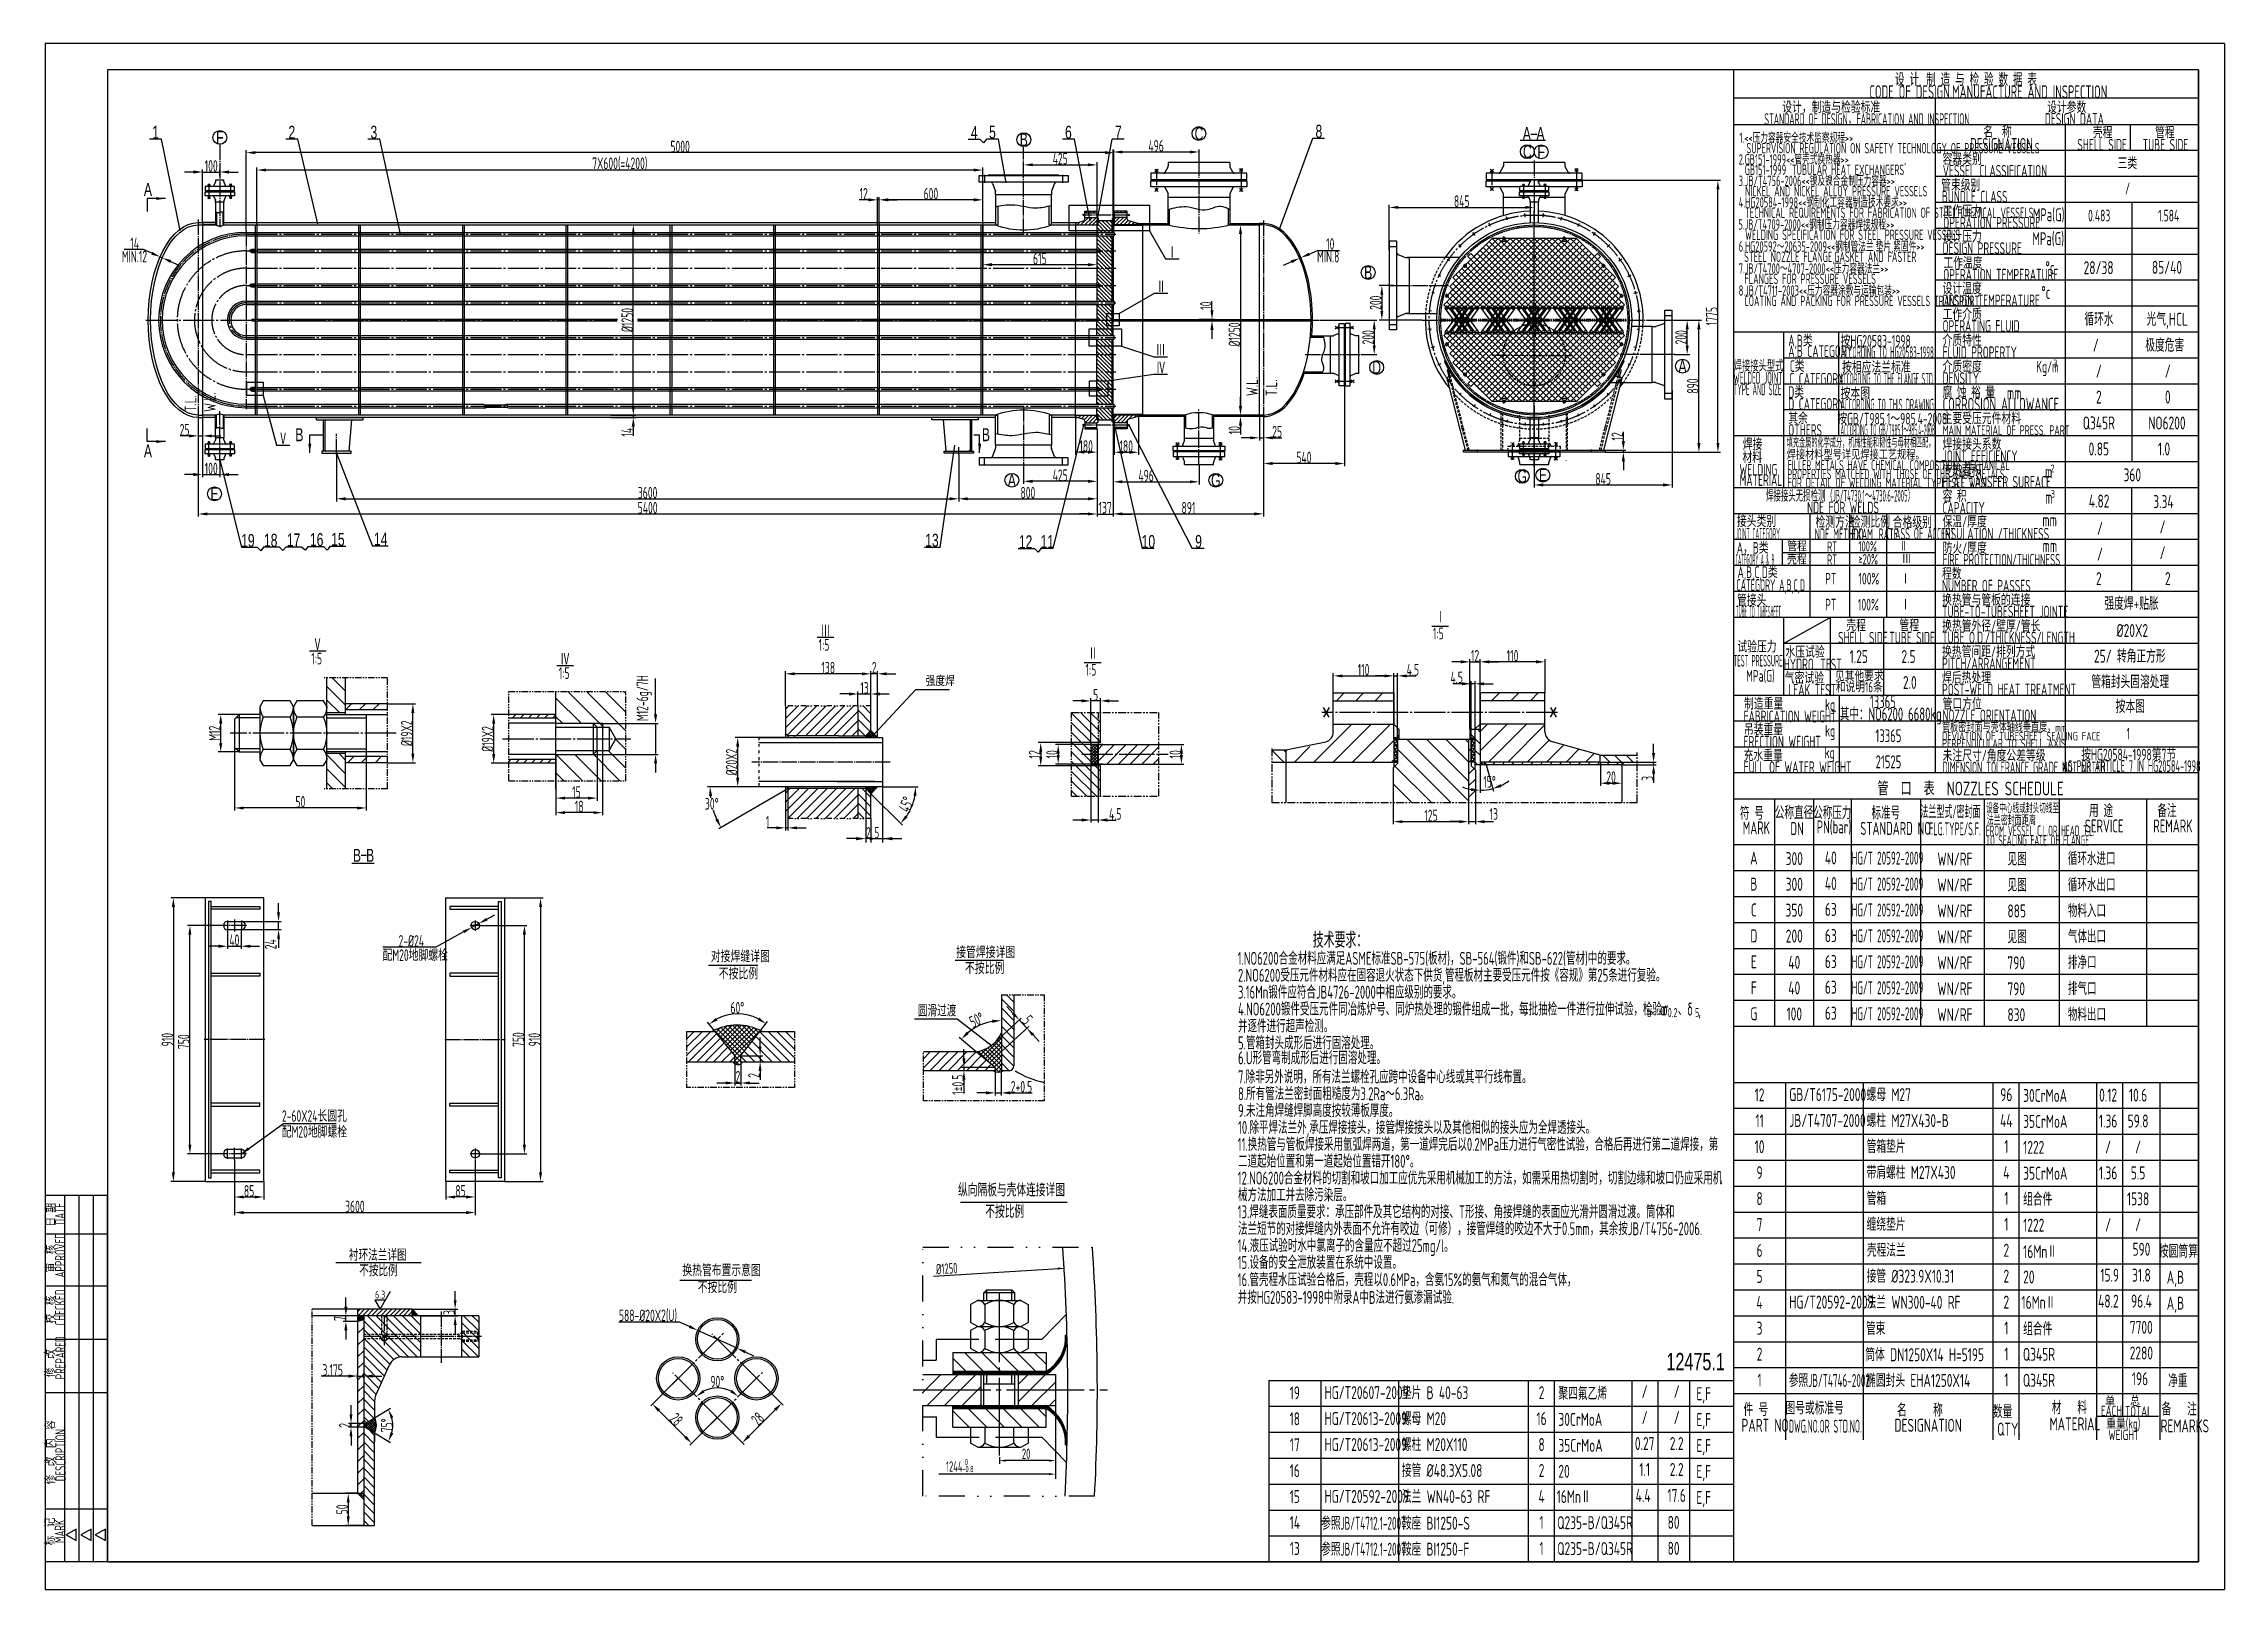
# Model space of a CAD drawing. Header units: millimetres. Extents: x 46644 to 124135, y -32003 to -3110.
# Drawn here: x 55277 to 67894, y -12051 to -3110 of the extents above; entities that cross this region are included whole.
import ezdxf
from ezdxf.enums import TextEntityAlignment as Align

# ---------------------------------------------------------------- set-up
doc = ezdxf.new("R2010")
doc.units = ezdxf.units.MM
doc.header["$LTSCALE"] = 6
for name, pattern in [('CENTER', [18, 15, -1, 1, -1]), ('CONTINOUS', [0]), ('DASHDOT-M', [36, 30, -3, 0, -3]), ('DASHDOT-S', [14, 10, -2, 0, -2]), ('DASHED', [0.75, 0.5, -0.25]), ('DASHED2', [9.525, 6.35, -3.175]), ('DIVIDE', [1.25, 0.5, -0.25, 0, -0.25, 0, -0.25]), ('PHANTOM', [2.5, 1.25, -0.25, 0.25, -0.25, 0.25, -0.25])]:
    doc.linetypes.add(name, pattern=pattern)
for name, color, linetype in [('0_OL', 4, 'Continuous'), ('1', 1, 'Continuous'), ('1_hat', 52, 'Continuous'), ('2', 3, 'CENTER'), ('2_txt', 2, 'Continuous'), ('4', 6, 'PHANTOM'), ('4_cen', 1, 'CENTER'), ('4_cen_s', 7, 'Continuous'), ('5', 5, 'PHANTOM'), ('5_div', 5, 'Continuous'), ('6_das', 6, 'DASHED'), ('7', 7, 'Continuous'), ('7_dim', 3, 'Continuous'), ('8_sym', 232, 'Continuous'), ('CDR_DIM', 7, 'Continuous'), ('Center Line', 7, 'CENTER'), ('CONSTRUCTION_CLASS', 30, 'Continuous'), ('Dimension Line', 2, 'Continuous'), ('Divide Line', 7, 'DIVIDE'), ('Quote', 2, 'DASHDOT-M'), ('Slender Real Line', 30, 'Continuous'), ('TEXT', 7, 'Continuous'), ('图层1', 4, 'Continuous'), ('图层4', 1, 'DASHED2'), ('粗实线', 4, 'Continuous')]:
    doc.layers.add(name, color=color, linetype=linetype)
doc.styles.add('HZ', font='ascii.shx', dxfattribs={"width": 0.7, "bigfont": 'hztxt.shx'})
doc.styles.add('HZJ', font='ascii.shx', dxfattribs={"width": 0.7, "bigfont": 'hztxt.shx'})
doc.styles.add('mark', font='cc.shx', dxfattribs={"width": 0.7, "bigfont": 'dxfs.shx'})
doc.styles.add('ROMANS', font='ascii.shx', dxfattribs={"width": 0.7, "bigfont": 'dxfs.shx'})
doc.styles.get("Standard").update_dxf_attribs({"font": 'ascii.shx', "width": 0.7})
doc.dimstyles.new('15.1', dxfattribs={"dimscale": 15, "dimtxt": 4.5, "dimasz": 3.5, "dimexe": 1, "dimexo": 0, "dimgap": 0.1, "dimtad": 1, "dimzin": 9, "dimdsep": 46, "dimtxsty": 'HZ', "dimcen": 0, "dimclrd": 256, "dimclre": 256, "dimclrt": 256, "dimadec": 0, "dimazin": 0, "dimtfac": 1, "dimtmove": 1, "dimatfit": 1, "dimfxl": 0, "dimarcsym": 0})
doc.dimstyles.new('15.2', dxfattribs={"dimscale": 15, "dimtxt": 4.5, "dimasz": 3.5, "dimexe": 1, "dimexo": 0, "dimgap": 0.1, "dimtad": 1, "dimlfac": 0.5, "dimzin": 9, "dimdsep": 46, "dimtxsty": 'HZ', "dimcen": 0, "dimclrd": 256, "dimclre": 256, "dimclrt": 256, "dimadec": 0, "dimazin": 0, "dimtfac": 1, "dimtmove": 1, "dimatfit": 1, "dimfxl": 0, "dimarcsym": 0})
doc.dimstyles.new('5-1', dxfattribs={"dimscale": 10, "dimtxt": 4.5, "dimasz": 3, "dimexe": 1.25, "dimexo": 0.625, "dimtad": 1, "dimtih": 1, "dimtoh": 1, "dimtxsty": 'HZ', "dimcen": 2.5, "dimadec": 0, "dimazin": 0, "dimtfac": 1, "dimtmove": 0, "dimatfit": 3, "dimfxl": 0, "dimarcsym": 0})
doc.dimstyles.new('6.1', dxfattribs={"dimscale": 10, "dimtxt": 4.5, "dimasz": 3, "dimexe": 1, "dimexo": 0, "dimgap": 0.5, "dimtad": 1, "dimzin": 9, "dimdsep": 46, "dimtxsty": 'HZ', "dimcen": 0, "dimclrd": 256, "dimclre": 256, "dimclrt": 256, "dimadec": 0, "dimazin": 0, "dimtfac": 1, "dimtmove": 0, "dimatfit": 1, "dimfxl": 0, "dimarcsym": 0})
pattern_1 = [(45, (14161.155, 0), (-6.735192, 6.735192), [])]
pattern_2 = [(45, (14161.155, 0), (-11.22532, 11.22532), [])]
pattern_3 = [(135, (14161.155, 0), (-6.735192, -6.735192), [])]
pattern_4 = [(120, (14161.1553, 0), (-2.74963066, -1.5875), []), (210, (14161.1553, 0), (1.5875, -2.74963066), [])]
pattern_5 = [(240, (14161.1553, -9418.4352), (-2.74963066, 1.5875), []), (150, (14161.1553, -9418.4352), (1.5875, 2.74963066), [])]
pattern_6 = [(45, (-172964.035, 13530.25), (-56.1266, 56.1266), [])]
pattern_7 = [(135, (20656.45, -627.12), (-33.67596, -33.67596), [])]
pattern_8 = [(240, (-172964.035, -33561.925), (-13.7481533, 7.9375), []), (150, (-172964.035, -33561.925), (7.9375, 13.7481533), [])]

msp = doc.modelspace()

# ---------------------------------------------------------------- texts
at = {"color": 7, "linetype": 'Continuous'}
for s, height, style, width, p in [('设 计. 制 造 与 检 验 数 据 表', 75, 'HZ', 0.7, (65989.112, -3356.114)), ('    CODE OF DESIGN.MANUFACTURE AND INSPECTION', 75, 'HZ', 0.7, (65726.367, -3426.579)), ('    STANDARD OF DESIGN，FABRICATION AND INSPECTION', 67.5, 'HZ', 0.55, (65145.122, -3580.79)), ('设计，制造与检验标准', 67.5, 'HZ', 0.7, (65336.34, -3511.84)), ('DESIGN DATA', 67.5, 'HZ', 0.7, (66855.841, -3579.647)), ('设计参数', 67.5, 'HZ', 0.7, (66868.652, -3512.375)), ('1', 75, 'mark', 0.7, (55906.233, -3660.261)), ('2', 75, 'mark', 0.7, (56693.858, -3660.261)), ('3', 75, 'mark', 0.7, (57168.591, -3660.261)), ('4', 75, 'mark', 0.7, (60642.14, -3661.984)), ('5', 75, 'mark', 0.7, (60747.288, -3660.261)), ('6', 75, 'mark', 0.7, (61186.703, -3660.261)), ('1.<<压力容器安全技术监察规程>>', 60, 'HZ', 0.55, (65088.971, -3685.027)), ('DESIGNATION', 75, 'HZ', 0.7, (66423.155, -3731.555)), ('名  称', 67.5, 'HZ', 0.7, (66499.515, -3655.109)), ('壳程', 67.5, 'HZ', 0.7, (67133.186, -3658.745)), ('管程', 67.5, 'HZ', 0.7, (67493.501, -3658.745)), ('2.GB151-1999<<管壳式换热器>>', 60, 'HZ', 0.55, (65084.469, -3809.919)), (' SUPERVISION REGULATION ON SAFETY TECHNOLOGY OF PRESSURE VESSELS', 60, 'HZ', 0.55, (65107.255, -3745.081)), ('容器类别', 67.5, 'HZ', 0.7, (66263.996, -3811.908)), ('SHELL SIDE', 67.5, 'HZ', 0.7, (67043.348, -3729.236)), ('TUBE SIDE', 67.5, 'HZ', 0.7, (67422.108, -3729.236)), ('3.JB/T4756-2006<<镍及镍合金制压力容器>>', 60, 'HZ', 0.55, (65084.469, -3933.835)), ("GB151-1999 'TUBULAR HEAT EXCHANGERS'", 60, 'HZ', 0.55, (65119.372, -3869.881)), ('管束级别', 67.5, 'HZ', 0.7, (66255.645, -3961.988)), ('VESSEL CLASSIFICATION', 67.5, 'HZ', 0.7, (66264.919, -3879.741)), ('4.HG20584-1998<<钢制化工容器制造技术要求>>', 60, 'HZ', 0.55, (65084.469, -4058.458)), (' NICKEL AND NICKEL ALLOY PRESSURE VESSELS', 60, 'HZ', 0.55, (65098.828, -3993.835)), ('BUNDLE CLASS', 67.5, 'HZ', 0.7, (66260.254, -4029.221)), ('5.JB/T4709-2000<<钢制压力容器焊接规程>>', 60, 'HZ', 0.55, (65082.667, -4185.958)), (' TECHNICAL REQUIREMENTS FOR FABRICATION OF STEEL CHEMICAL VESSELS', 60, 'HZ', 0.55, (65098.828, -4118.458)), ('工作压力   ', 67.5, 'HZ', 0.7, (66263.996, -4112.074)), (' OPERATION PRESSURE', 67.5, 'HZ', 0.7, (66242.316, -4180.326)), ('MPa(G)', 75, 'HZ', 0.7, (66785.986, -4137.865)), ('6.HG20592～20635-2009<<钢制管法兰,垫片,紧固件>>', 60, 'HZ', 0.55, (65084.469, -4313.458)), (' WELDING SPECIFICATION FOR STEEL PRESSURE VESSELS', 60, 'HZ', 0.55, (65099.185, -4245.958)), ('设计压力    ', 67.5, 'HZ', 0.7, (66263.996, -4259.636)), ('DESIGN PRESSURE', 67.5, 'HZ', 0.7, (66263.996, -4327.35)), ('MPa(G)', 75, 'HZ', 0.7, (66783.442, -4276.147)), ('7.JB/T4700～4707-2000<<压力容器法兰>>', 60, 'HZ', 0.55, (65084.469, -4440.958)), ('STEEL NOZZLE FLANGE,GASKET AND FASTER', 60, 'HZ', 0.55, (65115.879, -4373.458)), ('工作温度   ', 67.5, 'HZ', 0.7, (66268.51, -4412.673)), (' OPERATION TEMPERATURE', 67.5, 'HZ', 0.7, (66242.316, -4480.708)), ('%%dc', 75, 'HZ', 0.7, (66858.93, -4443.528)), ('8.JB/T4711-2003<<压力容器涂敷与运输包装>>', 60, 'HZ', 0.55, (65084.469, -4568.458)), ('FLANGES FOR PRESSURE VESSELS', 60, 'HZ', 0.55, (65117.654, -4500.958)), ('设计温度    ', 67.5, 'HZ', 0.7, (66263.996, -4559.952)), ('%%dc', 75, 'HZ', 0.7, (66835.094, -4586.837)), ('COATING AND PACKING FOR PRESSURE VESSELS TRANSPORT', 60, 'HZ', 0.55, (65117.514, -4628.458)), ('工作介质', 67.5, 'HZ', 0.7, (66263.996, -4710.017)), ('DESIGN TEMPERATURE', 67.5, 'HZ', 0.7, (66263.996, -4629.221)), ('A,B类', 67.5, 'HZ', 0.7, (65371.288, -4861.893)), ('按HG20583-1998', 67.5, 'HZ', 0.7, (65673.826, -4863.41)), ('介质特性', 67.5, 'HZ', 0.7, (66263.996, -4860.717)), ('OPERATING FLUID', 67.5, 'HZ', 0.7, (66263.996, -4777.422)), ('A,B CATEGORY', 67.5, 'HZ', 0.7, (65371.288, -4923.174)), ('FLUID PROPERTY', 67.5, 'HZ', 0.7, (66263.996, -4929.221)), ('C CATEGORY', 67.5, 'HZ', 0.7, (65377.159, -5082.669)), ('C类', 67.5, 'HZ', 0.7, (65379.922, -5009.256)), ('按相应法兰标准', 67.5, 'HZ', 0.7, (65682.459, -5015.549)), ('介质密度', 67.5, 'HZ', 0.7, (66263.996, -5012.246)), ('DENSITY', 67.5, 'HZ', 0.7, (66263.996, -5079.221)), ('Kg/m', 67.5, 'HZ', 0.7, (66805.765, -5012.598)), ('3', 45, 'HZ', 0.75, (66904.329, -4982.602, 3.803)), ('D类', 67.5, 'HZ', 0.7, (65371.288, -5160.061)), ('D CATEGORY', 67.5, 'HZ', 0.7, (65371.288, -5228.057)), ('按本图', 67.5, 'HZ', 0.7, (65673.826, -5166.353)), ('腐 蚀 裕 量    ', 67.5, 'HZ', 0.7, (66263.996, -5161.292)), ('CORROSION ALLOWANCE', 75, 'HZ', 0.7, (66263.996, -5233.754)), ('mm', 75, 'HZ', 0.7, (66635.86, -5168.59)), ('其余', 67.5, 'HZ', 0.7, (65371.288, -5311.385)), ('按GB/T985.1～985.4-2008', 67.5, 'HZ', 0.7, (65654.614, -5313.41)), ('主要受压元件材料', 67.5, 'HZ', 0.7, (66263.996, -5312.166)), ('焊接', 67.5, 'HZ', 0.7, (65107.813, -5461.475)), ('OTHERS', 67.5, 'HZ', 0.7, (65371.288, -5379.221)), ('焊接接头系数 ', 67.5, 'HZ', 0.7, (66263.996, -5460.553)), ('MAIN MATERIAL OF PRESS. PART ', 57.0375, 'HZ', 0.7, (66263.996, -5374.923)), ('WELDING', 67.5, 'HZ', 0.7, (65089.105, -5608.666)), ('材料', 67.5, 'HZ', 0.7, (65106.387, -5536.887)), ('传热面积', 67.5, 'HZ', 0.7, (66260.74, -5612.741)), ('JOINT EFFICIENCY ', 67.5, 'HZ', 0.7, (66263.996, -5530.382)), ('2', 45, 'HZ', 0.75, (66888.181, -5589.396, 3.803)), ('MATERIAL', 67.5, 'HZ', 0.7, (65089.105, -5668.397)), ('HEAT TANSFER SURFACE ', 67.5, 'HZ', 0.7, (66260.74, -5679.221)), ('m', 75, 'HZ', 0.7, (66856.526, -5624.64)), ('NDE FOR WELDS', 67.5, 'HZ', 0.7, (65479.939, -5827.346)), ('容 积', 67.5, 'HZ', 0.7, (66263.996, -5761.546)), ('CAPACITY', 67.5, 'HZ', 0.7, (66263.996, -5829.221)), ('m', 75, 'HZ', 0.7, (66857.686, -5772.463)), ('3', 45, 'HZ', 0.75, (66890.273, -5737.219, 3.803)), ('接头类别', 67.5, 'HZ', 0.7, (65074.048, -5906.857)), ('NDE METHOD', 67.5, 'HZ', 0.530356, (65524.016, -5982.01)), ('检测方法', 67.5, 'HZ', 0.7, (65528.857, -5911.191)), ('检测比例', 67.5, 'HZ', 0.7, (65732.639, -5911.07, 3.803)), ('EXAM. RATE', 67.5, 'HZ', 0.530356, (65739.853, -5982.01, 3.803)), ('CLASS OF ACCEPT', 67.5, 'HZ', 0.530356, (65938.963, -5979.221)), ('合格级别', 67.5, 'HZ', 0.7, (65975.563, -5912.61)), ('保温/厚度    ', 67.5, 'HZ', 0.7, (66263.996, -5909.381)), ('INSULATION /THICKNESS', 67.5, 'HZ', 0.7, (66263.996, -5979.221)), ('mm', 75, 'HZ', 0.7, (66841.202, -5903.08)), ('A，B类', 67.5, 'HZ', 0.7, (65073.21, -6060.554)), ('管程', 60, 'HZ', 0.7, (65365.2, -6047.515)), ('RT', 60, 'HZ', 0.7, (65595.92, -6049.891)), ('100%%%', 60, 'HZ', 0.7, (65776.791, -6047.57)), ('II', 60, 'HZ', 0.7, (66024.417, -6044.637)), ('防火/厚度    ', 67.5, 'HZ', 0.7, (66263.996, -6061.712)), ('mm', 75, 'HZ', 0.7, (66842.592, -6052.41)), ('A,B,C,D类', 67.5, 'HZ', 0.7, (65077.494, -6201.193)), ('壳程', 60, 'HZ', 0.7, (65363.976, -6122.699)), ('PT', 67.5, 'HZ', 0.7, (65584.319, -6238.989)), ('RT', 60, 'HZ', 0.7, (65595.92, -6124.891)), ('100%%%', 67.5, 'HZ', 0.7, (65777.159, -6238.989)), ('≥20%%%', 60, 'HZ', 0.7, (65776.791, -6122.57)), ('Ⅲ ', 60, 'HZ', 0.7, (66028.364, -6120.695)), ('Ⅰ', 67.5, 'HZ', 0.7, (66021.766, -6238.989)), ('程数', 67.5, 'HZ', 0.7, (66260.74, -6210.383)), ('FIRE PROTECTION/THICHNESS ', 67.5, 'HZ', 0.65, (66263.996, -6129.221)), ('管接头', 67.5, 'HZ', 0.7, (65074.75, -6363.45)), ('换热管与管板的连接', 67.5, 'HZ', 0.7, (66261.516, -6361.593)), ('NUMBER OF PASSES', 67.5, 'HZ', 0.7, (66260.74, -6279.221)), ('PT', 67.5, 'HZ', 0.7, (65584.319, -6388.989)), ('100%%%', 67.5, 'HZ', 0.7, (65774.451, -6388.989)), ('Ⅰ', 67.5, 'HZ', 0.7, (66021.766, -6388.989)), ('TUBE-TO-TUBESHEET JOINTE', 67.5, 'HZ', 0.7, (66261.516, -6429.221)), ('试验压力 ', 67.5, 'HZ', 0.7, (65076.622, -6632.185)), ('SHELL SIDE', 67.5, 'HZ', 0.7, (65659.6, -6580.073)), ('壳程', 67.5, 'HZ', 0.7, (65706.711, -6509.582)), ('TUBE SIDE', 67.5, 'HZ', 0.7, (65956.059, -6580.073)), ('管程', 67.5, 'HZ', 0.7, (66014.648, -6509.582)), ('换热管外径/壁厚/管长', 67.5, 'HZ', 0.7, (66261.516, -6511.59)), ('TUBE O.D./THICKNESS/LENGTH', 67.5, 'HZ', 0.7, (66261.516, -6579.221)), ('HYDRO. TEST', 67.5, 'HZ', 0.7, (65345.32, -6734.517)), ('水压试验', 67.5, 'HZ', 0.7, (65354.717, -6662.556)), ('换热管间距/排列方式', 67.5, 'HZ', 0.7, (66260.74, -6661.261)), ('PITCH/ARRANGEMENT', 67.5, 'HZ', 0.7, (66260.74, -6729.856)), ('强度焊', 60, 'HZ', 0.75, (60380.152, -6825.981)), ('  MPa(G)', 67.5, 'HZ', 0.7, (65075.941, -6800.717)), ('气密试验', 67.5, 'HZ', 0.7, (65350.989, -6813.263)), ('焊后热处理', 67.5, 'HZ', 0.7, (66260.74, -6811.523)), ('POST-WELD HEAT TREATMENT', 67.5, 'HZ', 0.7, (66260.74, -6879.856)), ('制造重量', 67.5, 'HZ', 0.7, (65115.363, -6962.278)), ('LEAK TEST', 67.5, 'HZ', 0.7, (65370.982, -6882.051)), ('kg', 67.5, 'HZ', 0.7, (65584.085, -6968.17)), ('13365', 75, 'HZ', 0.7, (65843.489, -6953.9)), ('管口方位', 67.5, 'HZ', 0.7, (66263.996, -6962.557)), ('FABRICATION WEIGHT', 67.5, 'HZ', 0.7, (65112.364, -7035.419)), ('吊装重量', 67.5, 'HZ', 0.7, (65114.294, -7111.607)), ('kg', 67.5, 'HZ', 0.7, (65584.085, -7118.17)), ('其中：NO6200 6680kg', 75, 'HZ', 0.7, (65669.411, -7025.669)), ('管板密封面与壳体轴线垂直度，mm', 49.5, 'HZ', 0.7, (66260.74, -7091.396)), ('NOZZLE ORIENTATION', 67.5, 'HZ', 0.7, (66263.34, -7029.681)), ('充水重量', 67.5, 'HZ', 0.7, (65112.692, -7261.562)), ('ERECTION WEIGHT', 67.5, 'HZ', 0.7, (65112.135, -7181.611)), ('kg', 67.5, 'HZ', 0.7, (65581.769, -7244.873)), ('13365', 75, 'HZ', 0.7, (65875.435, -7150.814)), ('DEVIATION OF TUBESHEET SEALING FACE', 49.5, 'HZ', 0.7, (66260.74, -7140.825)), ('PERPENDICULAR TO SHELL AXIS', 49.5, 'HZ', 0.7, (66260.74, -7182.319)), ('未注尺寸/角度公差等级', 67.5, 'HZ', 0.7, (66263.996, -7261.898)), ('FULL OF WATER WEIGHT', 67.5, 'HZ', 0.7, (65112.644, -7329.286)), ('21525', 75, 'HZ', 0.7, (65876.494, -7302.165)), ('DIMENSION TOLERANCE GRADE NOT NOTED', 67.5, 'HZ', 0.56, (66263.996, -7330.879)), ('管  口  表  NOZZLES SCHEDULE', 80, 'HZ', 0.8, (65887.253, -7459.04, 5.704)), ('符 号', 75, 'HZ', 0.7, (65091.208, -7599.826, 3.803)), ('标准号', 75, 'HZ', 0.7, (65852.884, -7597.694, 3.803)), ('法兰密封面距离', 60, 'HZ', 0.5, (66519.472, -7631.216, 3.803)), ('用 途', 75, 'HZ', 0.7, (67111.471, -7584.884, 3.803)), ('备注', 75, 'HZ', 0.7, (67507.443, -7584.884, 3.803)), ('MARK', 75, 'HZ', 0.7, (65107.887, -7683.997, 3.803)), ('DN', 75, 'HZ', 0.7, (65383.457, -7687.842, 3.803)), ('PN(bar)', 75, 'HZ', 0.7, (65535.513, -7678.564, 3.803)), ('STANDARD NO.', 75, 'HZ', 0.7, (65787.802, -7686.869, 3.803)), ('FLG.TYPE/S.F.', 75, 'HZ', 0.5, (66185.319, -7689.167, 3.803)), ('TO SEALING FACE OF FLANGE', 60, 'HZ', 0.5, (66513.566, -7748.924, 3.803)), ('FROM VESSEL C.L.OR HEAD T.L.', 60, 'HZ', 0.5, (66513.71, -7692.708, 3.803)), ('SERVICE', 75, 'HZ', 0.7, (67087.279, -7672.959, 3.803)), ('REMARK', 75, 'HZ', 0.7, (67483.25, -7672.959, 3.803)), ('循环水进口', 75, 'HZ', 0.7, (66989.067, -7861.752, 3.803)), ('循环水出口', 75, 'HZ', 0.7, (66989.067, -8013.195, 3.803)), ('物料入口', 75, 'HZ', 0.7, (66989.067, -8163.195, 3.803)), ('气体出口', 75, 'HZ', 0.7, (66989.067, -8311.752, 3.803)), ('排净口', 75, 'HZ', 0.7, (66989.067, -8461.752, 3.803)), ('排气口', 75, 'HZ', 0.7, (66989.067, -8613.195, 3.803)), ('物料出口', 75, 'HZ', 0.7, (66989.067, -8763.195, 3.803)), ('GB/T6175-2000', 75, 'HZ', 0.75, (65376.902, -9226.521)), ('螺母 M27', 75, 'HZ', 0.75, (65824.466, -9226.909)), ('30CrMoA', 75, 'HZ', 0.75, (66730.171, -9231.499)), ('JB/T4707-2000', 75, 'HZ', 0.75, (65376.902, -9376.521)), ('螺柱 M27X430-B', 75, 'HZ', 0.75, (65824.466, -9376.909)), ('35CrMoA', 75, 'HZ', 0.75, (66730.171, -9381.499)), ('管箱垫片', 75, 'HZ', 0.75, (65824.466, -9526.909)), ('1222', 75, 'HZ', 0.75, (66730.171, -9531.499)), ('纵向隔板与壳体连接详图', 75, 'HZ', 0.75, (60567.856, -9778.356)), ('带肩螺柱 M27X430', 75, 'HZ', 0.75, (65824.466, -9676.909)), ('35CrMoA', 75, 'HZ', 0.75, (66730.171, -9681.499)), ('不按比例', 75, 'HZ', 0.75, (60725.398, -9902.635)), ('管箱', 75, 'HZ', 0.75, (65824.466, -9826.909)), ('组合件', 75, 'HZ', 0.75, (66730.171, -9831.499)), ('缠绕垫片', 75, 'HZ', 0.75, (65824.466, -9976.909)), ('1222', 75, 'HZ', 0.75, (66730.171, -9981.499)), ('衬环法兰详图', 67.5, 'HZ', 0.75, (57043.458, -10150.296)), ('壳程法兰 ', 75, 'HZ', 0.65, (65826.121, -10126.3)), ('16MnⅡ', 75, 'HZ', 0.75, (66730.171, -10134.408)), ('按圆筒算', 75, 'HZ', 0.75, (67515.81, -10132.924)), ('不按比例', 67.5, 'HZ', 0.75, (57103.315, -10240.148)), ('接管 %%C323.9X10.31', 75, 'HZ', 0.75, (65824.466, -10276.909)), ('20', 75, 'HZ', 0.75, (66730.171, -10281.499)), ('A,B', 75, 'HZ', 0.75, (67560.956, -10282.924)), ('法兰 WN300-40 RF', 75, 'HZ', 0.75, (65824.466, -10427.916)), ('HG/T20592-2009', 75, 'HZ', 0.75, (65376.902, -10426.521)), ('16MnⅡ', 75, 'HZ', 0.75, (66720.436, -10427.983)), ('A,B', 75, 'HZ', 0.75, (67560.956, -10432.924)), ('管束', 75, 'HZ', 0.75, (65820.953, -10578.872)), ('组合件', 75, 'HZ', 0.75, (66730.171, -10581.499)), ('筒体 DN1250X14 H=5195', 75, 'HZ', 0.75, (65816.858, -10730.847)), ('Q345R', 75, 'HZ', 0.75, (66728.764, -10728.769)), ('参照JB/T4746-2002', 75, 'HZ', 0.6, (65374.242, -10879.933)), ('椭圆封头 EHA1250X14', 75, 'HZ', 0.75, (65822.102, -10879.702)), ('Q345R', 75, 'HZ', 0.75, (66728.764, -10878.769)), ('净重', 75, 'HZ', 0.75, (67568.85, -10881.052)), ('HG/T20607-2009', 75, 'HZ', 0.75, (62688.026, -10950.27)), ('垫片 B 40-63', 75, 'HZ', 0.75, (63135.59, -10950.658)), ('聚四氟乙烯', 75, 'HZ', 0.75, (64041.295, -10955.248)), ('E,F', 75, 'HZ', 0.75, (64839.521, -10956.673)), ('件 号', 75, 'HZ', 0.75, (65112.315, -11048.112)), ('图号或标准号', 75, 'HZ', 0.75, (65355.046, -11039.436)), ('名     称', 75, 'HZ', 0.75, (66000.304, -11051.382)), ('材   料', 75, 'HZ', 0.75, (66895.839, -11036.93)), ('单', 60, 'HZ', 0.75, (67204.56, -10993.145, 3.802)), ('总', 60, 'HZ', 0.75, (67348.723, -10990.583, 3.802)), ('备   注', 75, 'HZ', 0.75, (67531.006, -11045.94)), ('HG/T20613-2009', 75, 'HZ', 0.75, (62688.026, -11100.27)), ('螺母 M20', 75, 'HZ', 0.75, (63135.59, -11100.658)), ('30CrMoA', 75, 'HZ', 0.75, (64041.295, -11105.248)), ('E,F', 75, 'HZ', 0.75, (64839.521, -11106.673)), ('PART NO.', 75, 'HZ', 0.75, (65100.389, -11139.133)), ('DESIGNATION', 75, 'HZ', 0.75, (65985.359, -11139.205)), ('数量', 75, 'HZ', 0.75, (66555.046, -11060.513)), ('QTY.', 75, 'HZ', 0.75, (66580.032, -11161.343)), ('MATERIAL', 75, 'HZ', 0.75, (66882.934, -11131.163)), ('EACH', 60, 'HZ', 0.75, (67179.982, -11047.966, 3.802)), ('重量(kg)', 60, 'HZ', 0.75, (67211.028, -11121.989)), ('TOTAL', 60, 'HZ', 0.75, (67319.476, -11051.21, 3.802)), ('REMARKS', 75, 'HZ', 0.75, (67525.024, -11142.856)), ('HG/T20613-2009', 75, 'HZ', 0.75, (62688.026, -11250.27)), ('螺柱 M20X110', 75, 'HZ', 0.75, (63135.59, -11250.658)), ('35CrMoA', 75, 'HZ', 0.75, (64041.295, -11255.248)), ('E,F', 75, 'HZ', 0.75, (64839.521, -11256.673)), ('WEIGHT', 60, 'HZ', 0.75, (67223.027, -11187.297)), ('接管 %%C48.3X5.08', 75, 'HZ', 0.75, (63135.59, -11400.658)), ('20', 75, 'HZ', 0.75, (64041.295, -11405.248)), ('E,F', 75, 'HZ', 0.75, (64839.521, -11406.673)), ('HG/T20592-2009', 75, 'HZ', 0.75, (62688.026, -11550.27)), ('法兰 WN40-63 RF', 75, 'HZ', 0.75, (63135.59, -11551.665)), ('16MnⅡ', 75, 'HZ', 0.75, (64031.56, -11551.733)), ('E,F', 75, 'HZ', 0.75, (64839.521, -11556.673)), ('参照JB/T4712.1-2007', 75, 'HZ', 0.6, (62668.498, -11705.798)), ('鞍座 BI1250-S', 75, 'HZ', 0.75, (63134.859, -11705.522)), ('Q235-B/Q345R', 75, 'HZ', 0.75, (64034.814, -11702.518)), ('参照JB/T4712.1-2007', 75, 'HZ', 0.6, (62668.498, -11855.798)), ('鞍座 BI1250-F', 75, 'HZ', 0.75, (63134.859, -11855.522)), ('Q235-B/Q345R', 75, 'HZ', 0.75, (64034.814, -11852.518))]:
    msp.add_text(s, height=height, dxfattribs=dict(at, style=style, width=width)).set_placement(p)
at = {"color": 7, "linetype": 'Continuous', "width": 0.7}
for s, style, p in [('F', 'mark', (56296.68, -3652.733)), ('B', 'mark', (60948.26, -3666.013)), ('C', 'mark', (61961.68, -3630.668)), ('A', 'mark', (63858.408, -3630.727)), ('A', 'mark', (63937.713, -3630.727)), ('C', 'mark', (63861.413, -3735.17)), ('F', 'mark', (63941.397, -3736.329)), ('A', 'mark', (55880.878, -3953.54)), ('B', 'mark', (62940.791, -4433.976)), ('D', 'mark', (62989.974, -4983.2)), ('A', 'mark', (64759.177, -4976.036)), ('B', 'mark', (56757.093, -5372.609)), ('B', 'mark', (60728.957, -5372.609)), ('A', 'mark', (55880.878, -5466.324)), ('E', 'mark', (56266.092, -5714.593)), ('A', 'mark', (60878.867, -5635.878)), ('G', 'mark', (62058.85, -5636.016)), ('G', 'mark', (63832.264, -5612.967)), ('E', 'mark', (63951.584, -5606.008)), ('Ⅰ', 'HZ', (63358.316, -6427.693)), ('Ⅴ', 'HZ', (56862.175, -6586.556)), ('Ⅲ', 'HZ', (59800.974, -6507.344)), ('Ⅳ', 'HZ', (58293.833, -6670.502)), ('Ⅱ', 'HZ', (61348.015, -6637.694)), ('B', 'mark', (57090.421, -7805.139)), ('B', 'mark', (57166.305, -7805.139))]:
    msp.add_text(s, height=75, dxfattribs=dict(at, style=style)).set_placement(p, align=Align.MIDDLE_CENTER)
at = {"color": 7, "linetype": 'Continuous'}
for s, height, style, width, p in [('7', 75, 'mark', 0.7, (61495.41, -3660.315)), ('8', 75, 'mark', 0.7, (62655.248, -3655.005)), ('三类', 67.5, 'HZ', 0.7, (67333.109, -3835.723)), ('/', 67.5, 'HZ', 0.7, (67334.119, -3982.142)), ('0.483', 67.5, 'HZ', 0.7, (67169.784, -4138.716)), ('1.584', 67.5, 'HZ', 0.7, (67571.994, -4138.978)), ('Ⅰ', 75, 'HZ', 0.7, (61807.377, -4355.219)), ('28/38', 75, 'HZ', 0.75, (67166.484, -4444.017)), ('85/40', 75, 'HZ', 0.75, (67562.382, -4441.731)), ('Ⅱ', 75, 'HZ', 0.7, (61742.995, -4553.858)), ('循环水', 75, 'HZ', 0.75, (67168.721, -4742.166)), ('光气,HCL', 75, 'HZ', 0.75, (67563.565, -4742.166)), ('Ⅲ', 75, 'HZ', 0.7, (61740.343, -4921.051)), ('/', 75, 'HZ', 0.75, (67150.185, -4892.166)), ('极度危害', 75, 'HZ', 0.75, (67549.268, -4892.166)), ('Ⅳ', 75, 'HZ', 0.7, (61740.343, -5022.154)), ('/', 75, 'HZ', 0.75, (67167.888, -5042.166)), ('/', 75, 'HZ', 0.75, (67566.972, -5042.166)), ('2', 75, 'HZ', 0.75, (67167.888, -5192.166)), ('0', 75, 'HZ', 0.75, (67566.972, -5192.166)), ('Q345R', 75, 'HZ', 0.75, (67167.888, -5342.166)), ('NO6200', 75, 'HZ', 0.75, (67562.011, -5342.166)), ('Ⅴ', 75, 'HZ', 0.7, (56662.89, -5433.24)), ('0.85', 75, 'HZ', 0.75, (67167.888, -5492.166)), ('1.0', 75, 'HZ', 0.75, (67545.007, -5492.166)), ('360', 75, 'HZ', 0.75, (67361.58, -5642.166)), ('/', 75, 'HZ', 0.75, (67174.572, -5950.921)), ('/', 75, 'HZ', 0.75, (67536.899, -5942.166)), ('19', 75, 'mark', 0.7, (56459.168, -6021.999)), ('18', 75, 'mark', 0.7, (56591.132, -6020.276)), ('17', 75, 'mark', 0.7, (56723.35, -6018.554)), ('16', 75, 'mark', 0.7, (56857.11, -6016.831)), ('15', 75, 'mark', 0.7, (56980.009, -6015.108)), ('14', 75, 'mark', 0.7, (57227.837, -6013.379)), ('13', 75, 'mark', 0.7, (60416.869, -6020.376)), ('12', 75, 'mark', 0.7, (60958.591, -6029.302)), ('11', 75, 'mark', 0.7, (61083.955, -6027.579)), ('10', 75, 'mark', 0.7, (61668.961, -6027.643)), ('9', 75, 'mark', 0.7, (61959.333, -6027.345)), ('/', 75, 'HZ', 0.75, (67174.572, -6100.921)), ('/', 75, 'HZ', 0.75, (67536.899, -6092.166)), ('2', 75, 'HZ', 0.75, (67167.888, -6242.166)), ('2', 75, 'HZ', 0.75, (67566.972, -6242.166)), ('强度焊+贴胀', 75, 'HZ', 0.75, (67356.907, -6386.034)), ('%%C20X2', 75, 'HZ', 0.75, (67361.58, -6542.166)), ('1.25', 75, 'HZ', 0.75, (65778.868, -6692.735)), ('2.5', 75, 'HZ', 0.75, (66067.002, -6692.735)), ('25/ 转角正方形', 75, 'HZ', 0.75, (67347.057, -6690.922)), ('和说明16条', 60, 'HZ', 0.75, (65782.124, -6861.85)), ('见其他要求', 60, 'HZ', 0.75, (65782.124, -6798.786)), ('2.0', 75, 'HZ', 0.75, (66074.246, -6842.735)), ('按本图', 75, 'HZ', 0.75, (67349.769, -6981.597)), ('按HG20584-1998第7节', 67.5, 'HZ', 0.7, (67340.668, -7256.303)), ('1', 67.5, 'HZ', 0.7, (67338.453, -7135.101)), ('AS PER ARTICLE 7 IN HG20584-1998', 67.5, 'HZ', 0.56, (67357.405, -7322.341)), ('A', 75, 'HZ', 0.75, (65172.038, -7858.772)), ('300', 75, 'HZ', 0.75, (65405.997, -7861.628)), ('40', 75, 'HZ', 0.75, (65617.335, -7857.343)), ('HG/T 20592-2009', 75, 'HZ', 0.6, (65945.094, -7858.772)), ('B', 75, 'HZ', 0.75, (65172.038, -8008.772)), ('300', 75, 'HZ', 0.75, (65405.997, -8009.788)), ('40', 75, 'HZ', 0.75, (65617.335, -8005.504)), ('HG/T 20592-2009', 75, 'HZ', 0.6, (65945.094, -8008.772, -3.803)), ('C', 75, 'HZ', 0.75, (65172.038, -8158.772)), ('350', 75, 'HZ', 0.75, (65405.997, -8159.788)), ('63', 75, 'HZ', 0.75, (65617.335, -8155.504)), ('HG/T 20592-2009', 75, 'HZ', 0.6, (65945.094, -8158.772, -3.803)), ('D', 75, 'HZ', 0.75, (65172.038, -8308.772)), ('200', 75, 'HZ', 0.75, (65405.997, -8309.788)), ('63', 75, 'HZ', 0.75, (65617.335, -8307.343, -3.803)), ('HG/T 20592-2009', 75, 'HZ', 0.6, (65945.094, -8308.772, -3.803)), ('E', 75, 'HZ', 0.75, (65172.038, -8458.772)), ('40', 75, 'HZ', 0.75, (65405.997, -8461.628)), ('63', 75, 'HZ', 0.75, (65617.335, -8457.343)), ('HG/T 20592-2009', 75, 'HZ', 0.6, (65945.094, -8458.772, -3.803)), ('F', 75, 'HZ', 0.75, (65172.038, -8608.772)), ('40', 75, 'HZ', 0.75, (65405.997, -8609.788)), ('63', 75, 'HZ', 0.75, (65617.335, -8605.504)), ('HG/T 20592-2009', 75, 'HZ', 0.6, (65945.094, -8608.772, -3.803)), ('G', 75, 'HZ', 0.75, (65172.038, -8758.772)), ('100', 75, 'HZ', 0.75, (65405.997, -8759.788)), ('63', 75, 'HZ', 0.75, (65617.335, -8755.504)), ('HG/T 20592-2009', 75, 'HZ', 0.6, (65945.094, -8758.772, -3.803))]:
    msp.add_text(s, height=height, dxfattribs=dict(at, style=style, width=width)).set_placement(p, align=Align.CENTER)
for s, height, style, width, p, p2 in [('ACCORDING TO HG20583-1998', 67.5, 'HZ', 0.617846, (65673.826, -4929.221), (66213.338, -4929.221)), ('焊接接头型式', 67.5, 'HZ', 0.712221, (65055.046, -5007.709), (65342.694, -5007.709)), ('WELDED JOINT', 67.5, 'HZ', 0.678208, (65055.046, -5077.467), (65337.713, -5077.467)), ('TYPE AND SIZE', 67.5, 'HZ', 0.616033, (65055.046, -5143.925), (65331.601, -5143.925)), ('ACCORDING TO THIS DRAWING', 67.5, 'HZ', 0.620391, (65673.826, -5232.164), (66213.566, -5232.164)), ('ACCORDING TO GB/T985.1～985.4-2008', 67.5, 'HZ', 0.458855, (65673.826, -5379.221), (66219.044, -5379.221)), ('JOINT CATEGORY', 67.5, 'HZ', 0.530356, (65064.614, -5979.859), (65323.163, -5979.859)), ('CATEGORY A & B', 67.5, 'HZ', 0.46832, (65065.89, -6130.956), (65291.186, -6130.956)), ('TEST PRESSURE', 67.5, 'HZ', 0.630384, (65053.608, -6713.356), (65338.632, -6713.356)), ('公称直径', 75, 'HZ', 0.752449, (65292.887, -7595.802, 3.803), (65516.27, -7595.802, 3.803)), ('公称压力', 75, 'HZ', 0.747416, (65516.27, -7596.6, 3.803), (65735.356, -7596.6, 3.803)), ('法兰型式/密封面', 75, 'HZ', 0.622297, (66135.136, -7591.052, 3.803), (66483.956, -7591.052, 3.803)), ('设备中心线或封头切线至', 60, 'HZ', 0.646055, (66514.874, -7562.163, 3.803), (66938.04, -7562.163, 3.803)), ('DWG.NO.OR STD.NO.', 75, 'ROMANS', 0.650953, (65374.836, -11144.534, 3.803), (65796.406, -11144.534, 3.803))]:
    msp.add_text(s, height=height, dxfattribs=dict(at, style=style, width=width)).set_placement(p, p2, align=Align.FIT)
at = {"color": 7, "linetype": 'Continuous', "style": 'HZ'}
for s, rotation, width, p, p2 in [('ACCORDING TO THE FLANGE STD.', 0.1601374, 0.570388, (65666.436, -5084.062), (66215.228, -5082.528)), ('CATEGORY A,B,C,D', 359.8914798, 0.711242, (65071.143, -6275.213), (65468.168, -6275.965)), ('TUBE TO TUBESHEET', 359.9301864, 0.441647, (65068.399, -6429.221), (65329.128, -6429.539))]:
    msp.add_text(s, height=67.5, rotation=rotation, dxfattribs=dict(at, width=width)).set_placement(p, p2, align=Align.FIT)
at = {"style": 'HZ', "width": 0.700996}
msp.add_text('填充金属的化学成分，机械性能和韧性与母材相匹配，', height=52.5, dxfattribs=at).set_placement((65362.491, -5446.671), (66217.153, -5446.671), align=Align.FIT)
at = {"style": 'HZ'}
for s, height, width, p in [('焊接材料型号详见焊接工艺规程。', 52.5, 0.75, (65362.776, -5515.973)), ('技术要求：', 90, 0.7, (62620.112, -8340.074)), ('1.NO6200合金材料应满足ASME标准SB-575(板材)，SB-564(锻件)和SB-622(管材)中的要求。', 75, 0.7, (62185.945, -8438.47)), ('2.NO6200受压元件材料应在固容退火状态下供货,管程板材主要受压元件按《容规》第25条进行复验。 ', 75, 0.7, (62187.612, -8536.43)), ('3.16Mn锻件应符合JB4726-2000中相应级别的要求。', 75, 0.7, (62187.612, -8634.096)), ('4.NO6200锻件受压元件同冶炼炉号、同炉热处理的锻件组成一批，每批抽检一件进行拉伸试验，检验σ', 75, 0.7, (62187.612, -8731.891)), ('b', 52.5, 0.7, (64554.862, -8740.641)), ('、σ', 75, 0.7, (64574.112, -8731.891)), ('0.2', 52.5, 0.7, (64673.862, -8740.641)), ('、δ', 75, 0.7, (64731.612, -8731.891)), ('5', 52.5, 0.7, (64831.362, -8740.641)), ('并逐件进行超声检测。', 75, 0.7, (62187.612, -8829.851)), (',', 75, 0.7, (64850.612, -8731.891)), ('5.管箱封头成形后进行固溶处理。', 75, 0.7, (62187.612, -8927.812)), ('6.U形管弯制成形后进行固溶处理。', 75, 0.7, (62187.612, -9014.061)), ('7.除非另外说明，所有法兰螺栓孔应跨中设备中心线或其平行线布置。', 75, 0.7, (62187.612, -9123.932)), ('8.所有管法兰密封面粗糙度为3.2Ra～6.3Ra。', 75, 0.7, (62187.612, -9221.432)), ('10.除平焊法兰外,承压焊接接头，接管焊接接头以及其他相似的接头应为全焊透接头。', 75, 0.7, (62187.612, -9416.432)), ('9.未注角焊缝焊脚高度按较薄板厚度。', 75, 0.7, (62187.612, -9318.932)), ('11.换热管与管板焊接采用氩弧焊两道，第一道焊完后以0.2MPa压力进行气密性试验，合格后再进行第二道焊接，第', 75, 0.7, (62185.945, -9514.227)), ('二道起始位置和第一道起始位置错开180°。', 75, 0.7, (62187.612, -9611.893)), ('12.NO6200合金材料的切割和坡口加工应优先采用机械加工的方法，如需采用热切割时，切割边缘和坡口仍应采用机', 75, 0.7, (62185.945, -9709.393)), ('13.焊缝表面质量要求：承压部件及其它结构的对接、T形接、角接焊缝的表面应光滑并圆滑过渡。筒体和', 75, 0.7, (62185.945, -9904.393)), ('械方法加工并去除污染层。', 75, 0.7, (62187.612, -9806.893)), ('法兰短节的对接焊缝内外表面不允许有咬边（可修），接管焊缝的咬边不大于0.5mm，其余按JB/T4756-2006.', 75, 0.7, (62187.612, -10002.188)), ('14.液压试验时水中氯离子的含量应不超过25mg/l。', 75, 0.7, (62185.945, -10099.853)), ('15.设备的安全泄放装置在系统中设置。', 75, 0.7, (62185.945, -10197.353)), ('16.管壳程水压试验合格后，壳程以0.6MPa，含氨15%%%的氨气和氮气的混合气体，', 75, 0.7, (62185.945, -10296.908)), ('并按HG20583-1998中附录A中B法进行氨渗漏试验.', 75, 0.7, (62185.945, -10399.346))]:
    msp.add_text(s, height=height, dxfattribs=dict(at, width=width)).set_placement(p)
at = {"linetype": 'Continuous', "style": 'HZ'}
for s, width, p in [('FILLER METALS HAVE CHEMICAL COMPOSITIONS,MECHANICAL', 0.56, (65367.238, -5576.674)), ('PROPERTIES MATCHED WITH THOSE OF THE BASE METALS,', 0.56, (65365.914, -5628.536)), ('FOR DETAIL OF WELDING MATERIAL TYPE, SEE WPS.', 0.6, (65366.013, -5679.221))]:
    msp.add_text(s, height=57, dxfattribs=dict(at, width=width)).set_placement(p)
at = {"linetype": 'Continuous', "style": 'HZ', "width": 0.591682}
msp.add_text('焊接接头无损检测（JB/T4730.1～4730.6-2005）', height=67.5, dxfattribs=at).set_placement((65242.864, -5759.329), (66104.308, -5759.329), align=Align.FIT)
at = {"color": 6, "linetype": 'Continuous', "style": 'HZ', "width": 0.75}
for s, p in [('4.82', (67169.44, -5794.01)), ('3.34', (67541.563, -5796.83)), ('管箱封头固溶处理', (67349.769, -6839.273))]:
    msp.add_text(s, height=75, dxfattribs=at).set_placement(p, align=Align.CENTER)
at = {"color": 7, "linetype": 'Continuous', "style": 'HZ', "width": 0.75}
for s, p in [('12', (65205.046, -9190.378)), ('96', (66632.749, -9189.171)), ('0.12', (67221.597, -9191.923)), ('10.6', (67394.943, -9191.923)), ('11', (65205.046, -9340.378)), ('44', (66632.749, -9339.171)), ('1.36', (67221.597, -9341.923)), ('59.8', (67394.943, -9341.923)), ('10', (65205.046, -9490.378)), ('1', (66632.749, -9489.171)), ('/', (67221.597, -9491.923)), ('/', (67394.943, -9491.923)), ('9', (65205.046, -9640.378)), ('4', (66632.749, -9639.171)), ('1.36', (67221.597, -9641.923)), ('5.5', (67394.943, -9641.923)), ('8', (65205.046, -9790.378)), ('1', (66632.749, -9789.171)), ('1538', (67394.943, -9791.923)), ('7', (65205.046, -9940.378)), ('1', (66632.749, -9939.171)), ('/', (67221.597, -9941.923)), ('/', (67394.943, -9941.923)), ('6', (65205.046, -10090.378)), ('2', (66632.749, -10089.171)), ('590', (67414.432, -10083.486)), ('5', (65205.046, -10240.378)), ('2', (66632.749, -10239.171)), ('15.9', (67230.776, -10233.486)), ('31.8', (67414.432, -10233.486)), ('4', (65205.046, -10390.378)), ('2', (66632.749, -10389.171)), ('48.2', (67223.321, -10383.582)), ('96.4', (67414.432, -10383.582)), ('3', (65205.046, -10540.378)), ('1', (66632.749, -10539.171)), ('7700', (67413.546, -10534.996)), ('2', (65205.046, -10690.378)), ('1', (66632.749, -10689.171)), ('2280', (67414.097, -10683.47)), ('1', (65205.046, -10840.378)), ('1', (66632.749, -10839.171)), ('196', (67405.813, -10832.544)), ('19', (62516.169, -10914.127)), ('2', (63943.872, -10912.92)), ('/', (64540.333, -10907.236)), ('/', (64725.556, -10907.236)), ('18', (62516.169, -11064.127)), ('16', (63943.872, -11062.92)), ('/', (64540.333, -11057.236)), ('/', (64725.556, -11057.236)), ('17', (62516.169, -11214.127)), ('8', (63943.872, -11212.92)), ('0.27', (64540.333, -11207.236)), ('2.2', (64725.556, -11207.236)), ('16', (62516.169, -11364.127)), ('2', (63943.872, -11362.92)), ('1.1', (64540.333, -11357.236)), ('2.2', (64725.556, -11357.236)), ('15', (62516.169, -11514.127)), ('4', (63943.872, -11512.92)), ('4.4', (64531.358, -11507.331)), ('17.6', (64725.556, -11507.331)), ('14', (62516.169, -11664.127)), ('1', (63943.872, -11662.92)), ('80', (64707.655, -11663.152)), ('13', (62516.169, -11814.127)), ('1', (63943.872, -11812.92)), ('80', (64707.655, -11813.152))]:
    msp.add_text(s, height=75, dxfattribs=at).set_placement(p, align=Align.MIDDLE)
at = {"style": 'ROMANS', "width": 0.75}
for s, p in [('DATE', (55402.344, -9940.569)), ('日 期', (55348.251, -9953.331)), ('审  核', (55348.251, -10217.484)), ('APPROVED', (55403.187, -10246.994)), ('CHECKED', (55403.037, -10523.817)), ('校  核', (55346.866, -10512.573)), ('PREPARED ', (55404.707, -10835.803)), ('修  改', (55343.902, -10822.417)), ('修  改  内  容', (55345.935, -11443.856)), ('DESCRIPTION', (55405.066, -11425.195)), ('标  记', (55343.591, -11796.012)), ('MARK', (55401.856, -11782.543))]:
    msp.add_text(s, height=60, rotation=90, dxfattribs=at).set_placement(p)
at = {"layer": '7', "style": 'HZJ'}
for s, width, p in [('1:5', 0.7, (59761.089, -6621.612)), ('1:5', 0.7, (63315.254, -6555.746)), ('1:5', 0.7, (56826.114, -6700.824)), ('1:5', 0.7, (58257.772, -6784.77)), ('1:5', 0.7, (61304.953, -6765.747)), ('接管焊接详图', 0.65, (60556.974, -8399.574)), ('对接焊缝详图', 0.65, (59137.497, -8423.268)), ('不按比例', 0.65, (59183.269, -8523.289)), ('不按比例 ', 0.65, (60607.493, -8491.779)), ('圆滑过渡', 0.75, (60335.208, -8737.411))]:
    msp.add_text(s, height=67.5, dxfattribs=dict(at, width=width)).set_placement(p)
at = {"layer": '7', "char_height": 67.5, "attachment_point": 1, "style": 'HZJ'}
for s, insert in [('换热管布置示意图', (58972.643, -10171.742)), ('不按比例', (59061.876, -10269.736))]:
    msp.add_mtext(s, dxfattribs=dict(at, insert=insert))
at = {"layer": '7_dim', "style": 'HZ', "width": 0.7}
for s, p in [('14', (55778.688, -4299.256)), ('10', (62697.489, -4303.04)), ('MIN.12', (55729.495, -4375.637)), ('MIN.8', (62644.732, -4375.637)), ('配M20地脚螺栓', (57238.57, -8416.112)), ('2-60X24长圆孔', (56656.326, -9346.496)), ('配M20地脚螺栓', (56655.082, -9438.285))]:
    msp.add_text(s, height=67.5, dxfattribs=at).set_placement(p)
at = {"layer": '7_dim', "style": 'HZ', "width": 0.8}
for s, p in [('W.L.', (62302.737, -5148.731)), ('T.L.', (56160.703, -5240.18)), ('W.L.', (56272.694, -5240.18)), ('T.L.', (62414.728, -5148.731))]:
    msp.add_text(s, height=67.5, rotation=90, dxfattribs=at).set_placement(p)
at = {"layer": '7_dim', "color": 7, "style": 'mark', "width": 0.7}
msp.add_text('12475.1', height=100, dxfattribs=at).set_placement((64666.137, -10783.245))
at = {"layer": '7_dim', "color": 2, "linetype": 'Continuous', "ltscale": 50, "attachment_point": 5, "style": 'HZ'}
for s, insert, char_height in [('\\A1;2', (60049.238, -7674.151), 64.6875), ('5', (60097.557, -7674.151), 64.687)]:
    msp.add_mtext(s, dxfattribs=dict(at, insert=insert, char_height=char_height))
at = {"layer": '7_dim', "insert": (57404.775, -8300.245), "char_height": 67.5, "attachment_point": 5, "style": 'HZ'}
msp.add_mtext('2-%%C24', dxfattribs=at)
at = {"layer": '7_dim', "ltscale": 50, "insert": (58774.082, -10469.372), "char_height": 67.5, "attachment_point": 5, "style": 'HZ'}
msp.add_mtext('588-%%C20X2(U)', dxfattribs=at)
at = {"layer": 'CONSTRUCTION_CLASS', "color": 7, "style": 'HZ', "width": 0.75}
for s, p in [('WN/RF', (66233.852, -7864.38, -3.803)), ('WN/RF', (66233.852, -8014.38)), ('WN/RF', (66233.852, -8164.38)), ('885', (66639.214, -8164.38)), ('WN/RF', (66233.852, -8314.38)), ('WN/RF', (66233.852, -8464.38)), ('790', (66639.214, -8464.38)), ('WN/RF', (66233.852, -8614.38)), ('790', (66639.214, -8614.38)), ('WN/RF', (66233.852, -8764.38)), ('830', (66639.214, -8764.38))]:
    msp.add_text(s, height=75, dxfattribs=at).set_placement(p)
at = {"layer": 'CONSTRUCTION_CLASS', "color": 6, "style": 'HZ', "width": 0.75}
for p in [(66639.214, -7864.38), (66639.214, -8014.38, -3.803), (66639.214, -8314.38, -3.803)]:
    msp.add_text('见图', height=75, dxfattribs=at).set_placement(p)
at = {"layer": 'Dimension Line', "style": 'HZ', "width": 0.7}
msp.add_text('%%C1250', height=60, rotation=3.5224002, dxfattribs=at).set_placement((60442.297, -10229.113))
at = {"layer": 'Dimension Line', "color": 6, "style": 'HZ', "width": 0.7}
for s, height, p in [('1244', 60, (60497.861, -11370.395)), ('-0.8', 36.6345, (60592.135, -11372.949)), ('0', 36.635, (60606.818, -11332.731)), ('20', 60, (60937.382, -11296.435))]:
    msp.add_text(s, height=height, dxfattribs=at).set_placement(p)

# ---------------------------------------------------------------- blocks, each defined once
blk = doc.blocks.new('*D70')
at = {"layer": '7_dim', "lineweight": -2}
for p, q in [((58818, -6989), (58818, -6937)), ((58511, -7042), (58833, -7042)), ((58818, -7042), (58818, -7222)), ((58511, -7222), (58833, -7222)), ((58818, -7274), (58818, -7327))]:
    blk.add_line(p, q, dxfattribs=at)
at = {"layer": '7_dim'}
for points in [[(58809, -6989), (58827, -6989), (58818, -7042)], [(58809, -7274), (58827, -7274), (58818, -7222)]]:
    blk.add_solid(points, dxfattribs=at)
at = {"layer": 'Defpoints', "color": 0}
for p in [(58511, -7042), (58511, -7222), (58818, -7222)]:
    blk.add_point(p, dxfattribs=at)
at = {"layer": '7_dim', "insert": (58752, -6896), "char_height": 67.5, "attachment_point": 5, "rotation": 90, "style": 'HZ'}
blk.add_mtext('M12-6g/7H', dxfattribs=at)
blk = doc.blocks.new('*D2')
at = {"layer": '7_dim', "lineweight": -2}
for p, q in [((58241, -7222), (58241, -7489)), ((58479, -7199), (58479, -7489)), ((58427, -7474), (58294, -7474))]:
    blk.add_line(p, q, dxfattribs=at)
at = {"layer": '7_dim'}
for points in [[(58294, -7466), (58294, -7483), (58241, -7474)], [(58427, -7466), (58427, -7483), (58479, -7474)]]:
    blk.add_solid(points, dxfattribs=at)
at = {"layer": 'Defpoints', "color": 0}
for p in [(58241, -7222), (58479, -7199), (58241, -7474)]:
    blk.add_point(p, dxfattribs=at)
at = {"layer": '7_dim', "insert": (58360, -7439), "char_height": 67.5, "attachment_point": 5, "style": 'HZ'}
blk.add_mtext('15', dxfattribs=at)
blk = doc.blocks.new('*D3')
at = {"layer": '7_dim', "lineweight": -2}
for p, q in [((58241, -7222), (58241, -7573)), ((58511, -7222), (58511, -7573)), ((58459, -7558), (58294, -7558))]:
    blk.add_line(p, q, dxfattribs=at)
at = {"layer": '7_dim'}
for points in [[(58294, -7550), (58294, -7567), (58241, -7558)], [(58459, -7550), (58459, -7567), (58511, -7558)]]:
    blk.add_solid(points, dxfattribs=at)
at = {"layer": 'Defpoints', "color": 0}
for p in [(58241, -7222), (58511, -7222), (58241, -7558)]:
    blk.add_point(p, dxfattribs=at)
at = {"layer": '7_dim', "insert": (58376, -7523), "char_height": 67.5, "attachment_point": 5, "style": 'HZ'}
blk.add_mtext('18', dxfattribs=at)
blk = doc.blocks.new('*D292')
at = {"layer": '7_dim', "lineweight": -2}
for p, q in [((57968, -6991), (57866, -6991)), ((57881, -7043), (57881, -7220)), ((57968, -7272), (57866, -7272))]:
    blk.add_line(p, q, dxfattribs=at)
at = {"layer": '7_dim'}
for points in [[(57873, -7043), (57890, -7043), (57881, -6991)], [(57873, -7220), (57890, -7220), (57881, -7272)]]:
    blk.add_solid(points, dxfattribs=at)
at = {"layer": 'Defpoints', "color": 0}
for p in [(57968, -6991), (57881, -7272), (57968, -7272)]:
    blk.add_point(p, dxfattribs=at)
at = {"layer": '7_dim', "insert": (57846, -7132), "char_height": 67.5, "attachment_point": 5, "rotation": 90, "style": 'HZ'}
blk.add_mtext('%%C19X2', dxfattribs=at)
blk = doc.blocks.new('*D291')
at = {"layer": '7_dim', "lineweight": -2}
for p, q in [((57267, -6928), (57429, -6928)), ((57414, -7218), (57414, -6981)), ((57267, -7270), (57429, -7270))]:
    blk.add_line(p, q, dxfattribs=at)
at = {"layer": '7_dim'}
for points in [[(57405, -6981), (57422, -6981), (57414, -6928)], [(57405, -7218), (57422, -7218), (57414, -7270)]]:
    blk.add_solid(points, dxfattribs=at)
at = {"layer": 'Defpoints', "color": 0}
for p in [(57267, -6928), (57414, -6928), (57267, -7270)]:
    blk.add_point(p, dxfattribs=at)
at = {"layer": '7_dim', "insert": (57378, -7099), "char_height": 67.5, "attachment_point": 5, "rotation": 90, "style": 'HZ'}
blk.add_mtext('%%C19X2', dxfattribs=at)
blk = doc.blocks.new('*D4')
at = {"layer": '7_dim', "lineweight": -2}
for p, q in [((56409, -6991), (56287, -6991)), ((56302, -7155), (56302, -7044)), ((56409, -7207), (56287, -7207))]:
    blk.add_line(p, q, dxfattribs=at)
at = {"layer": '7_dim'}
for points in [[(56293, -7044), (56311, -7044), (56302, -6991)], [(56293, -7155), (56311, -7155), (56302, -7207)]]:
    blk.add_solid(points, dxfattribs=at)
at = {"layer": 'Defpoints', "color": 0}
for p in [(56302, -6991), (56409, -6991), (56409, -7207)]:
    blk.add_point(p, dxfattribs=at)
at = {"layer": '7_dim', "insert": (56267, -7099), "char_height": 67.5, "attachment_point": 5, "rotation": 90, "style": 'HZ'}
blk.add_mtext('M12', dxfattribs=at)
blk = doc.blocks.new('*D5')
at = {"layer": '7_dim', "lineweight": -2}
for p, q in [((56382, -7181), (56382, -7546)), ((57144, -7207), (57144, -7546)), ((57091, -7531), (56435, -7531))]:
    blk.add_line(p, q, dxfattribs=at)
at = {"layer": '7_dim'}
for points in [[(56435, -7523), (56435, -7540), (56382, -7531)], [(57091, -7523), (57091, -7540), (57144, -7531)]]:
    blk.add_solid(points, dxfattribs=at)
at = {"layer": 'Defpoints', "color": 0}
for p in [(56382, -7181), (57144, -7207), (56382, -7531)]:
    blk.add_point(p, dxfattribs=at)
at = {"layer": '7_dim', "insert": (56763, -7496), "char_height": 67.5, "attachment_point": 5, "style": 'HZ'}
blk.add_mtext('50', dxfattribs=at)
blk = doc.blocks.new('*D6')
at = {"layer": '7_dim', "lineweight": -2}
for p, q in [((61403, -7165), (61132, -7165)), ((61403, -7277), (61132, -7277)), ((61147, -7217), (61147, -7225))]:
    blk.add_line(p, q, dxfattribs=at)
at = {"layer": '7_dim'}
for points in [[(61139, -7217), (61156, -7217), (61147, -7165)], [(61139, -7225), (61156, -7225), (61147, -7277)]]:
    blk.add_solid(points, dxfattribs=at)
at = {"layer": 'Defpoints', "color": 0}
for p in [(61403, -7165), (61147, -7277), (61403, -7277)]:
    blk.add_point(p, dxfattribs=at)
at = {"layer": '7_dim', "insert": (61112, -7221), "char_height": 67.5, "attachment_point": 5, "rotation": 90, "style": 'HZ'}
blk.add_mtext('10', dxfattribs=at)
blk = doc.blocks.new('*D7')
at = {"layer": '7_dim', "lineweight": -2}
for p, q in [((61283, -6912), (61231, -6912)), ((61336, -7153), (61336, -6897)), ((61392, -6912), (61336, -6912)), ((61392, -7153), (61392, -6897)), ((61444, -6912), (61497, -6912))]:
    blk.add_line(p, q, dxfattribs=at)
at = {"layer": '7_dim'}
for points in [[(61283, -6903), (61283, -6921), (61336, -6912)], [(61444, -6903), (61444, -6921), (61392, -6912)]]:
    blk.add_solid(points, dxfattribs=at)
at = {"layer": 'Defpoints', "color": 0}
for p in [(61336, -6912), (61336, -7153), (61392, -7153)]:
    blk.add_point(p, dxfattribs=at)
at = {"layer": '7_dim', "insert": (61364, -6877), "char_height": 67.5, "attachment_point": 5, "style": 'HZ'}
blk.add_mtext('5', dxfattribs=at)
blk = doc.blocks.new('*D8')
at = {"layer": '7_dim', "lineweight": -2}
for p, q in [((61336, -7153), (61031, -7153)), ((61336, -7288), (61031, -7288)), ((61046, -7206), (61046, -7236))]:
    blk.add_line(p, q, dxfattribs=at)
at = {"layer": '7_dim'}
for points in [[(61038, -7206), (61055, -7206), (61046, -7153)], [(61038, -7236), (61055, -7236), (61046, -7288)]]:
    blk.add_solid(points, dxfattribs=at)
at = {"layer": 'Defpoints', "color": 0}
for p in [(61336, -7153), (61046, -7288), (61336, -7288)]:
    blk.add_point(p, dxfattribs=at)
at = {"layer": '7_dim', "insert": (61011, -7221), "char_height": 67.5, "attachment_point": 5, "rotation": 90, "style": 'HZ'}
blk.add_mtext('12', dxfattribs=at)
blk = doc.blocks.new('*D88')
at = {"layer": '7_dim', "lineweight": -2}
for p, q in [((59162, -8824), (59118, -8771)), ((59421, -8824), (59466, -8767))]:
    blk.add_line(p, q, dxfattribs=at)
blk.add_arc((59294, -8985), 263, 63.3283, 117.9573, dxfattribs=at)
at = {"layer": '7_dim'}
for points in [[(59176, -8760), (59166, -8746), (59127, -8782)], [(59417, -8743), (59408, -8758), (59457, -8779)]]:
    blk.add_solid(points, dxfattribs=at)
at = {"layer": 'Defpoints', "color": 0}
for p in [(59162, -8824), (59350, -8728), (59421, -8824), (59277, -8964), (59312, -8964)]:
    blk.add_point(p, dxfattribs=at)
at = {"layer": '7_dim', "insert": (59291, -8687), "char_height": 67.5, "attachment_point": 5, "rotation": 0.6428, "style": 'HZ'}
blk.add_mtext('60%%D', dxfattribs=at)
blk = doc.blocks.new('*D89')
at = {"layer": '7_dim', "lineweight": -2}
for p, q in [((59277, -8999), (59277, -9137)), ((59312, -8999), (59312, -9137)), ((59224, -9122), (59172, -9122)), ((59277, -9122), (59312, -9122)), ((59364, -9122), (59417, -9122))]:
    blk.add_line(p, q, dxfattribs=at)
at = {"layer": '7_dim'}
for points in [[(59224, -9113), (59224, -9130), (59277, -9122)], [(59364, -9113), (59364, -9130), (59312, -9122)]]:
    blk.add_solid(points, dxfattribs=at)
at = {"layer": 'Defpoints', "color": 0}
for p in [(59277, -8999), (59312, -8999), (59312, -9122)]:
    blk.add_point(p, dxfattribs=at)
at = {"layer": '7_dim', "insert": (59294, -9086), "char_height": 67.5, "attachment_point": 5, "style": 'HZ'}
blk.add_mtext('2', dxfattribs=at)
blk = doc.blocks.new('*D90')
at = {"layer": '7_dim', "lineweight": -2}
for p, q in [((59423, -8911), (59423, -8859)), ((59312, -8964), (59438, -8964)), ((59318, -8999), (59438, -8999)), ((59423, -8964), (59423, -8999)), ((59423, -9052), (59423, -9104))]:
    blk.add_line(p, q, dxfattribs=at)
at = {"layer": '7_dim'}
for points in [[(59414, -8911), (59431, -8911), (59423, -8964)], [(59414, -9052), (59431, -9052), (59423, -8999)]]:
    blk.add_solid(points, dxfattribs=at)
at = {"layer": 'Defpoints', "color": 0}
for p in [(59312, -8964), (59318, -8999), (59423, -8999)]:
    blk.add_point(p, dxfattribs=at)
at = {"layer": '7_dim', "insert": (59387, -9078), "char_height": 67.5, "attachment_point": 5, "rotation": 90, "style": 'HZ'}
blk.add_mtext('2', dxfattribs=at)
blk = doc.blocks.new('*D9')
at = {"layer": '7_dim', "lineweight": -2}
for p, q in [((61336, -7277), (61336, -7616)), ((61378, -7277), (61378, -7616)), ((61283, -7601), (61231, -7601)), ((61378, -7601), (61336, -7601)), ((61431, -7601), (61483, -7601))]:
    blk.add_line(p, q, dxfattribs=at)
at = {"layer": '7_dim'}
for points in [[(61283, -7592), (61283, -7610), (61336, -7601)], [(61431, -7592), (61431, -7610), (61378, -7601)]]:
    blk.add_solid(points, dxfattribs=at)
at = {"layer": 'Defpoints', "color": 0}
for p in [(61336, -7277), (61378, -7277), (61336, -7601)]:
    blk.add_point(p, dxfattribs=at)
at = {"layer": '7_dim', "insert": (61477, -7566), "char_height": 67.5, "attachment_point": 5, "style": 'HZ'}
blk.add_mtext('4.5', dxfattribs=at)
blk = doc.blocks.new('*D10')
at = {"layer": '7_dim', "lineweight": -2}
for p, q in [((61729, -7165), (61875, -7165)), ((61729, -7277), (61875, -7277)), ((61860, -7225), (61860, -7217))]:
    blk.add_line(p, q, dxfattribs=at)
at = {"layer": '7_dim'}
for points in [[(61851, -7217), (61869, -7217), (61860, -7165)], [(61851, -7225), (61869, -7225), (61860, -7277)]]:
    blk.add_solid(points, dxfattribs=at)
at = {"layer": 'Defpoints', "color": 0}
for p in [(61729, -7165), (61860, -7165), (61729, -7277)]:
    blk.add_point(p, dxfattribs=at)
at = {"layer": '7_dim', "insert": (61825, -7221), "char_height": 67.5, "attachment_point": 5, "rotation": 90, "style": 'HZ'}
blk.add_mtext('10', dxfattribs=at)
blk = doc.blocks.new('*D91')
at = {"layer": '7_dim', "lineweight": -2}
for p, q in [((60782, -9051), (60782, -9194)), ((60818, -9051), (60818, -9194)), ((60730, -9179), (60677, -9179)), ((60782, -9179), (60818, -9179)), ((60871, -9179), (60923, -9179))]:
    blk.add_line(p, q, dxfattribs=at)
at = {"layer": '7_dim'}
for points in [[(60730, -9170), (60730, -9188), (60782, -9179)], [(60871, -9170), (60871, -9188), (60818, -9179)]]:
    blk.add_solid(points, dxfattribs=at)
at = {"layer": 'Defpoints', "color": 0}
for p in [(60782, -9051), (60818, -9051), (60818, -9179)]:
    blk.add_point(p, dxfattribs=at)
at = {"layer": '7_dim', "insert": (60935, -9144), "char_height": 67.5, "attachment_point": 5, "style": 'HZ'}
blk.add_mtext('2+0.5', dxfattribs=at)
blk = doc.blocks.new('*D92')
at = {"layer": '7_dim', "lineweight": -2}
for p, q in [((60602, -8980), (60602, -8927)), ((60782, -9032), (60587, -9032)), ((60782, -9051), (60587, -9051)), ((60602, -9032), (60602, -9051)), ((60602, -9103), (60602, -9156))]:
    blk.add_line(p, q, dxfattribs=at)
at = {"layer": '7_dim'}
for points in [[(60593, -8980), (60611, -8980), (60602, -9032)], [(60593, -9103), (60611, -9103), (60602, -9051)]]:
    blk.add_solid(points, dxfattribs=at)
at = {"layer": 'Defpoints', "color": 0}
for p in [(60602, -9051), (60782, -9032), (60782, -9051)]:
    blk.add_point(p, dxfattribs=at)
at = {"layer": '7_dim', "insert": (60567, -9132), "char_height": 67.5, "attachment_point": 5, "rotation": 90, "style": 'HZ'}
blk.add_mtext('1%%P0.5', dxfattribs=at)
blk = doc.blocks.new('*D93')
at = {"layer": '7_dim', "lineweight": -2}
blk.add_line((60673, -8941), (60575, -8859), dxfattribs=at)
blk.add_arc((60818, -9063), 302, 99.957, 130.043, dxfattribs=at)
at = {"layer": '7_dim'}
for points in [[(60630, -8838), (60618, -8825), (60587, -8869)], [(60765, -8756), (60767, -8774), (60818, -8761)]]:
    blk.add_solid(points, dxfattribs=at)
at = {"layer": 'Defpoints', "color": 0}
for p in [(60818, -8612), (60732, -8773), (60673, -8941), (60782, -9032), (60818, -9051)]:
    blk.add_point(p, dxfattribs=at)
at = {"layer": '7_dim', "insert": (60676, -8757), "char_height": 67.5, "attachment_point": 5, "rotation": 25, "style": 'HZ'}
blk.add_mtext('50°', dxfattribs=at)
blk = doc.blocks.new('*D94')
at = {"layer": '7_dim', "lineweight": -2}
for p, q in [((60886, -8719), (60851, -8680)), ((60774, -8893), (60933, -8747)), ((60818, -8941), (60977, -8795)), ((60966, -8805), (60922, -8757)), ((61002, -8844), (61037, -8882))]:
    blk.add_line(p, q, dxfattribs=at)
at = {"layer": '7_dim'}
for points in [[(60893, -8713), (60880, -8725), (60922, -8757)], [(61008, -8838), (60995, -8850), (60966, -8805)]]:
    blk.add_solid(points, dxfattribs=at)
at = {"layer": 'Defpoints', "color": 0}
for p in [(60922, -8757), (60774, -8893), (60818, -8941)]:
    blk.add_point(p, dxfattribs=at)
at = {"layer": '7_dim', "insert": (60970, -8757), "char_height": 67.5, "attachment_point": 5, "rotation": 312.6874, "style": 'HZ'}
blk.add_mtext('5', dxfattribs=at)
blk = doc.blocks.new('*D47')
at = {"layer": '7_dim', "lineweight": -2}
for p, q in [((62286, -4159), (62187, -4159)), ((62202, -4212), (62202, -5207)), ((62286, -5259), (62187, -5259))]:
    blk.add_line(p, q, dxfattribs=at)
at = {"layer": '7_dim'}
for points in [[(62193, -4212), (62211, -4212), (62202, -4159)], [(62193, -5207), (62211, -5207), (62202, -5259)]]:
    blk.add_solid(points, dxfattribs=at)
at = {"layer": 'Defpoints', "color": 0}
for p in [(62286, -4159), (62202, -5259), (62286, -5259)]:
    blk.add_point(p, dxfattribs=at)
at = {"layer": '7_dim', "insert": (62167, -4793), "char_height": 67.5, "attachment_point": 5, "rotation": 90, "style": 'HZ'}
blk.add_mtext('%%C1250', dxfattribs=at)
blk = doc.blocks.new('*D295')
at = {"layer": '7_dim', "lineweight": -2}
for p, q in [((62202, -5207), (62202, -5154)), ((62286, -5259), (62187, -5259)), ((62286, -5267), (62187, -5267)), ((62202, -5259), (62202, -5267)), ((62202, -5320), (62202, -5372))]:
    blk.add_line(p, q, dxfattribs=at)
at = {"layer": '7_dim'}
for points in [[(62193, -5207), (62211, -5207), (62202, -5259)], [(62193, -5320), (62211, -5320), (62202, -5267)]]:
    blk.add_solid(points, dxfattribs=at)
at = {"layer": 'Defpoints', "color": 0}
for p in [(62202, -5267), (62286, -5259), (62286, -5267)]:
    blk.add_point(p, dxfattribs=at)
at = {"layer": '7_dim', "insert": (62167, -5346), "char_height": 67.5, "attachment_point": 5, "rotation": 90, "style": 'HZ'}
blk.add_mtext('10', dxfattribs=at)
blk = doc.blocks.new('*D13')
at = {"layer": '7_dim', "lineweight": -2}
for p, q in [((62311, -5267), (62311, -5405)), ((62336, -5267), (62336, -5405)), ((62258, -5390), (62206, -5390)), ((62311, -5390), (62336, -5390)), ((62388, -5390), (62441, -5390))]:
    blk.add_line(p, q, dxfattribs=at)
at = {"layer": '7_dim'}
for points in [[(62258, -5382), (62258, -5399), (62311, -5390)], [(62388, -5382), (62388, -5399), (62336, -5390)]]:
    blk.add_solid(points, dxfattribs=at)
at = {"layer": 'Defpoints', "color": 0}
for p in [(62311, -5267), (62336, -5267), (62336, -5390)]:
    blk.add_point(p, dxfattribs=at)
at = {"layer": '7_dim', "insert": (62414, -5355), "char_height": 67.5, "attachment_point": 5, "style": 'HZ'}
blk.add_mtext('25', dxfattribs=at)
blk = doc.blocks.new('*D50')
at = {"layer": '7_dim', "lineweight": -2}
for p, q in [((61466, -5287), (61466, -5845)), ((62336, -5267), (62336, -5845)), ((61518, -5830), (62283, -5830))]:
    blk.add_line(p, q, dxfattribs=at)
at = {"layer": '7_dim'}
for points in [[(61518, -5822), (61518, -5839), (61466, -5830)], [(62283, -5822), (62283, -5839), (62336, -5830)]]:
    blk.add_solid(points, dxfattribs=at)
at = {"layer": 'Defpoints', "color": 0}
for p in [(61466, -5287), (62336, -5267), (62336, -5830)]:
    blk.add_point(p, dxfattribs=at)
at = {"layer": '7_dim', "insert": (61901, -5795), "char_height": 67.5, "attachment_point": 5, "style": 'HZ'}
blk.add_mtext('891', dxfattribs=at)
blk = doc.blocks.new('*D63')
at = {"layer": '7_dim', "lineweight": -2}
for p, q in [((61466, -5287), (61466, -5660)), ((61962, -5545), (61962, -5660)), ((61518, -5645), (61909, -5645))]:
    blk.add_line(p, q, dxfattribs=at)
at = {"layer": '7_dim'}
for points in [[(61518, -5636), (61518, -5653), (61466, -5645)], [(61909, -5636), (61909, -5653), (61962, -5645)]]:
    blk.add_solid(points, dxfattribs=at)
at = {"layer": 'Defpoints', "color": 0}
for p in [(61466, -5287), (61962, -5545), (61962, -5645)]:
    blk.add_point(p, dxfattribs=at)
at = {"layer": '7_dim', "insert": (61656, -5609), "char_height": 67.5, "attachment_point": 5, "style": 'HZ'}
blk.add_mtext('496', dxfattribs=at)
blk = doc.blocks.new('*D62')
at = {"layer": '7_dim', "lineweight": -2}
for p, q in [((61466, -4131), (61466, -3722)), ((61518, -3737), (61909, -3737)), ((61962, -3785), (61962, -3722))]:
    blk.add_line(p, q, dxfattribs=at)
at = {"layer": '7_dim'}
for points in [[(61518, -3729), (61518, -3746), (61466, -3737)], [(61909, -3729), (61909, -3746), (61962, -3737)]]:
    blk.add_solid(points, dxfattribs=at)
at = {"layer": 'Defpoints', "color": 0}
for p in [(61962, -3737), (61962, -3785), (61466, -4131)]:
    blk.add_point(p, dxfattribs=at)
at = {"layer": '7_dim', "insert": (61714, -3702), "char_height": 67.5, "attachment_point": 5, "style": 'HZ'}
blk.add_mtext('496', dxfattribs=at)
blk = doc.blocks.new('*D14')
at = {"layer": '7_dim', "lineweight": -2}
for p, q in [((62037, -4653), (62037, -4600)), ((61961, -4705), (62052, -4705)), ((61961, -4713), (62052, -4713)), ((62037, -4713), (62037, -4705)), ((62037, -4766), (62037, -4818))]:
    blk.add_line(p, q, dxfattribs=at)
at = {"layer": '7_dim'}
for points in [[(62028, -4653), (62046, -4653), (62037, -4705)], [(62028, -4766), (62046, -4766), (62037, -4713)]]:
    blk.add_solid(points, dxfattribs=at)
at = {"layer": 'Defpoints', "color": 0}
for p in [(61961, -4705), (61961, -4713), (62037, -4705)]:
    blk.add_point(p, dxfattribs=at)
at = {"layer": '7_dim', "insert": (62002, -4626), "char_height": 67.5, "attachment_point": 5, "rotation": 90, "style": 'HZ'}
blk.add_mtext('10', dxfattribs=at)
blk = doc.blocks.new('*D48')
at = {"layer": '7_dim', "lineweight": -2}
for p, q in [((62660, -4709), (62991, -4709)), ((62976, -4762), (62976, -4857)), ((62908, -4909), (62991, -4909))]:
    blk.add_line(p, q, dxfattribs=at)
at = {"layer": '7_dim'}
for points in [[(62967, -4762), (62984, -4762), (62976, -4709)], [(62967, -4857), (62984, -4857), (62976, -4909)]]:
    blk.add_solid(points, dxfattribs=at)
at = {"layer": 'Defpoints', "color": 0}
for p in [(62660, -4709), (62908, -4909), (62976, -4909)]:
    blk.add_point(p, dxfattribs=at)
at = {"layer": '7_dim', "insert": (62940, -4809), "char_height": 67.5, "attachment_point": 5, "rotation": 90, "style": 'HZ'}
blk.add_mtext('200', dxfattribs=at)
blk = doc.blocks.new('*D49')
at = {"layer": '7_dim', "lineweight": -2}
for p, q in [((62803, -5046), (62803, -5554)), ((62336, -5267), (62336, -5554)), ((62750, -5539), (62388, -5539))]:
    blk.add_line(p, q, dxfattribs=at)
at = {"layer": '7_dim'}
for points in [[(62388, -5530), (62388, -5548), (62336, -5539)], [(62750, -5530), (62750, -5548), (62803, -5539)]]:
    blk.add_solid(points, dxfattribs=at)
at = {"layer": 'Defpoints', "color": 0}
for p in [(62803, -5046), (62336, -5267), (62336, -5539)]:
    blk.add_point(p, dxfattribs=at)
at = {"layer": '7_dim', "insert": (62569, -5504), "char_height": 67.5, "attachment_point": 5, "style": 'HZ'}
blk.add_mtext('540', dxfattribs=at)
blk = doc.blocks.new('*D65')
at = {"layer": '7_dim', "lineweight": -2}
for p, q in [((61372, -5339), (61372, -5657)), ((60947, -5547), (60947, -5657)), ((61319, -5642), (60999, -5642))]:
    blk.add_line(p, q, dxfattribs=at)
at = {"layer": '7_dim'}
for points in [[(60999, -5633), (60999, -5651), (60947, -5642)], [(61319, -5633), (61319, -5651), (61372, -5642)]]:
    blk.add_solid(points, dxfattribs=at)
at = {"layer": 'Defpoints', "color": 0}
for p in [(61372, -5339), (60947, -5547), (60947, -5642)]:
    blk.add_point(p, dxfattribs=at)
at = {"layer": '7_dim', "insert": (61159, -5607), "char_height": 67.5, "attachment_point": 5, "style": 'HZ'}
blk.add_mtext('425', dxfattribs=at)
blk = doc.blocks.new('*D64')
at = {"layer": '7_dim', "lineweight": -2}
for p, q in [((60947, -3871), (60947, -3797)), ((60999, -3812), (61319, -3812)), ((61372, -4079), (61372, -3797))]:
    blk.add_line(p, q, dxfattribs=at)
at = {"layer": '7_dim'}
for points in [[(60999, -3803), (60999, -3820), (60947, -3812)], [(61319, -3803), (61319, -3820), (61372, -3812)]]:
    blk.add_solid(points, dxfattribs=at)
at = {"layer": 'Defpoints', "color": 0}
for p in [(60947, -3871), (61372, -3812), (61372, -4079)]:
    blk.add_point(p, dxfattribs=at)
at = {"layer": '7_dim', "insert": (61159, -3776), "char_height": 67.5, "attachment_point": 5, "style": 'HZ'}
blk.add_mtext('425', dxfattribs=at)
blk = doc.blocks.new('*D15')
at = {"layer": '7_dim', "lineweight": -2}
for p, q in [((61372, -5339), (61372, -5758)), ((60572, -5488), (60572, -5758)), ((60624, -5743), (61319, -5743))]:
    blk.add_line(p, q, dxfattribs=at)
at = {"layer": '7_dim'}
for points in [[(60624, -5734), (60624, -5752), (60572, -5743)], [(61319, -5734), (61319, -5752), (61372, -5743)]]:
    blk.add_solid(points, dxfattribs=at)
at = {"layer": 'Defpoints', "color": 0}
for p in [(61372, -5339), (60572, -5488), (61372, -5743)]:
    blk.add_point(p, dxfattribs=at)
at = {"layer": '7_dim', "insert": (60972, -5708), "char_height": 67.5, "attachment_point": 5, "style": 'HZ'}
blk.add_mtext('800', dxfattribs=at)
blk = doc.blocks.new('*D16')
at = {"layer": '7_dim', "lineweight": -2}
for p, q in [((56972, -5488), (56972, -5758)), ((60572, -5488), (60572, -5758)), ((57024, -5743), (60519, -5743))]:
    blk.add_line(p, q, dxfattribs=at)
at = {"layer": '7_dim'}
for points in [[(57024, -5734), (57024, -5752), (56972, -5743)], [(60519, -5734), (60519, -5752), (60572, -5743)]]:
    blk.add_solid(points, dxfattribs=at)
at = {"layer": 'Defpoints', "color": 0}
for p in [(56972, -5488), (60572, -5488), (60572, -5743)]:
    blk.add_point(p, dxfattribs=at)
at = {"layer": '7_dim', "insert": (58772, -5708), "char_height": 67.5, "attachment_point": 5, "style": 'HZ'}
blk.add_mtext('3600', dxfattribs=at)
blk = doc.blocks.new('*D59')
at = {"layer": '7_dim', "lineweight": -2}
for p, q in [((56144, -3853), (56092, -3853)), ((56197, -4145), (56197, -3838)), ((56197, -3853), (56297, -3853)), ((56297, -3878), (56297, -3838)), ((56349, -3853), (56402, -3853))]:
    blk.add_line(p, q, dxfattribs=at)
at = {"layer": '7_dim'}
for points in [[(56144, -3844), (56144, -3862), (56197, -3853)], [(56349, -3844), (56349, -3862), (56297, -3853)]]:
    blk.add_solid(points, dxfattribs=at)
at = {"layer": 'Defpoints', "color": 0}
for p in [(56297, -3853), (56297, -3878), (56197, -4145)]:
    blk.add_point(p, dxfattribs=at)
at = {"layer": '7_dim', "insert": (56247, -3818), "char_height": 67.5, "attachment_point": 5, "style": 'HZ'}
blk.add_mtext('100', dxfattribs=at)
blk = doc.blocks.new('*D53')
at = {"layer": '7_dim', "lineweight": -2}
for p, q in [((58559, -4159), (58704, -4159)), ((58689, -5207), (58689, -4212)), ((58559, -5259), (58704, -5259))]:
    blk.add_line(p, q, dxfattribs=at)
at = {"layer": '7_dim'}
for points in [[(58680, -4212), (58698, -4212), (58689, -4159)], [(58680, -5207), (58698, -5207), (58689, -5259)]]:
    blk.add_solid(points, dxfattribs=at)
at = {"layer": 'Defpoints', "color": 0}
for p in [(58559, -4159), (58689, -4159), (58559, -5259)]:
    blk.add_point(p, dxfattribs=at)
at = {"layer": '7_dim', "insert": (58654, -4709), "char_height": 67.5, "attachment_point": 5, "rotation": 90, "style": 'HZ'}
blk.add_mtext('%%C1250', dxfattribs=at)
blk = doc.blocks.new('*D17')
at = {"layer": '7_dim', "lineweight": -2}
for p, q in [((58689, -5207), (58689, -5154)), ((58559, -5259), (58704, -5259)), ((58559, -5273), (58704, -5273)), ((58689, -5259), (58689, -5273)), ((58689, -5326), (58689, -5378))]:
    blk.add_line(p, q, dxfattribs=at)
at = {"layer": '7_dim'}
for points in [[(58680, -5207), (58698, -5207), (58689, -5259)], [(58680, -5326), (58698, -5326), (58689, -5273)]]:
    blk.add_solid(points, dxfattribs=at)
at = {"layer": 'Defpoints', "color": 0}
for p in [(58559, -5259), (58559, -5273), (58689, -5273)]:
    blk.add_point(p, dxfattribs=at)
at = {"layer": '7_dim', "insert": (58654, -5358), "char_height": 67.5, "attachment_point": 5, "rotation": 90, "style": 'HZ'}
blk.add_mtext('14', dxfattribs=at)
blk = doc.blocks.new('*D296')
at = {"layer": '7_dim', "lineweight": -2}
for p, q in [((60711, -4159), (60711, -4404)), ((61371, -4166), (61371, -4404)), ((61319, -4389), (60764, -4389))]:
    blk.add_line(p, q, dxfattribs=at)
at = {"layer": '7_dim'}
for points in [[(60764, -4380), (60764, -4398), (60711, -4389)], [(61319, -4380), (61319, -4398), (61371, -4389)]]:
    blk.add_solid(points, dxfattribs=at)
at = {"layer": 'Defpoints', "color": 0}
for p in [(60711, -4159), (61371, -4166), (60711, -4389)]:
    blk.add_point(p, dxfattribs=at)
at = {"layer": '7_dim', "insert": (61041, -4354), "char_height": 67.5, "attachment_point": 5, "style": 'HZ'}
blk.add_mtext('615', dxfattribs=at)
blk = doc.blocks.new('*D18')
at = {"layer": '7_dim', "lineweight": -2}
for p, q in [((60111, -4159), (60111, -3999)), ((60659, -4014), (60164, -4014)), ((60711, -4159), (60711, -3999))]:
    blk.add_line(p, q, dxfattribs=at)
at = {"layer": '7_dim'}
for points in [[(60164, -4005), (60164, -4023), (60111, -4014)], [(60659, -4005), (60659, -4023), (60711, -4014)]]:
    blk.add_solid(points, dxfattribs=at)
at = {"layer": 'Defpoints', "color": 0}
for p in [(60111, -4014), (60111, -4159), (60711, -4159)]:
    blk.add_point(p, dxfattribs=at)
at = {"layer": '7_dim', "insert": (60411, -3979), "char_height": 67.5, "attachment_point": 5, "style": 'HZ'}
blk.add_mtext('600', dxfattribs=at)
blk = doc.blocks.new('*D134')
at = {"layer": '7_dim', "lineweight": -2}
for p, q in [((60049, -4014), (59996, -4014)), ((60101, -4159), (60101, -3999)), ((60111, -4014), (60101, -4014)), ((60111, -4159), (60111, -3999)), ((60164, -4014), (60216, -4014))]:
    blk.add_line(p, q, dxfattribs=at)
at = {"layer": '7_dim'}
for points in [[(60049, -4005), (60049, -4023), (60101, -4014)], [(60164, -4005), (60164, -4023), (60111, -4014)]]:
    blk.add_solid(points, dxfattribs=at)
at = {"layer": 'Defpoints', "color": 0}
for p in [(60101, -4014), (60101, -4159), (60111, -4159)]:
    blk.add_point(p, dxfattribs=at)
at = {"layer": '7_dim', "insert": (60022, -3979), "char_height": 67.5, "attachment_point": 5, "style": 'HZ'}
blk.add_mtext('12', dxfattribs=at)
blk = doc.blocks.new('*D55')
at = {"layer": '7_dim', "lineweight": -2}
for p, q in [((56511, -4159), (56511, -3827)), ((60659, -3842), (56564, -3842)), ((60711, -4159), (60711, -3827))]:
    blk.add_line(p, q, dxfattribs=at)
at = {"layer": '7_dim'}
for points in [[(56564, -3833), (56564, -3850), (56511, -3842)], [(60659, -3833), (60659, -3850), (60711, -3842)]]:
    blk.add_solid(points, dxfattribs=at)
at = {"layer": 'Defpoints', "color": 0}
for p in [(56511, -3842), (56511, -4159), (60711, -4159)]:
    blk.add_point(p, dxfattribs=at)
at = {"layer": '7_dim', "insert": (58611, -3806), "char_height": 67.5, "attachment_point": 5, "style": 'HZ'}
blk.add_mtext('7X600(=4200)', dxfattribs=at)
blk = doc.blocks.new('*D54')
at = {"layer": '7_dim', "lineweight": -2}
for p, q in [((56450, -4194), (56450, -3726)), ((61418, -3741), (56503, -3741)), ((61470, -4202), (61470, -3726))]:
    blk.add_line(p, q, dxfattribs=at)
at = {"layer": '7_dim'}
for points in [[(56503, -3732), (56503, -3750), (56450, -3741)], [(61418, -3732), (61418, -3750), (61470, -3741)]]:
    blk.add_solid(points, dxfattribs=at)
at = {"layer": 'Defpoints', "color": 0}
for p in [(56450, -3741), (56450, -4194), (61470, -4202)]:
    blk.add_point(p, dxfattribs=at)
at = {"layer": '7_dim', "insert": (58960, -3706), "char_height": 67.5, "attachment_point": 5, "style": 'HZ'}
blk.add_mtext('5000', dxfattribs=at)
blk = doc.blocks.new('*D52')
at = {"layer": '7_dim', "lineweight": -2}
for p, q in [((56172, -5291), (56172, -5846)), ((61372, -5339), (61372, -5846)), ((61319, -5831), (56224, -5831))]:
    blk.add_line(p, q, dxfattribs=at)
at = {"layer": '7_dim'}
for points in [[(56224, -5822), (56224, -5839), (56172, -5831)], [(61319, -5822), (61319, -5839), (61372, -5831)]]:
    blk.add_solid(points, dxfattribs=at)
at = {"layer": 'Defpoints', "color": 0}
for p in [(56172, -5291), (61372, -5339), (56172, -5831)]:
    blk.add_point(p, dxfattribs=at)
at = {"layer": '7_dim', "insert": (58772, -5795), "char_height": 67.5, "attachment_point": 5, "style": 'HZ'}
blk.add_mtext('5400', dxfattribs=at)
blk = doc.blocks.new('*D21')
at = {"layer": '7_dim', "lineweight": -2}
for p, q in [((56172, -5273), (56172, -5394)), ((56197, -5273), (56197, -5394)), ((56119, -5379), (56067, -5379)), ((56172, -5379), (56197, -5379)), ((56249, -5379), (56302, -5379))]:
    blk.add_line(p, q, dxfattribs=at)
at = {"layer": '7_dim'}
for points in [[(56119, -5371), (56119, -5388), (56172, -5379)], [(56249, -5371), (56249, -5388), (56197, -5379)]]:
    blk.add_solid(points, dxfattribs=at)
at = {"layer": 'Defpoints', "color": 0}
for p in [(56172, -5273), (56197, -5273), (56197, -5379)]:
    blk.add_point(p, dxfattribs=at)
at = {"layer": '7_dim', "insert": (56093, -5344), "char_height": 67.5, "attachment_point": 5, "style": 'HZ'}
blk.add_mtext('25', dxfattribs=at)
blk = doc.blocks.new('*D95')
at = {"layer": '7_dim', "lineweight": -2}
for p, q in [((63090, -4509), (63005, -4509)), ((63020, -4562), (63020, -4657)), ((63254, -4709), (63005, -4709))]:
    blk.add_line(p, q, dxfattribs=at)
at = {"layer": '7_dim'}
for points in [[(63011, -4562), (63028, -4562), (63020, -4509)], [(63011, -4657), (63028, -4657), (63020, -4709)]]:
    blk.add_solid(points, dxfattribs=at)
at = {"layer": 'Defpoints', "color": 0}
for p in [(63090, -4509), (63020, -4709), (63254, -4709)]:
    blk.add_point(p, dxfattribs=at)
at = {"layer": '7_dim', "insert": (62984, -4609), "char_height": 67.5, "attachment_point": 5, "rotation": 90, "style": 'HZ'}
blk.add_mtext('200', dxfattribs=at)
blk = doc.blocks.new('*D22')
at = {"layer": '7_dim', "lineweight": -2}
for p, q in [((64576, -4709), (64801, -4709)), ((64786, -4857), (64786, -4762)), ((64713, -4909), (64801, -4909))]:
    blk.add_line(p, q, dxfattribs=at)
at = {"layer": '7_dim'}
for points in [[(64778, -4762), (64795, -4762), (64786, -4709)], [(64778, -4857), (64795, -4857), (64786, -4909)]]:
    blk.add_solid(points, dxfattribs=at)
at = {"layer": 'Defpoints', "color": 0}
for p in [(64576, -4709), (64786, -4709), (64713, -4909)]:
    blk.add_point(p, dxfattribs=at)
at = {"layer": '7_dim', "insert": (64751, -4809), "char_height": 67.5, "attachment_point": 5, "rotation": 90, "style": 'HZ'}
blk.add_mtext('200', dxfattribs=at)
blk = doc.blocks.new('*D23')
at = {"layer": '7_dim', "lineweight": -2}
for p, q in [((64417, -5409), (64417, -5356)), ((64311, -5461), (64432, -5461)), ((64311, -5473), (64432, -5473)), ((64417, -5473), (64417, -5461)), ((64417, -5526), (64417, -5578))]:
    blk.add_line(p, q, dxfattribs=at)
at = {"layer": '7_dim'}
for points in [[(64408, -5409), (64426, -5409), (64417, -5461)], [(64408, -5526), (64426, -5526), (64417, -5473)]]:
    blk.add_solid(points, dxfattribs=at)
at = {"layer": 'Defpoints', "color": 0}
for p in [(64311, -5461), (64311, -5473), (64417, -5461)]:
    blk.add_point(p, dxfattribs=at)
at = {"layer": '7_dim', "insert": (64382, -5382), "char_height": 67.5, "attachment_point": 5, "rotation": 90, "style": 'HZ'}
blk.add_mtext('12', dxfattribs=at)
blk = doc.blocks.new('*D98')
at = {"layer": '7_dim', "lineweight": -2}
for p, q in [((64566, -4709), (64869, -4709)), ((64854, -5421), (64854, -4762)), ((64311, -5473), (64869, -5473))]:
    blk.add_line(p, q, dxfattribs=at)
at = {"layer": '7_dim'}
for points in [[(64845, -4762), (64863, -4762), (64854, -4709)], [(64845, -5421), (64863, -5421), (64854, -5473)]]:
    blk.add_solid(points, dxfattribs=at)
at = {"layer": 'Defpoints', "color": 0}
for p in [(64566, -4709), (64854, -4709), (64311, -5473)]:
    blk.add_point(p, dxfattribs=at)
at = {"layer": '7_dim', "insert": (64819, -5091), "char_height": 67.5, "attachment_point": 5, "rotation": 90, "style": 'HZ'}
blk.add_mtext('890', dxfattribs=at)
blk = doc.blocks.new('*D99')
at = {"layer": '7_dim', "lineweight": -2}
for p, q in [((64125, -3901), (64979, -3901)), ((64964, -5421), (64964, -3954)), ((64311, -5473), (64979, -5473))]:
    blk.add_line(p, q, dxfattribs=at)
at = {"layer": '7_dim'}
for points in [[(64956, -3954), (64973, -3954), (64964, -3901)], [(64956, -5421), (64973, -5421), (64964, -5473)]]:
    blk.add_solid(points, dxfattribs=at)
at = {"layer": 'Defpoints', "color": 0}
for p in [(64125, -3901), (64964, -3901), (64311, -5473)]:
    blk.add_point(p, dxfattribs=at)
at = {"layer": '7_dim', "insert": (64929, -4687), "char_height": 67.5, "attachment_point": 5, "rotation": 90, "style": 'HZ'}
blk.add_mtext('1775', dxfattribs=at)
blk = doc.blocks.new('*D96')
at = {"layer": '7_dim', "lineweight": -2}
for p, q in [((64699, -5114), (64699, -5678)), ((63901, -5523), (63901, -5678)), ((63954, -5663), (64647, -5663))]:
    blk.add_line(p, q, dxfattribs=at)
at = {"layer": '7_dim'}
for points in [[(63954, -5654), (63954, -5672), (63901, -5663)], [(64647, -5654), (64647, -5672), (64699, -5663)]]:
    blk.add_solid(points, dxfattribs=at)
at = {"layer": 'Defpoints', "color": 0}
for p in [(64699, -5114), (63901, -5523), (64699, -5663)]:
    blk.add_point(p, dxfattribs=at)
at = {"layer": '7_dim', "insert": (64300, -5628), "char_height": 67.5, "attachment_point": 5, "style": 'HZ'}
blk.add_mtext('845', dxfattribs=at)
blk = doc.blocks.new('*D97')
at = {"layer": '7_dim', "lineweight": -2}
for p, q in [((63901, -3950), (63901, -4073)), ((63063, -4305), (63063, -4043)), ((63115, -4058), (63849, -4058))]:
    blk.add_line(p, q, dxfattribs=at)
at = {"layer": '7_dim'}
for points in [[(63115, -4049), (63115, -4066), (63063, -4058)], [(63849, -4049), (63849, -4066), (63901, -4058)]]:
    blk.add_solid(points, dxfattribs=at)
at = {"layer": 'Defpoints', "color": 0}
for p in [(63901, -3950), (63901, -4058), (63063, -4305)]:
    blk.add_point(p, dxfattribs=at)
at = {"layer": '7_dim', "insert": (63482, -4022), "char_height": 67.5, "attachment_point": 5, "style": 'HZ'}
blk.add_mtext('845', dxfattribs=at)
blk = doc.blocks.new('*D68')
at = {"layer": '7_dim', "lineweight": -2}
for p, q in [((62739, -6866), (62739, -6752)), ((62791, -6767), (63036, -6767)), ((63089, -6866), (63089, -6752))]:
    blk.add_line(p, q, dxfattribs=at)
at = {"layer": '7_dim'}
for points in [[(62791, -6759), (62791, -6776), (62739, -6767)], [(63036, -6759), (63036, -6776), (63089, -6767)]]:
    blk.add_solid(points, dxfattribs=at)
at = {"layer": 'Defpoints', "color": 0}
for p in [(63089, -6767), (62739, -6866), (63089, -6866)]:
    blk.add_point(p, dxfattribs=at)
at = {"layer": '7_dim', "insert": (62914, -6732), "char_height": 67.5, "attachment_point": 5, "style": 'HZ'}
blk.add_mtext('110', dxfattribs=at)
blk = doc.blocks.new('*D11')
at = {"layer": '7_dim', "lineweight": -2}
for p, q in [((63036, -6767), (62984, -6767)), ((63089, -7133), (63089, -6752)), ((63089, -6767), (63111, -6767)), ((63111, -7133), (63111, -6752)), ((63164, -6767), (63216, -6767))]:
    blk.add_line(p, q, dxfattribs=at)
at = {"layer": '7_dim'}
for points in [[(63036, -6759), (63036, -6776), (63089, -6767)], [(63164, -6759), (63164, -6776), (63111, -6767)]]:
    blk.add_solid(points, dxfattribs=at)
at = {"layer": 'Defpoints', "color": 0}
for p in [(63111, -6767), (63089, -7133), (63111, -7133)]:
    blk.add_point(p, dxfattribs=at)
at = {"layer": '7_dim', "insert": (63199, -6732), "char_height": 67.5, "attachment_point": 5, "style": 'HZ'}
blk.add_mtext('4.5', dxfattribs=at)
blk = doc.blocks.new('*D66')
at = {"layer": '7_dim', "lineweight": -2}
for p, q in [((63589, -6866), (63589, -6671)), ((63911, -6686), (63641, -6686)), ((63964, -6866), (63964, -6671))]:
    blk.add_line(p, q, dxfattribs=at)
at = {"layer": '7_dim'}
for points in [[(63641, -6677), (63641, -6695), (63589, -6686)], [(63911, -6677), (63911, -6695), (63964, -6686)]]:
    blk.add_solid(points, dxfattribs=at)
at = {"layer": 'Defpoints', "color": 0}
for p in [(63589, -6686), (63589, -6866), (63964, -6866)]:
    blk.add_point(p, dxfattribs=at)
at = {"layer": '7_dim', "insert": (63776, -6651), "char_height": 67.5, "attachment_point": 5, "style": 'HZ'}
blk.add_mtext('110', dxfattribs=at)
blk = doc.blocks.new('*D12')
at = {"layer": '7_dim', "lineweight": -2}
for p, q in [((63536, -7133), (63536, -6798)), ((63559, -7133), (63559, -6798)), ((63484, -6813), (63431, -6813)), ((63559, -6813), (63536, -6813)), ((63611, -6813), (63664, -6813))]:
    blk.add_line(p, q, dxfattribs=at)
at = {"layer": '7_dim'}
for points in [[(63484, -6804), (63484, -6822), (63536, -6813)], [(63611, -6804), (63611, -6822), (63559, -6813)]]:
    blk.add_solid(points, dxfattribs=at)
at = {"layer": 'Defpoints', "color": 0}
for p in [(63536, -6813), (63536, -7133), (63559, -7133)]:
    blk.add_point(p, dxfattribs=at)
at = {"layer": '7_dim', "insert": (63453, -6776), "char_height": 67.5, "attachment_point": 5, "style": 'HZ'}
blk.add_mtext('4.5', dxfattribs=at)
blk = doc.blocks.new('*D67')
at = {"layer": '7_dim', "lineweight": -2}
for p, q in [((63476, -6686), (63424, -6686)), ((63529, -7076), (63529, -6671)), ((63529, -6686), (63589, -6686)), ((63589, -7076), (63589, -6671)), ((63641, -6686), (63694, -6686))]:
    blk.add_line(p, q, dxfattribs=at)
at = {"layer": '7_dim'}
for points in [[(63476, -6677), (63476, -6695), (63529, -6686)], [(63641, -6677), (63641, -6695), (63589, -6686)]]:
    blk.add_solid(points, dxfattribs=at)
at = {"layer": 'Defpoints', "color": 0}
for p in [(63589, -6686), (63529, -7076), (63589, -7076)]:
    blk.add_point(p, dxfattribs=at)
at = {"layer": '7_dim', "insert": (63559, -6651), "char_height": 67.5, "attachment_point": 5, "style": 'HZ'}
blk.add_mtext('12', dxfattribs=at)
blk = doc.blocks.new('*D69')
at = {"layer": '7_dim', "lineweight": -2}
for p, q in [((63086, -7499), (63086, -7625)), ((63521, -7499), (63521, -7625)), ((63139, -7610), (63469, -7610))]:
    blk.add_line(p, q, dxfattribs=at)
at = {"layer": '7_dim'}
for points in [[(63139, -7602), (63139, -7619), (63086, -7610)], [(63469, -7602), (63469, -7619), (63521, -7610)]]:
    blk.add_solid(points, dxfattribs=at)
at = {"layer": 'Defpoints', "color": 0}
for p in [(63086, -7499), (63521, -7499), (63521, -7610)]:
    blk.add_point(p, dxfattribs=at)
at = {"layer": '7_dim', "insert": (63304, -7575), "char_height": 67.5, "attachment_point": 5, "style": 'HZ'}
blk.add_mtext('125', dxfattribs=at)
blk = doc.blocks.new('*D293')
at = {"layer": '7_dim', "lineweight": -2}
for p, q in [((63521, -7499), (63521, -7625)), ((63561, -7499), (63561, -7625)), ((63469, -7610), (63416, -7610)), ((63521, -7610), (63561, -7610)), ((63614, -7610), (63666, -7610))]:
    blk.add_line(p, q, dxfattribs=at)
at = {"layer": '7_dim'}
for points in [[(63469, -7602), (63469, -7619), (63521, -7610)], [(63614, -7602), (63614, -7619), (63561, -7610)]]:
    blk.add_solid(points, dxfattribs=at)
at = {"layer": 'Defpoints', "color": 0}
for p in [(63521, -7499), (63561, -7499), (63561, -7610)]:
    blk.add_point(p, dxfattribs=at)
at = {"layer": '7_dim', "insert": (63667, -7566), "char_height": 67.5, "attachment_point": 5, "style": 'HZ'}
blk.add_mtext('13', dxfattribs=at)
blk = doc.blocks.new('*D294')
at = {"layer": '7_dim', "lineweight": -2}
for p, q in [((64284, -7266), (64284, -7403)), ((64409, -7281), (64409, -7403)), ((64336, -7388), (64356, -7388))]:
    blk.add_line(p, q, dxfattribs=at)
at = {"layer": '7_dim'}
for points in [[(64336, -7379), (64336, -7397), (64284, -7388)], [(64356, -7379), (64356, -7397), (64409, -7388)]]:
    blk.add_solid(points, dxfattribs=at)
at = {"layer": 'Defpoints', "color": 0}
for p in [(64284, -7266), (64409, -7281), (64409, -7388)]:
    blk.add_point(p, dxfattribs=at)
at = {"layer": '7_dim', "insert": (64346, -7353), "char_height": 67.5, "attachment_point": 5, "style": 'HZ'}
blk.add_mtext('20', dxfattribs=at)
blk = doc.blocks.new('*D19')
at = {"layer": '7_dim', "lineweight": -2}
for p, q in [((64592, -7213), (64592, -7161)), ((64409, -7266), (64607, -7266)), ((64409, -7281), (64607, -7281)), ((64592, -7281), (64592, -7266)), ((64592, -7333), (64592, -7386))]:
    blk.add_line(p, q, dxfattribs=at)
at = {"layer": '7_dim'}
for points in [[(64583, -7213), (64601, -7213), (64592, -7266)], [(64583, -7333), (64601, -7333), (64592, -7281)]]:
    blk.add_solid(points, dxfattribs=at)
at = {"layer": 'Defpoints', "color": 0}
for p in [(64409, -7266), (64409, -7281), (64592, -7266)]:
    blk.add_point(p, dxfattribs=at)
at = {"layer": '7_dim', "insert": (64557, -7360), "char_height": 67.5, "attachment_point": 5, "rotation": 90, "style": 'HZ'}
blk.add_mtext('3', dxfattribs=at)
blk = doc.blocks.new('*D20')
at = {"layer": '7_dim', "lineweight": -2}
for p, q in [((63589, -7281), (63589, -7444)), ((63624, -7281), (63665, -7434))]:
    blk.add_line(p, q, dxfattribs=at)
for start, end in [(248.4014, 259.2007), (270, 285), (295.7993, 306.5986)]:
    blk.add_arc((63589, -7150), 279, start, end, dxfattribs=at)
at = {"layer": '7_dim'}
for points in [[(63537, -7416), (63535, -7433), (63589, -7429)], [(63713, -7410), (63707, -7393), (63661, -7420)]]:
    blk.add_solid(points, dxfattribs=at)
at = {"layer": 'Defpoints', "color": 0}
for p in [(63589, -6866), (63589, -7281), (63620, -7266), (63624, -7281), (63613, -7428)]:
    blk.add_point(p, dxfattribs=at)
at = {"layer": '7_dim', "insert": (63643, -7380), "char_height": 67.5, "attachment_point": 5, "style": 'HZ'}
blk.add_mtext('15°', dxfattribs=at)
blk = doc.blocks.new('*D320')
at = {"layer": '7_dim', "lineweight": -2}
blk.add_arc((59175, -11057), 172, 62.5312, 117.4688, dxfattribs=at)
at = {"layer": '7_dim'}
for points in [[(59101, -10911), (59091, -10897), (59054, -10935)], [(59260, -10897), (59250, -10911), (59297, -10935)]]:
    blk.add_solid(points, dxfattribs=at)
at = {"layer": 'Defpoints', "color": 0}
for p in [(58918, -10799), (59439, -10793), (59220, -10890), (59140, -11093), (59209, -11091)]:
    blk.add_point(p, dxfattribs=at)
at = {"layer": '7_dim', "insert": (59175, -10849), "char_height": 67.5, "attachment_point": 5, "style": 'HZ'}
blk.add_mtext('90°', dxfattribs=at)
blk = doc.blocks.new('*D71')
at = {"layer": '7_dim', "lineweight": -2}
for p, q in [((59402, -10830), (59557, -10986)), ((59175, -11057), (59331, -11212)), ((59510, -11013), (59358, -11165))]:
    blk.add_line(p, q, dxfattribs=at)
at = {"layer": '7_dim'}
for points in [[(59503, -11006), (59516, -11019), (59547, -10975)], [(59351, -11158), (59364, -11171), (59320, -11202)]]:
    blk.add_solid(points, dxfattribs=at)
at = {"layer": 'Defpoints', "color": 0}
for p in [(59402, -10830), (59175, -11057), (59320, -11202)]:
    blk.add_point(p, dxfattribs=at)
at = {"layer": '7_dim', "insert": (59409, -11064), "char_height": 67.5, "attachment_point": 5, "rotation": 45, "style": 'HZ'}
blk.add_mtext('28', dxfattribs=at)
blk = doc.blocks.new('*D72')
at = {"layer": '7_dim', "lineweight": -2}
for p, q in [((58949, -10830), (58790, -10990)), ((58837, -11017), (58989, -11169)), ((59175, -11057), (59016, -11216))]:
    blk.add_line(p, q, dxfattribs=at)
at = {"layer": '7_dim'}
for points in [[(58844, -11010), (58831, -11023), (58800, -10979)], [(58996, -11162), (58983, -11175), (59027, -11206)]]:
    blk.add_solid(points, dxfattribs=at)
at = {"layer": 'Defpoints', "color": 0}
for p in [(58949, -10830), (59175, -11057), (59027, -11206)]:
    blk.add_point(p, dxfattribs=at)
at = {"layer": '7_dim', "insert": (58938, -11068), "char_height": 67.5, "attachment_point": 5, "rotation": 315, "style": 'HZ'}
blk.add_mtext('28', dxfattribs=at)
blk = doc.blocks.new('*D73')
at = {"layer": '7_dim', "lineweight": -2}
for p, q in [((56341, -8241), (56341, -8346)), ((56421, -8241), (56421, -8346)), ((56289, -8331), (56236, -8331)), ((56341, -8331), (56421, -8331)), ((56474, -8331), (56526, -8331))]:
    blk.add_line(p, q, dxfattribs=at)
at = {"layer": '7_dim'}
for points in [[(56289, -8322), (56289, -8340), (56341, -8331)], [(56474, -8322), (56474, -8340), (56421, -8331)]]:
    blk.add_solid(points, dxfattribs=at)
at = {"layer": 'Defpoints', "color": 0}
for p in [(56341, -8241), (56421, -8241), (56421, -8331)]:
    blk.add_point(p, dxfattribs=at)
at = {"layer": '7_dim', "insert": (56381, -8296), "char_height": 67.5, "attachment_point": 5, "style": 'HZ'}
blk.add_mtext('40', dxfattribs=at)
blk = doc.blocks.new('*D74')
at = {"layer": '7_dim', "lineweight": -2}
for p, q in [((56421, -8187), (56652, -8187)), ((56637, -8135), (56637, -8082)), ((56637, -8235), (56637, -8187)), ((56421, -8235), (56652, -8235)), ((56637, -8288), (56637, -8340))]:
    blk.add_line(p, q, dxfattribs=at)
at = {"layer": '7_dim'}
for points in [[(56628, -8135), (56645, -8135), (56637, -8187)], [(56628, -8288), (56645, -8288), (56637, -8235)]]:
    blk.add_solid(points, dxfattribs=at)
at = {"layer": 'Defpoints', "color": 0}
for p in [(56421, -8187), (56637, -8187), (56421, -8235)]:
    blk.add_point(p, dxfattribs=at)
at = {"layer": '7_dim', "insert": (56591, -8320), "char_height": 67.5, "attachment_point": 5, "rotation": 90, "style": 'HZ'}
blk.add_mtext('24', dxfattribs=at)
blk = doc.blocks.new('*D75')
at = {"layer": '7_dim', "lineweight": -2}
for p, q in [((56381, -9565), (56381, -9796)), ((56551, -9691), (56551, -9796)), ((56434, -9781), (56499, -9781))]:
    blk.add_line(p, q, dxfattribs=at)
at = {"layer": '7_dim'}
for points in [[(56434, -9773), (56434, -9790), (56381, -9781)], [(56499, -9773), (56499, -9790), (56551, -9781)]]:
    blk.add_solid(points, dxfattribs=at)
at = {"layer": 'Defpoints', "color": 0}
for p in [(56381, -9565), (56551, -9691), (56551, -9781)]:
    blk.add_point(p, dxfattribs=at)
at = {"layer": '7_dim', "insert": (56466, -9746), "char_height": 67.5, "attachment_point": 5, "style": 'HZ'}
blk.add_mtext('85', dxfattribs=at)
blk = doc.blocks.new('*D76')
at = {"layer": '7_dim', "lineweight": -2}
for p, q in [((56381, -9565), (56381, -9886)), ((57774, -9565), (57774, -9886)), ((56434, -9871), (57722, -9871))]:
    blk.add_line(p, q, dxfattribs=at)
at = {"layer": '7_dim'}
for points in [[(56434, -9863), (56434, -9880), (56381, -9871)], [(57722, -9863), (57722, -9880), (57774, -9871)]]:
    blk.add_solid(points, dxfattribs=at)
at = {"layer": 'Defpoints', "color": 0}
for p in [(56381, -9565), (57774, -9565), (57774, -9871)]:
    blk.add_point(p, dxfattribs=at)
at = {"layer": '7_dim', "insert": (57078, -9836), "char_height": 67.5, "attachment_point": 5, "style": 'HZ'}
blk.add_mtext('3600', dxfattribs=at)
blk = doc.blocks.new('*D77')
at = {"layer": '7_dim', "lineweight": -2}
for p, q in [((56311, -8211), (56109, -8211)), ((56124, -9479), (56124, -8264)), ((56311, -9531), (56109, -9531))]:
    blk.add_line(p, q, dxfattribs=at)
at = {"layer": '7_dim'}
for points in [[(56115, -8264), (56132, -8264), (56124, -8211)], [(56115, -9479), (56132, -9479), (56124, -9531)]]:
    blk.add_solid(points, dxfattribs=at)
at = {"layer": 'Defpoints', "color": 0}
for p in [(56124, -8211), (56311, -8211), (56311, -9531)]:
    blk.add_point(p, dxfattribs=at)
at = {"layer": '7_dim', "insert": (56088, -8883), "char_height": 67.5, "attachment_point": 5, "rotation": 90, "style": 'HZ'}
blk.add_mtext('750', dxfattribs=at)
blk = doc.blocks.new('*D78')
at = {"layer": '7_dim', "lineweight": -2}
for p, q in [((56211, -8051), (56013, -8051)), ((56028, -8104), (56028, -9639)), ((56211, -9691), (56013, -9691))]:
    blk.add_line(p, q, dxfattribs=at)
at = {"layer": '7_dim'}
for points in [[(56019, -8104), (56037, -8104), (56028, -8051)], [(56019, -9639), (56037, -9639), (56028, -9691)]]:
    blk.add_solid(points, dxfattribs=at)
at = {"layer": 'Defpoints', "color": 0}
for p in [(56211, -8051), (56028, -9691), (56211, -9691)]:
    blk.add_point(p, dxfattribs=at)
at = {"layer": '7_dim', "insert": (55993, -8871), "char_height": 67.5, "attachment_point": 5, "rotation": 90, "style": 'HZ'}
blk.add_mtext('910', dxfattribs=at)
blk = doc.blocks.new('*D79')
at = {"layer": '7_dim', "lineweight": -2}
for p, q in [((57804, -8211), (58074, -8211)), ((58059, -9479), (58059, -8264)), ((57804, -9531), (58074, -9531))]:
    blk.add_line(p, q, dxfattribs=at)
at = {"layer": '7_dim'}
for points in [[(58050, -8264), (58068, -8264), (58059, -8211)], [(58050, -9479), (58068, -9479), (58059, -9531)]]:
    blk.add_solid(points, dxfattribs=at)
at = {"layer": 'Defpoints', "color": 0}
for p in [(57804, -8211), (58059, -8211), (57804, -9531)]:
    blk.add_point(p, dxfattribs=at)
at = {"layer": '7_dim', "insert": (58024, -8871), "char_height": 67.5, "attachment_point": 5, "rotation": 90, "style": 'HZ'}
blk.add_mtext('750', dxfattribs=at)
blk = doc.blocks.new('*D80')
at = {"layer": '7_dim', "lineweight": -2}
for p, q in [((57944, -8051), (58167, -8051)), ((58152, -8104), (58152, -9639)), ((57944, -9691), (58167, -9691))]:
    blk.add_line(p, q, dxfattribs=at)
at = {"layer": '7_dim'}
for points in [[(58144, -8104), (58161, -8104), (58152, -8051)], [(58144, -9639), (58161, -9639), (58152, -9691)]]:
    blk.add_solid(points, dxfattribs=at)
at = {"layer": 'Defpoints', "color": 0}
for p in [(57944, -8051), (57944, -9691), (58152, -9691)]:
    blk.add_point(p, dxfattribs=at)
at = {"layer": '7_dim', "insert": (58117, -8871), "char_height": 67.5, "attachment_point": 5, "rotation": 90, "style": 'HZ'}
blk.add_mtext('910', dxfattribs=at)
blk = doc.blocks.new('*D81')
at = {"layer": '7_dim', "lineweight": -2}
for p, q in [((57774, -9565), (57774, -9796)), ((57604, -9691), (57604, -9796)), ((57722, -9781), (57657, -9781))]:
    blk.add_line(p, q, dxfattribs=at)
at = {"layer": '7_dim'}
for points in [[(57657, -9773), (57657, -9790), (57604, -9781)], [(57722, -9773), (57722, -9790), (57774, -9781)]]:
    blk.add_solid(points, dxfattribs=at)
at = {"layer": 'Defpoints', "color": 0}
for p in [(57774, -9565), (57604, -9691), (57604, -9781)]:
    blk.add_point(p, dxfattribs=at)
at = {"layer": '7_dim', "insert": (57689, -9746), "char_height": 67.5, "attachment_point": 5, "style": 'HZ'}
blk.add_mtext('85', dxfattribs=at)
blk = doc.blocks.new('*D82')
at = {"layer": '7_dim', "lineweight": -2}
for p, q in [((57129, -11091), (57041, -11091)), ((57056, -11038), (57056, -10986)), ((57056, -11113), (57056, -11091)), ((57129, -11113), (57041, -11113)), ((57056, -11165), (57056, -11218))]:
    blk.add_line(p, q, dxfattribs=at)
at = {"layer": '7_dim'}
for points in [[(57047, -11038), (57064, -11038), (57056, -11091)], [(57047, -11165), (57064, -11165), (57056, -11113)]]:
    blk.add_solid(points, dxfattribs=at)
at = {"layer": 'Defpoints', "color": 0}
for p in [(57056, -11091), (57129, -11091), (57129, -11113)]:
    blk.add_point(p, dxfattribs=at)
at = {"layer": '7_dim', "insert": (57020, -11102), "char_height": 67.5, "attachment_point": 5, "rotation": 90, "style": 'HZ'}
blk.add_mtext('2', dxfattribs=at)
blk = doc.blocks.new('*D83')
at = {"layer": '7_dim', "lineweight": -2}
for p, q in [((57041, -10817), (56989, -10817)), ((57094, -10831), (57094, -10802)), ((57094, -10817), (57129, -10817)), ((57129, -10830), (57129, -10802)), ((57182, -10817), (57234, -10817))]:
    blk.add_line(p, q, dxfattribs=at)
at = {"layer": '7_dim'}
for points in [[(57041, -10808), (57041, -10826), (57094, -10817)], [(57182, -10808), (57182, -10826), (57129, -10817)]]:
    blk.add_solid(points, dxfattribs=at)
at = {"layer": 'Defpoints', "color": 0}
for p in [(57094, -10831), (57129, -10817), (57129, -10830)]:
    blk.add_point(p, dxfattribs=at)
at = {"layer": '7_dim', "insert": (56950, -10782), "char_height": 67.5, "attachment_point": 5, "style": 'HZ'}
blk.add_mtext('3.175', dxfattribs=at)
blk = doc.blocks.new('*D84')
at = {"layer": '7_dim', "lineweight": -2}
for p, q in [((57094, -10468), (57011, -10468)), ((57026, -10416), (57026, -10363)), ((57026, -10501), (57026, -10468)), ((57094, -10501), (57011, -10501)), ((57026, -10553), (57026, -10606))]:
    blk.add_line(p, q, dxfattribs=at)
at = {"layer": '7_dim'}
for points in [[(57017, -10416), (57035, -10416), (57026, -10468)], [(57017, -10553), (57035, -10553), (57026, -10501)]]:
    blk.add_solid(points, dxfattribs=at)
at = {"layer": 'Defpoints', "color": 0}
for p in [(57026, -10468), (57094, -10468), (57094, -10501)]:
    blk.add_point(p, dxfattribs=at)
at = {"layer": '7_dim', "insert": (56991, -10484), "char_height": 67.5, "attachment_point": 5, "rotation": 90, "style": 'HZ'}
blk.add_mtext('7', dxfattribs=at)
blk = doc.blocks.new('*D85')
at = {"layer": '7_dim', "lineweight": -2}
for p, q in [((57658, -10378), (57658, -10325)), ((57409, -10430), (57673, -10430)), ((57458, -10468), (57673, -10468)), ((57658, -10468), (57658, -10430)), ((57658, -10521), (57658, -10573))]:
    blk.add_line(p, q, dxfattribs=at)
at = {"layer": '7_dim'}
for points in [[(57650, -10378), (57667, -10378), (57658, -10430)], [(57650, -10521), (57667, -10521), (57658, -10468)]]:
    blk.add_solid(points, dxfattribs=at)
at = {"layer": 'Defpoints', "color": 0}
for p in [(57409, -10430), (57458, -10468), (57658, -10430)]:
    blk.add_point(p, dxfattribs=at)
at = {"layer": '7_dim', "insert": (57623, -10449), "char_height": 67.5, "attachment_point": 5, "rotation": 90, "style": 'HZ'}
blk.add_mtext('3', dxfattribs=at)
blk = doc.blocks.new('*D86')
at = {"layer": '7_dim', "lineweight": -2}
for p, q in [((57192, -11059), (57285, -11002)), ((57192, -11145), (57285, -11202))]:
    blk.add_line(p, q, dxfattribs=at)
blk.add_arc((57122, -11102), 176, 345.5663, 14.4337, dxfattribs=at)
at = {"layer": '7_dim'}
for points in [[(57285, -11061), (57301, -11055), (57272, -11010)], [(57301, -11149), (57285, -11142), (57272, -11194)]]:
    blk.add_solid(points, dxfattribs=at)
at = {"layer": 'Defpoints', "color": 0}
for p in [(57141, -11091), (57192, -11059), (57141, -11113), (57192, -11145), (57295, -11134)]:
    blk.add_point(p, dxfattribs=at)
at = {"layer": '7_dim', "insert": (57263, -11102), "char_height": 67.5, "attachment_point": 5, "rotation": 90, "style": 'HZ'}
blk.add_mtext('75%%d', dxfattribs=at)
blk = doc.blocks.new('*D87')
at = {"layer": '7_dim', "lineweight": -2}
for p, q in [((57094, -11495), (57025, -11495)), ((57040, -11548), (57040, -11629)), ((57129, -11681), (57025, -11681))]:
    blk.add_line(p, q, dxfattribs=at)
at = {"layer": '7_dim'}
for points in [[(57031, -11548), (57048, -11548), (57040, -11495)], [(57031, -11629), (57048, -11629), (57040, -11681)]]:
    blk.add_solid(points, dxfattribs=at)
at = {"layer": 'Defpoints', "color": 0}
for p in [(57094, -11495), (57040, -11681), (57129, -11681)]:
    blk.add_point(p, dxfattribs=at)
at = {"layer": '7_dim', "insert": (57004, -11588), "char_height": 67.5, "attachment_point": 5, "rotation": 90, "style": 'HZ'}
blk.add_mtext('50', dxfattribs=at)
blk = doc.blocks.new('ccd_up')
at = {"layer": '2_txt'}
for p, q in [((2, 3.46), (-2, 3.46)), ((-2, 3.46), (0, 0)), ((0, 0), (4, 6.93))]:
    blk.add_line(p, q, dxfattribs=at)
at = {"layer": '2_txt', "width": 0.75}
blk.add_attdef('CZD', text='', height=3, dxfattribs=at).set_placement((1.96, 4.11), align=Align.RIGHT)
blk = doc.blocks.new('*D51')
at = {"layer": '7_dim', "lineweight": -2}
for p, q in [((61466, -5297), (61466, -5846)), ((61372, -5339), (61372, -5846)), ((61319, -5831), (61267, -5831)), ((61372, -5831), (61466, -5831)), ((61518, -5831), (61571, -5831))]:
    blk.add_line(p, q, dxfattribs=at)
at = {"layer": '7_dim'}
for points in [[(61319, -5822), (61319, -5839), (61372, -5831)], [(61518, -5822), (61518, -5839), (61466, -5831)]]:
    blk.add_solid(points, dxfattribs=at)
at = {"layer": 'Defpoints', "color": 0}
for p in [(61466, -5297), (61372, -5339), (61466, -5831)]:
    blk.add_point(p, dxfattribs=at)
at = {"layer": '7_dim', "insert": (61419, -5795), "char_height": 67.5, "attachment_point": 5, "style": 'HZ'}
blk.add_mtext('137', dxfattribs=at)
blk = doc.blocks.new('*D56')
at = {"layer": '7_dim', "lineweight": -2}
for p, q in [((61611, -5267), (61611, -5489)), ((61472, -5339), (61472, -5489)), ((61524, -5474), (61558, -5474))]:
    blk.add_line(p, q, dxfattribs=at)
at = {"layer": '7_dim'}
for points in [[(61524, -5465), (61524, -5483), (61472, -5474)], [(61558, -5465), (61558, -5483), (61611, -5474)]]:
    blk.add_solid(points, dxfattribs=at)
at = {"layer": 'Defpoints', "color": 0}
for p in [(61611, -5267), (61472, -5339), (61611, -5474)]:
    blk.add_point(p, dxfattribs=at)
at = {"layer": '7_dim', "insert": (61541, -5439), "char_height": 67.5, "attachment_point": 5, "style": 'HZ'}
blk.add_mtext('180', dxfattribs=at)
blk = doc.blocks.new('*D57')
at = {"layer": '7_dim', "lineweight": -2}
for p, q in [((61247, -5273), (61247, -5488)), ((61372, -5339), (61372, -5488)), ((61319, -5473), (61299, -5473))]:
    blk.add_line(p, q, dxfattribs=at)
at = {"layer": '7_dim'}
for points in [[(61299, -5464), (61299, -5482), (61247, -5473)], [(61319, -5464), (61319, -5482), (61372, -5473)]]:
    blk.add_solid(points, dxfattribs=at)
at = {"layer": 'Defpoints', "color": 0}
for p in [(61247, -5273), (61372, -5339), (61247, -5473)]:
    blk.add_point(p, dxfattribs=at)
at = {"layer": '7_dim', "insert": (61309, -5438), "char_height": 67.5, "attachment_point": 5, "style": 'HZ'}
blk.add_mtext('180', dxfattribs=at)
blk = doc.blocks.new('*D61')
at = {"layer": '7_dim', "lineweight": -2}
for p, q in [((56197, -5273), (56197, -5618)), ((56297, -5531), (56297, -5618)), ((56144, -5603), (56092, -5603)), ((56197, -5603), (56297, -5603)), ((56349, -5603), (56402, -5603))]:
    blk.add_line(p, q, dxfattribs=at)
at = {"layer": '7_dim'}
for points in [[(56144, -5594), (56144, -5612), (56197, -5603)], [(56349, -5594), (56349, -5612), (56297, -5603)]]:
    blk.add_solid(points, dxfattribs=at)
at = {"layer": 'Defpoints', "color": 0}
for p in [(56197, -5273), (56297, -5531), (56297, -5603)]:
    blk.add_point(p, dxfattribs=at)
at = {"layer": '7_dim', "insert": (56247, -5568), "char_height": 67.5, "attachment_point": 5, "style": 'HZ'}
blk.add_mtext('100', dxfattribs=at)
blk = doc.blocks.new('*D297')
at = {"layer": '7_dim', "linetype": 'Continuous', "lineweight": -2, "ltscale": 50}
for p, q in [((59569, -6940), (59569, -6740)), ((60012, -6755), (59622, -6755)), ((60064, -6940), (60064, -6740))]:
    blk.add_line(p, q, dxfattribs=at)
at = {"layer": '7_dim', "linetype": 'Continuous', "ltscale": 50}
for points in [[(59622, -6747), (59622, -6764), (59569, -6755)], [(60012, -6747), (60012, -6764), (60064, -6755)]]:
    blk.add_solid(points, dxfattribs=at)
at = {"layer": 'Defpoints', "color": 0, "linetype": 'Continuous', "ltscale": 50}
for p in [(59569, -6755), (59569, -6940), (60064, -6940)]:
    blk.add_point(p, dxfattribs=at)
at = {"layer": '7_dim', "linetype": 'Continuous', "ltscale": 50, "insert": (59817, -6720), "char_height": 67.5, "attachment_point": 5, "style": 'HZ'}
blk.add_mtext('138', dxfattribs=at)
blk = doc.blocks.new('*D298')
at = {"layer": '7_dim', "linetype": 'Continuous', "lineweight": -2, "ltscale": 50}
for p, q in [((59584, -7419), (59584, -7661)), ((59517, -7646), (59464, -7646)), ((59569, -7592), (59569, -7661)), ((59569, -7646), (59584, -7646)), ((59637, -7646), (59689, -7646))]:
    blk.add_line(p, q, dxfattribs=at)
at = {"layer": '7_dim', "linetype": 'Continuous', "ltscale": 50}
for points in [[(59517, -7638), (59517, -7655), (59569, -7646)], [(59637, -7638), (59637, -7655), (59584, -7646)]]:
    blk.add_solid(points, dxfattribs=at)
at = {"layer": 'Defpoints', "color": 0, "linetype": 'Continuous', "ltscale": 50}
for p in [(59584, -7419), (59569, -7592), (59584, -7646)]:
    blk.add_point(p, dxfattribs=at)
at = {"layer": '7_dim', "linetype": 'Continuous', "ltscale": 50, "insert": (59466, -7611), "char_height": 67.5, "attachment_point": 5, "style": 'HZ'}
blk.add_mtext('1', dxfattribs=at)
blk = doc.blocks.new('*D299')
at = {"layer": '7_dim', "linetype": 'Continuous', "lineweight": -2, "ltscale": 50}
for p, q in [((60131, -7409), (60338, -7409)), ((60064, -7449), (60246, -7631))]:
    blk.add_line(p, q, dxfattribs=at)
blk.add_arc((60024, -7409), 299, 325.065, 349.935, dxfattribs=at)
at = {"layer": '7_dim', "linetype": 'Continuous', "ltscale": 50}
for points in [[(60310, -7460), (60327, -7462), (60323, -7409)], [(60276, -7586), (60262, -7575), (60235, -7620)]]:
    blk.add_solid(points, dxfattribs=at)
at = {"layer": 'Defpoints', "color": 0, "linetype": 'Continuous', "ltscale": 50}
for p in [(59869, -7409), (60034, -7419), (60131, -7409), (60064, -7449), (60283, -7559)]:
    blk.add_point(p, dxfattribs=at)
at = {"layer": '7_dim', "linetype": 'Continuous', "ltscale": 50, "insert": (60268, -7510), "char_height": 67.5, "attachment_point": 5, "rotation": 67.5, "style": 'HZ'}
blk.add_mtext('45°', dxfattribs=at)
blk = doc.blocks.new('*D300')
at = {"layer": '7_dim', "linetype": 'Continuous', "lineweight": -2, "ltscale": 50}
for p, q in [((59415, -7409), (59118, -7409)), ((59569, -7428), (59183, -7651))]:
    blk.add_line(p, q, dxfattribs=at)
for start, end in [(186.4097, 187.7027), (196.5099, 203.5903)]:
    blk.add_arc((59602, -7409), 470, start, end, dxfattribs=at)
at = {"layer": '7_dim', "linetype": 'Continuous', "ltscale": 50}
for points in [[(59127, -7462), (59145, -7461), (59133, -7409)], [(59180, -7593), (59164, -7601), (59196, -7644)]]:
    blk.add_solid(points, dxfattribs=at)
at = {"layer": 'Defpoints', "color": 0, "linetype": 'Continuous', "ltscale": 50}
for p in [(59415, -7409), (59569, -7428), (59584, -7419), (59591, -7409), (59161, -7569)]:
    blk.add_point(p, dxfattribs=at)
at = {"layer": '7_dim', "linetype": 'Continuous', "ltscale": 50, "insert": (59143, -7507), "char_height": 67.5, "attachment_point": 5, "style": 'HZ'}
blk.add_mtext('30°', dxfattribs=at)
blk = doc.blocks.new('*D301')
at = {"layer": '7_dim', "linetype": 'Continuous', "lineweight": -2, "ltscale": 50}
for p, q in [((59414, -7124), (59278, -7124)), ((59293, -7356), (59293, -7176)), ((59415, -7409), (59278, -7409))]:
    blk.add_line(p, q, dxfattribs=at)
at = {"layer": '7_dim', "linetype": 'Continuous', "ltscale": 50}
for points in [[(59284, -7176), (59302, -7176), (59293, -7124)], [(59284, -7356), (59302, -7356), (59293, -7409)]]:
    blk.add_solid(points, dxfattribs=at)
at = {"layer": 'Defpoints', "color": 0, "linetype": 'Continuous', "ltscale": 50}
for p in [(59293, -7124), (59414, -7124), (59415, -7409)]:
    blk.add_point(p, dxfattribs=at)
at = {"layer": '7_dim', "linetype": 'Continuous', "ltscale": 50, "insert": (59258, -7266), "char_height": 67.5, "attachment_point": 5, "rotation": 90, "style": 'HZ'}
blk.add_mtext('%%C20X2', dxfattribs=at)
blk = doc.blocks.new('*D302')
at = {"layer": '7_dim', "linetype": 'Continuous', "lineweight": -2, "ltscale": 50}
for p, q in [((60012, -6755), (59959, -6755)), ((60064, -6940), (60064, -6740)), ((60102, -6755), (60064, -6755)), ((60102, -7124), (60102, -6740)), ((60154, -6755), (60207, -6755))]:
    blk.add_line(p, q, dxfattribs=at)
at = {"layer": '7_dim', "linetype": 'Continuous', "ltscale": 50}
for points in [[(60012, -6747), (60012, -6764), (60064, -6755)], [(60154, -6747), (60154, -6764), (60102, -6755)]]:
    blk.add_solid(points, dxfattribs=at)
at = {"layer": 'Defpoints', "color": 0, "linetype": 'Continuous', "ltscale": 50}
for p in [(60064, -6755), (60064, -6940), (60102, -7124)]:
    blk.add_point(p, dxfattribs=at)
at = {"layer": '7_dim', "linetype": 'Continuous', "ltscale": 50, "insert": (60083, -6720), "char_height": 67.5, "attachment_point": 5, "style": 'HZ'}
blk.add_mtext('2', dxfattribs=at)
blk = doc.blocks.new('*D303')
at = {"layer": '7_dim', "lineweight": -2}
for p, q in [((59937, -6872), (59884, -6872)), ((59989, -6940), (59989, -6857)), ((59989, -6872), (60064, -6872)), ((60064, -6940), (60064, -6857)), ((60117, -6872), (60169, -6872))]:
    blk.add_line(p, q, dxfattribs=at)
at = {"layer": '7_dim'}
for points in [[(59937, -6863), (59937, -6881), (59989, -6872)], [(60117, -6863), (60117, -6881), (60064, -6872)]]:
    blk.add_solid(points, dxfattribs=at)
at = {"layer": 'Defpoints', "color": 0}
for p in [(60064, -6872), (59989, -6940), (60064, -6940)]:
    blk.add_point(p, dxfattribs=at)
at = {"layer": '7_dim', "insert": (60027, -6837), "char_height": 67.5, "attachment_point": 5, "style": 'HZ'}
blk.add_mtext('13', dxfattribs=at)

# ---------------------------------------------------------------- dimensions: what is measured, and where the dimension line sits
at = {"layer": '7_dim'}
for base, p1, p2, dimstyle, picture, middle in [((61961.68, -3737.434), (61465.68, -4131.218), (61961.68, -3785.485), '15.1', '*D62', (61713.68, -3702.184)), ((56296.68, -3853.237), (56196.68, -4145.218), (56296.68, -3877.96), '15.1', '*D59', (56246.68, -3817.987)), ((61371.68, -3811.553), (60946.68, -3871.076), (61371.68, -4079.218), '15.1', '*D64', (61159.18, -3776.303)), ((60111.18, -4013.91), (60711.18, -4159.218), (60111.18, -4159.218), '15.1', '*D18', (60411.18, -3978.66)), ((56296.68, -5603.069), (56196.68, -5273.218), (56296.68, -5530.618), '15.1', '*D61', (56246.68, -5567.819)), ((61371.68, -5742.966), (60571.68, -5488.096), (61371.68, -5339.218), '15.1', '*D15', (60971.68, -5707.716)), ((60946.68, -5642.213), (61371.68, -5339.218), (60946.68, -5547.359), '15.1', '*D65', (61159.18, -5606.963)), ((60571.68, -5742.966), (56971.68, -5488.096), (60571.68, -5488.096), '15.1', '*D16', (58771.68, -5707.716)), ((56421.457, -8330.841), (56341.457, -8241.417), (56421.457, -8241.417), '15.2', '*D73', (56381.457, -8295.591)), ((56551.457, -9781.292), (56381.457, -9565.44), (56551.457, -9691.263), '15.2', '*D75', (56466.457, -9746.042))]:
    dim = msp.add_linear_dim(base=base, p1=p1, p2=p2, dimstyle=dimstyle, dxfattribs=at)
    dim.commit()
    dim.dimension.update_dxf_attribs({"geometry": picture, "text_midpoint": middle})
for base, p1, p2, text, dimstyle, picture, middle in [((56450.18, -3740.971), (61470.18, -4201.921), (56450.18, -4193.921), '5000', '15.1', '*D54', (58960.18, -3705.721)), ((56511.18, -3841.71), (60711.18, -4159.218), (56511.18, -4159.218), '7X600(=4200)', '15.1', '*D55', (58611.18, -3806.46)), ((63901.397, -4057.53), (63062.885, -4305.054), (63901.397, -3950.221), '845', '15.1', '*D97', (63482.141, -4022.28)), ((60711.18, -4389.07), (61371.18, -4165.718), (60711.18, -4159.218), '615', '15.1', '*D296', (61041.18, -4353.82)), ((64699.411, -5663.208), (63901.397, -5523.218), (64699.411, -5113.768), '845', '15.1', '*D96', (64300.404, -5627.958)), ((56171.68, -5830.519), (61371.68, -5339.218), (56171.68, -5291.218), '5400', '15.1', '*D52', (58771.68, -5795.269)), ((61246.68, -5473.229), (61371.68, -5339.218), (61246.68, -5273.218), '180', '15.1', '*D57', (61309.18, -5437.979)), ((61465.68, -5830.519), (61371.68, -5339.218), (61465.68, -5297.218), '137', '15.1', '*D51', (61418.68, -5795.269)), ((61610.68, -5473.947), (61471.68, -5339.218), (61610.68, -5267.218), '180', '15.1', '*D56', (61541.18, -5438.697)), ((63588.586, -6686.231), (63528.586, -7075.838), (63588.586, -7075.838), '12', '15.1', '*D67', (63558.586, -6650.981)), ((63088.586, -6767.484), (62738.586, -6865.838), (63088.586, -6865.838), '110', '15.1', '*D68', (62913.586, -6732.234)), ((64408.586, -7387.985), (64283.586, -7265.838), (64408.586, -7280.838), '20', '15.1', '*D294', (64346.086, -7352.735)), ((63521.086, -7610.401), (63086.086, -7498.967), (63521.086, -7498.967), '125', '15.1', '*D69', (63303.586, -7575.151)), ((57774.487, -9871.258), (56381.457, -9565.44), (57774.487, -9565.44), '3600', '15.2', '*D76', (57077.972, -9836.008))]:
    dim = msp.add_linear_dim(base=base, p1=p1, p2=p2, text=text, dimstyle=dimstyle, dxfattribs=at)
    dim.commit()
    dim.dimension.update_dxf_attribs({"geometry": picture, "text_midpoint": middle})
for base, p1, p2, angle, text, dimstyle, picture, middle in [((64964.425, -3901.218), (64311.397, -5473.218), (64125.397, -3901.218), 90, '1775', '15.1', '*D99', (64929.175, -4687.218)), ((58688.819, -4159.218), (58558.965, -5259.218), (58558.965, -4159.218), 90, '%%C1250', '15.1', '*D53', (58653.569, -4709.218)), ((64854.081, -4709.218), (64311.397, -5473.218), (64566.048, -4709.218), 90, '890', '15.1', '*D98', (64818.831, -5091.218)), ((63588.586, -6686.231), (63963.586, -6865.838), (63588.586, -6865.838), 180, '110', '15.1', '*D66', (63776.086, -6650.981)), ((57413.69, -6928.253), (57267.204, -7270.253), (57267.204, -6928.253), 90, '%%C19X2', '15.1', '*D291', (57378.44, -7099.253)), ((61335.563, -6912.207), (61391.813, -7153.253), (61335.563, -7153.253), 180, '5', '15.1', '*D7', (61363.688, -6876.957)), ((56302.177, -6991.253), (56408.599, -7207.253), (56408.599, -6991.253), 90, 'M12', '15.1', '*D4', (56266.927, -7099.253)), ((57881.38, -7272.331), (57968.112, -6990.99), (57968.112, -7272.331), 90, '%%C19X2', '15.1', '*D292', (57846.13, -7131.661)), ((56382.498, -7531.351), (57143.923, -7207.253), (56382.498, -7181.153), 180, '50', '15.1', '*D5', (56763.21, -7496.101)), ((61046.31, -7288.253), (61335.563, -7153.253), (61335.563, -7288.253), 90, '12', '15.1', '*D8', (61011.06, -7220.753)), ((61147.382, -7277.003), (61403.063, -7164.503), (61403.063, -7277.003), 90, '10', '15.1', '*D6', (61112.132, -7220.753)), ((61859.802, -7164.503), (61729.145, -7277.003), (61729.145, -7164.503), 90, '10', '15.1', '*D10', (61824.552, -7220.753)), ((58241.441, -7474.435), (58479.24, -7199.161), (58241.441, -7221.661), 180, '15', '15.1', '*D2', (58360.341, -7439.185)), ((58241.441, -7558.397), (58511.441, -7221.661), (58241.441, -7221.661), 180, '18', '15.1', '*D3', (58376.441, -7523.147)), ((56028.022, -9691.263), (56211.457, -8051.263), (56211.457, -9691.263), 90, '910', '15.2', '*D78', (55992.772, -8871.263)), ((58152.26, -9691.263), (57944.487, -8051.263), (57944.487, -9691.263), 90, '910', '15.2', '*D80', (58117.01, -8871.263)), ((58059.232, -8211.263), (57804.487, -9531.263), (57804.487, -8211.263), 90, '750', '15.2', '*D79', (58023.982, -8871.263)), ((57658.301, -10430.265), (57457.816, -10468.16), (57409.144, -10430.265), 90, '3', '15.2', '*D85', (57623.051, -10449.213)), ((57025.977, -10468.16), (57093.863, -10500.7), (57093.863, -10468.16), 90, '7', '15.2', '*D84', (56990.727, -10484.43)), ((57055.56, -11090.574), (57129.136, -11112.946), (57129.136, -11090.574), 90, '2', '15.2', '*D82', (57020.31, -11101.76)), ((57039.729, -11681.369), (57093.863, -11495.125), (57129.136, -11681.369), 90, '50', '15.2', '*D87', (57004.479, -11588.247))]:
    dim = msp.add_linear_dim(base=base, p1=p1, p2=p2, angle=angle, text=text, dimstyle=dimstyle, dxfattribs=at)
    dim.commit()
    dim.dimension.update_dxf_attribs({"geometry": picture, "text_midpoint": middle})
for base, p1, p2, text, dimstyle, picture, middle, dimtype in [((60101.18, -4013.91), (60111.18, -4159.218), (60101.18, -4159.218), '12', '15.1', '*D134', (60022.43, -4013.91), 160), ((62335.68, -5830.498), (61465.68, -5287.218), (62335.68, -5267.218), '891', '15.1', '*D50', (61900.68, -5830.498), 160), ((63111.086, -6767.484), (63088.586, -7133.338), (63111.086, -7133.338), '4.5', '15.1', '*D11', (63199.433, -6767.484), 128), ((63561.086, -7610.401), (63521.086, -7498.967), (63561.086, -7498.967), '13', '15.1', '*D293', (63667.393, -7601.457), 160), ((59311.503, -9121.668), (59276.676, -8999.434), (59311.503, -8999.434), '2', '15.1', '*D89', (59294.089, -9121.668), 160), ((60818.496, -9179.05), (60782.046, -9050.712), (60818.496, -9050.712), '2+0.5', '15.1', '*D91', (60934.74, -9179.05), 160), ((57129.136, -10816.793), (57093.863, -10831.379), (57129.136, -10830.099), '3.175', '15.2', '*D83', (56950.382, -10816.793), 160)]:
    dim = msp.add_linear_dim(base=base, p1=p1, p2=p2, text=text, dimstyle=dimstyle, dxfattribs=at)
    dim.commit()
    dim.dimension.update_dxf_attribs({"geometry": picture, "text_midpoint": middle, "dimtype": dimtype})
for base, p1, p2, angle, text, dimstyle, picture, middle, dimtype in [((62201.786, -5259.218), (62286.052, -4159.218), (62286.052, -5259.218), 90, '%%C1250', '15.1', '*D47', (62201.786, -4792.89), 160), ((62036.795, -4705.218), (61960.68, -4713.218), (61960.68, -4705.218), 90, '10', '15.1', '*D14', (62036.795, -4626.468), 128), ((62201.786, -5267.218), (62286.052, -5259.218), (62286.052, -5267.218), 90, '10', '15.1', '*D295', (62201.786, -5345.968), 160), ((58817.79, -7221.661), (58511.441, -7041.661), (58511.441, -7221.661), 90, 'M12-6g/7H', '15.1', '*D70', (58790.46, -6895.874), 160), ((63536.086, -6813.236), (63558.586, -7133.338), (63536.086, -7133.338), 180, '4.5', '15.1', '*D12', (63452.792, -6810.751), 128), ((64592.024, -7265.838), (64408.586, -7280.838), (64408.586, -7265.838), 90, '3', '15.1', '*D19', (64592.024, -7359.588), 128), ((61335.563, -7600.877), (61378.028, -7277.003), (61335.563, -7277.003), 180, '4.5', '15.1', '*D9', (61477.096, -7600.877), 128), ((56123.748, -8211.263), (56311.457, -9531.263), (56311.457, -8211.263), 90, '750', '15.2', '*D77', (56123.748, -8882.898), 160), ((59422.736, -8999.434), (59311.503, -8963.778), (59318.121, -8999.434), 90, '2', '15.1', '*D90', (59422.736, -9078.184), 160), ((60602.001, -9050.712), (60782.046, -9032.487), (60782.046, -9050.712), 90, '1%%P0.5', '15.1', '*D92', (60602.001, -9132.106), 160)]:
    dim = msp.add_linear_dim(base=base, p1=p1, p2=p2, angle=angle, text=text, dimstyle=dimstyle, dxfattribs=at)
    dim.commit()
    dim.dimension.update_dxf_attribs({"geometry": picture, "text_midpoint": middle, "dimtype": dimtype})
for base, p1, p2, angle, dimstyle, picture, middle in [((63019.671, -4709.218), (63089.534, -4509.218), (63254.157, -4709.218), 90, '15.1', '*D95', (62984.421, -4609.218)), ((64786.454, -4709.218), (64713.259, -4909.218), (64576.397, -4709.218), 90, '15.1', '*D22', (64751.204, -4809.218)), ((57604.487, -9781.292), (57774.487, -9565.44), (57604.487, -9691.263), 180, '15.2', '*D81', (57689.487, -9746.042))]:
    dim = msp.add_linear_dim(base=base, p1=p1, p2=p2, angle=angle, dimstyle=dimstyle, dxfattribs=at)
    dim.commit()
    dim.dimension.update_dxf_attribs({"geometry": picture, "text_midpoint": middle})
at = {"layer": '7_dim', "color": 2}
dim = msp.add_linear_dim(base=(62975.607, -4909.218), p1=(62660.498, -4709.218), p2=(62908.074, -4909.218), angle=90, dimstyle='15.1', dxfattribs=at)
dim.commit()
dim.dimension.update_dxf_attribs({"geometry": '*D48', "text_midpoint": (62940.357, -4809.218)})
dim = msp.add_linear_dim(base=(62335.68, -5539.191), p1=(62802.972, -5046.218), p2=(62335.68, -5267.218), text='540', dimstyle='15.1', dxfattribs=at)
dim.commit()
dim.dimension.update_dxf_attribs({"geometry": '*D49', "text_midpoint": (62569.326, -5503.941)})
at = {"layer": '7_dim'}
for base, p1, p2, angle, dimstyle, picture, middle, dimtype in [((58688.819, -5273.218), (58558.965, -5259.218), (58558.965, -5273.218), 270, '15.1', '*D17', (58688.819, -5358.207), 128), ((64416.856, -5461.218), (64311.397, -5473.218), (64311.397, -5461.218), 90, '15.1', '*D23', (64416.856, -5382.468), 128), ((56636.546, -8187.417), (56421.457, -8235.417), (56421.457, -8187.417), 90, '15.2', '*D74', (56626.614, -8319.592), 160)]:
    dim = msp.add_linear_dim(base=base, p1=p1, p2=p2, angle=angle, dimstyle=dimstyle, dxfattribs=at)
    dim.commit()
    dim.dimension.update_dxf_attribs({"geometry": picture, "text_midpoint": middle, "dimtype": dimtype})
for base, p1, p2, picture, middle, dimtype in [((56196.68, -5379.391), (56171.68, -5273.218), (56196.68, -5273.218), '*D21', (56092.93, -5379.391), 128), ((61961.68, -5644.713), (61465.68, -5287.218), (61961.68, -5545.218), '*D63', (61655.875, -5644.713), 160), ((62335.68, -5390.489), (62310.68, -5267.218), (62335.68, -5267.218), '*D13', (62414.43, -5390.489), 128)]:
    dim = msp.add_linear_dim(base=base, p1=p1, p2=p2, dimstyle='15.1', dxfattribs=at)
    dim.commit()
    dim.dimension.update_dxf_attribs({"geometry": picture, "text_midpoint": middle, "dimtype": dimtype})
at = {"layer": '7_dim', "color": 2, "linetype": 'Continuous', "ltscale": 50}
for base, p1, p2, text, picture, middle in [((59569.19, -6755.254), (60064.19, -6940.473), (59569.19, -6940.473), '138', '*D297', (59816.69, -6720.004)), ((60064.19, -6755.254), (60101.888, -7123.897), (60064.19, -6940.473), '2', '*D302', (60083.039, -6720.004))]:
    dim = msp.add_linear_dim(base=base, p1=p1, p2=p2, text=text, dimstyle='15.1', dxfattribs=at)
    dim.commit()
    dim.dimension.update_dxf_attribs({"geometry": picture, "text_midpoint": middle})
at = {"layer": '7_dim', "color": 7}
dim = msp.add_linear_dim(base=(60064.19, -6872.173), p1=(59989.19, -6940.473), p2=(60064.19, -6940.473), text='13', dimstyle='15.1', dxfattribs=at)
dim.commit()
dim.dimension.update_dxf_attribs({"geometry": '*D303', "text_midpoint": (60026.69, -6836.923)})
at = {"layer": '7_dim'}
dim = msp.add_angular_dim_2l(base=(63612.899, -7428.106), line1=((63588.586, -6865.838), (63588.586, -7280.838)), line2=((63623.586, -7280.838), (63619.567, -7265.838)), dimstyle='15.1', dxfattribs=at)
dim.commit()
dim.dimension.update_dxf_attribs({"geometry": '*D20', "text_midpoint": (63642.568, -7379.904), "dimtype": 130})
at = {"layer": '7_dim', "color": 2, "linetype": 'Continuous', "ltscale": 50}
dim = msp.add_linear_dim(base=(59293.18, -7123.897), p1=(59414.927, -7408.897), p2=(59414.066, -7123.897), angle=90, text='%%C20X2', dimstyle='15.1', dxfattribs=at)
dim.commit()
dim.dimension.update_dxf_attribs({"geometry": '*D301', "text_midpoint": (59293.18, -7266.397), "dimtype": 160})
dim = msp.add_angular_dim_2l(base=(59161.156, -7569.488), line1=((59591.392, -7408.897), (59414.927, -7408.897)), line2=((59584.19, -7419.397), (59569.19, -7428.058)), dimstyle='15.1', dxfattribs=at)
dim.commit()
dim.dimension.update_dxf_attribs({"geometry": '*D300', "text_midpoint": (59143.22, -7507.081), "dimtype": 162})
dim = msp.add_linear_dim(base=(59584.19, -7646.445), p1=(59569.19, -7592.321), p2=(59584.19, -7419.397), text='1', dimstyle='15.1', dxfattribs=at)
dim.commit()
dim.dimension.update_dxf_attribs({"geometry": '*D298', "text_midpoint": (59465.69, -7646.445), "dimtype": 160})
dim = msp.add_angular_dim_2l(base=(60282.845, -7558.52), line1=((60130.924, -7408.897), (59869.19, -7408.897)), line2=((60034.19, -7419.397), (60064.19, -7449.397)), dimstyle='15.1', dxfattribs=at)
dim.commit()
dim.dimension.update_dxf_attribs({"geometry": '*D299', "text_midpoint": (60267.591, -7509.924)})
at = {"layer": '7_dim'}
for base, line1, line2, text, dimstyle, picture, middle in [((59350.439, -8728.418), ((59276.676, -8963.778), (59161.735, -8823.903)), ((59311.503, -8963.778), (59421.28, -8823.903)), '60%%D', '15.1', '*D88', (59291.143, -8687.168)), ((57295.231, -11133.91), ((57140.533, -11112.946), (57192.496, -11144.919)), ((57140.533, -11090.574), (57192.496, -11058.601)), '75%%d', '15.2', '*D86', (57262.945, -11101.76))]:
    dim = msp.add_angular_dim_2l(base=base, line1=line1, line2=line2, text=text, dimstyle=dimstyle, dxfattribs=at)
    dim.commit()
    dim.dimension.update_dxf_attribs({"geometry": picture, "text_midpoint": middle})
for base, line1, line2, picture, middle in [((60731.743, -8773.296), ((60782.046, -9032.487), (60673.447, -8941.362)), ((60818.496, -8611.789), (60818.496, -9050.712)), '*D93', (60675.763, -8756.982)), ((59220.02, -10890.373), ((59139.676, -11092.518), (59438.893, -10793.301)), ((59209.279, -11090.597), (58917.923, -10799.241)), '*D320', (59175.438, -10849.253))]:
    dim = msp.add_angular_dim_2l(base=base, line1=line1, line2=line2, dimstyle='15.1', dxfattribs=at)
    dim.commit()
    dim.dimension.update_dxf_attribs({"geometry": picture, "text_midpoint": middle})
for p1, p2, distance, text, picture, middle in [((60818.496, -8941.362), (60774.349, -8893.499), -200.74, '5', '*D94', (60969.89, -8757.43)), ((58949.164, -10830.482), (59175.438, -11056.756), -210.603, '28', '*D72', (58938.307, -11067.613)), ((59401.712, -10830.482), (59175.438, -11056.756), 205.019, '28', '*D71', (59408.62, -11063.664))]:
    dim = msp.add_aligned_dim(p1=p1, p2=p2, distance=distance, text=text, dimstyle='15.1', dxfattribs=at)
    dim.commit()
    dim.dimension.update_dxf_attribs({"geometry": picture, "text_midpoint": middle})

# ---------------------------------------------------------------- hatches: boundary and pattern name
at = {"layer": '1_hat'}
h = msp.add_hatch(dxfattribs=at)
h.set_pattern_fill('ANSI31', color=256, scale=5, style=0)
h.set_pattern_definition(pattern_2)
h.paths.add_polyline_path([(61371.68, -4079.218), (61301.68, -4079.218), (61301.68, -4088.218), (61371.68, -4088.218)])
h.paths.add_polyline_path([(61371.68, -4132.718), (61371.68, -4131.218), (61377.68, -4131.218), (61377.68, -4121.218), (61371.68, -4115.218), (61301.68, -4115.218), (61301.68, -4124.289, -0.331206165), (61293.128, -4135.783), (61263.367, -4144.712, -0.072993423), (61259.918, -4145.218), (61246.68, -4145.218), (61246.68, -4159.218), (61371.68, -4159.218)])
h = msp.add_hatch(dxfattribs=at)
h.set_pattern_fill('ANSI31', color=256, scale=5, angle=90, style=0)
h.set_pattern_definition([(135, (14161.155, 0), (-11.22532, -11.22532), [])])
h.paths.add_polyline_path([(61458.18, -5196.515), (61458.18, -5109.218), (61394.304, -5109.218), (61391.706, -5113.718), (61389.18, -5113.718), (61389.18, -5115.218), (61371.18, -5115.218), (61371.18, -5196.515)])
h.paths.add_polyline_path([(61458.18, -5285.718), (61458.18, -5216.515), (61371.18, -5216.515), (61371.18, -5252.718), (61376.18, -5257.718), (61376.18, -5285.718)])
h.paths.add_polyline_path([(61458.18, -5109.218), (61458.18, -5009.218), (61371.18, -5009.218), (61371.18, -5103.218), (61389.18, -5103.218), (61389.18, -5104.718), (61391.706, -5104.718), (61394.304, -5109.218)])
h.paths.add_polyline_path([(61458.18, -5009.218), (61458.18, -4909.218), (61371.18, -4909.218), (61371.18, -5009.218)])
h.paths.add_polyline_path([(61458.18, -4909.218), (61458.18, -4819.218), (61371.18, -4819.218), (61371.18, -4909.218)])
h.paths.add_polyline_path([(61458.18, -4799.218), (61458.18, -4709.218), (61376.18, -4709.218), (61376.18, -4715.218), (61371.18, -4715.218), (61371.18, -4799.218)])
h.paths.add_polyline_path([(61458.18, -4709.218), (61458.18, -4619.218), (61371.18, -4619.218), (61371.18, -4703.218), (61376.18, -4703.218), (61376.18, -4709.218)])
h.paths.add_polyline_path([(61458.18, -4599.218), (61458.18, -4509.218), (61394.304, -4509.218), (61391.706, -4513.718), (61389.18, -4513.718), (61389.18, -4515.218), (61371.18, -4515.218), (61371.18, -4599.218)])
h.paths.add_polyline_path([(61458.18, -4509.218), (61458.18, -4409.218), (61371.18, -4409.218), (61371.18, -4503.218), (61389.18, -4503.218), (61389.18, -4504.718), (61391.706, -4504.718), (61394.304, -4509.218)])
h.paths.add_polyline_path([(61458.18, -4409.218), (61458.18, -4309.218), (61394.304, -4309.218), (61391.706, -4313.718), (61389.18, -4313.718), (61389.18, -4315.218), (61371.18, -4315.218), (61371.18, -4409.218)])
h.paths.add_polyline_path([(61458.18, -4309.218), (61458.18, -4221.921), (61371.18, -4221.921), (61371.18, -4303.218), (61389.18, -4303.218), (61389.18, -4304.718), (61391.706, -4304.718), (61394.304, -4309.218)])
h.paths.add_polyline_path([(61458.18, -4201.921), (61458.18, -4132.718), (61376.18, -4132.718), (61376.18, -4160.718), (61371.18, -4165.718), (61371.18, -4201.921)])
h = msp.add_hatch(dxfattribs=at)
h.set_pattern_fill('ANSI31', color=256, scale=3, style=0)
h.set_pattern_definition(pattern_1)
h.paths.add_polyline_path([(61466.18, -4168.718), (61461.18, -4163.718), (61461.18, -4132.718), (61458.18, -4132.718), (61458.18, -4201.921), (61466.18, -4201.921)])
h = msp.add_hatch(dxfattribs=at)
h.set_pattern_fill('ANSI31', color=256, scale=3, angle=90, style=0)
h.set_pattern_definition(pattern_3)
h.paths.add_polyline_path([(61465.68, -4162.218), (61471.68, -4162.218), (61471.68, -4121.218), (61459.68, -4121.218), (61459.68, -4131.218), (61465.68, -4131.218)])
h = msp.add_hatch(dxfattribs=at)
h.set_pattern_fill('ANSI37', color=256, angle=75, style=0)
h.set_pattern_definition(pattern_5)
h.paths.add_polyline_path([(61461.18, -4159.218), (61465.68, -4159.218), (61465.68, -4132.718), (61461.18, -4132.718)])
h = msp.add_hatch(dxfattribs=at)
h.set_pattern_fill('ANSI31', color=256, scale=5, style=0)
h.set_pattern_definition(pattern_2)
h.paths.add_polyline_path([(61546.68, -4088.218), (61471.68, -4088.218), (61471.68, -4079.218), (61546.68, -4079.218)])
edge = h.paths.add_edge_path()
edge.add_line((61471.68, -4159.218), (61471.68, -4115.218))
edge.add_line((61471.68, -4115.218), (61546.68, -4115.218))
edge.add_line((61546.68, -4115.218), (61546.68, -4124.127))
edge.add_arc((61558.68, -4124.127), 12, 180, 254.2913622)
edge.add_line((61555.431, -4135.679), (61610.68, -4151.218))
edge.add_line((61610.68, -4151.218), (61610.68, -4159.218))
edge.add_line((61610.68, -4159.218), (61471.68, -4159.218))
h = msp.add_hatch(dxfattribs=at)
h.set_pattern_fill('ANSI37', color=256, angle=75, style=0)
h.set_pattern_definition(pattern_5)
h.paths.add_polyline_path([(61478.68, -4162.218), (61477.876, -4159.218), (61471.68, -4159.218), (61471.68, -4162.218)])
h = msp.add_hatch(dxfattribs=at)
h.set_pattern_fill('ANSI31', color=256, scale=3, angle=75, style=0)
h.set_pattern_definition([(240, (14161.155, -9418.435), (-8.248892, 4.7625), [])])
h.paths.add_polyline_path([(61478.68, -4162.218), (61477.876, -4159.218), (61610.68, -4159.218), (61635.68, -4159.218), (61635.68, -4162.218)])
h = msp.add_hatch(dxfattribs=at)
h.set_pattern_fill('ANSI31', color=256, scale=3, style=0)
h.set_pattern_definition(pattern_1)
h.paths.add_polyline_path([(61466.18, -5216.515), (61458.18, -5216.515), (61458.18, -5285.718), (61461.18, -5285.718), (61461.18, -5259.218), (61461.18, -5257.718), (61466.18, -5252.718)])
h.paths.add_polyline_path([(61466.18, -5109.218), (61458.18, -5109.218), (61458.18, -5196.515), (61466.18, -5196.515)])
h.paths.add_polyline_path([(61466.18, -5009.218), (61458.18, -5009.218), (61458.18, -5109.218), (61466.18, -5109.218)])
h.paths.add_polyline_path([(61466.18, -4909.218), (61458.18, -4909.218), (61458.18, -5009.218), (61466.18, -5009.218)])
h.paths.add_polyline_path([(61466.18, -4819.218), (61458.18, -4819.218), (61458.18, -4909.218), (61466.18, -4909.218)])
h.paths.add_polyline_path([(61466.18, -4715.218), (61461.18, -4715.218), (61461.18, -4709.218), (61458.18, -4709.218), (61458.18, -4799.218), (61466.18, -4799.218)])
h.paths.add_polyline_path([(61466.18, -4619.218), (61458.18, -4619.218), (61458.18, -4709.218), (61461.18, -4709.218), (61461.18, -4703.218), (61466.18, -4703.218)])
h.paths.add_polyline_path([(61466.18, -4509.218), (61458.18, -4509.218), (61458.18, -4599.218), (61466.18, -4599.218)])
h.paths.add_polyline_path([(61466.18, -4409.218), (61458.18, -4409.218), (61458.18, -4509.218), (61466.18, -4509.218)])
h.paths.add_polyline_path([(61466.18, -4309.218), (61458.18, -4309.218), (61458.18, -4409.218), (61466.18, -4409.218)])
h.paths.add_polyline_path([(61466.18, -4221.921), (61458.18, -4221.921), (61458.18, -4309.218), (61466.18, -4309.218)])
h = msp.add_hatch(dxfattribs=at)
h.set_pattern_fill('ANSI37', color=256, angle=75, style=0)
h.paths.add_polyline_path([(61461.18, -4709.218), (61465.68, -4709.218), (61465.68, -4703.218), (61461.18, -4703.218)])
h.paths.add_polyline_path([(61461.18, -4709.218), (61461.18, -4715.218), (61465.68, -4715.218), (61465.68, -4709.218)])
h = msp.add_hatch(dxfattribs=at)
h.set_pattern_fill('ANSI31', color=256, scale=5, style=0)
h.set_pattern_definition(pattern_2)
h.paths.add_polyline_path([(61371.68, -5330.218), (61301.68, -5330.218), (61301.68, -5339.218), (61371.68, -5339.218)])
h.paths.add_polyline_path([(61371.68, -5259.218), (61246.68, -5259.218), (61246.68, -5273.218), (61259.918, -5273.218, -0.072993423), (61263.367, -5273.724), (61293.128, -5282.652, -0.331206165), (61301.68, -5294.146), (61301.68, -5303.218), (61371.68, -5303.218), (61377.68, -5297.218), (61377.68, -5287.218), (61371.68, -5287.218)])
h = msp.add_hatch(dxfattribs=at)
h.set_pattern_fill('ANSI31', color=256, scale=3, angle=90, style=0)
h.set_pattern_definition(pattern_3)
h.paths.add_polyline_path([(61465.68, -5287.218), (61459.68, -5287.218), (61459.68, -5297.218), (61471.68, -5297.218), (61471.68, -5256.218), (61465.68, -5256.218)])
h = msp.add_hatch(dxfattribs=at)
h.set_pattern_fill('ANSI37', color=256, angle=75, style=0)
h.set_pattern_definition(pattern_4)
h.paths.add_polyline_path([(61465.68, -5259.218), (61461.18, -5259.218), (61461.18, -5285.718), (61465.68, -5285.718)])
h = msp.add_hatch(dxfattribs=at)
h.set_pattern_fill('ANSI37', color=256, angle=75, style=0)
h.set_pattern_definition(pattern_4)
h.paths.add_polyline_path([(61478.68, -5256.218), (61471.68, -5256.218), (61471.68, -5259.218), (61477.876, -5259.218)])
h = msp.add_hatch(dxfattribs=at)
h.set_pattern_fill('ANSI31', color=256, scale=5, style=0)
h.set_pattern_definition([(45, (14167.155, 0), (-11.22532, 11.22532), [])])
h.paths.add_polyline_path([(61546.68, -5330.218), (61471.68, -5330.218), (61471.68, -5339.218), (61546.68, -5339.218)])
edge = h.paths.add_edge_path()
edge.add_line((61471.68, -5259.218), (61471.68, -5303.218))
edge.add_line((61471.68, -5303.218), (61546.68, -5303.218))
edge.add_line((61546.68, -5303.218), (61546.68, -5294.308))
edge.add_arc((61558.68, -5294.308), 12, 105.7086378, 180, ccw=False)
edge.add_line((61555.431, -5282.756), (61610.68, -5267.218))
edge.add_line((61610.68, -5267.218), (61610.68, -5259.218))
edge.add_line((61610.68, -5259.218), (61471.68, -5259.218))
h = msp.add_hatch(dxfattribs=at)
h.set_pattern_fill('ANSI31', color=256, scale=3, angle=75, style=0)
h.set_pattern_definition([(120, (14161.155, 0), (-8.248892, -4.7625), [])])
h.paths.add_polyline_path([(61478.68, -5256.218), (61477.876, -5259.218), (61610.68, -5259.218), (61635.68, -5259.218), (61635.68, -5256.218)])
h = msp.add_hatch(dxfattribs=at)
h.set_pattern_fill('ANSI31', color=256, scale=450, style=0)
h.set_pattern_definition([(135, (96657.18, -156029.114), (39.774756, 39.774756), [])])
h.paths.add_polyline_path([(56916.298, -6887.017), (56916.298, -6778.843), (57024.298, -6778.843), (57024.298, -6887.017)])
h.paths.add_polyline_path([(57024.298, -6981.743), (56917.024, -6981.743), (56917.024, -6946.253), (56916.298, -6944.997), (56916.298, -6887.017), (57024.298, -6887.017)])
h.paths.add_polyline_path([(56917.024, -7216.764), (57024.298, -7216.764), (57024.298, -7419.664), (56916.298, -7419.664), (56916.298, -7253.51), (56917.024, -7252.253)])
h = msp.add_hatch(dxfattribs=at)
h.set_pattern_fill('ANSI31', color=256, scale=450, angle=90, style=0)
h.set_pattern_definition([(45, (93949.21, -151968.11), (39.774756, -39.774756), [])])
h.paths.add_polyline_path([(57267.204, -6928.253), (57267.204, -6964.253), (57024.298, -6964.253), (57024.298, -6928.253)])
h.paths.add_polyline_path([(57267.204, -7234.253), (57267.204, -7270.253), (57024.298, -7270.253), (57024.298, -7234.253)])
h = msp.add_hatch(dxfattribs=at)
h.set_pattern_fill('ANSI31', color=256, scale=24, style=0)
h.set_pattern_definition([(135, (74871.7, -13504.75), (53.88154, 53.88154), [])])
h.paths.add_polyline_path([(58241.441, -7041.661), (58241.441, -6858.322), (58645.48, -6858.322), (58645.48, -7131.661), (58588.305, -7131.661), (58549.334, -7064.161), (58511.441, -7064.161), (58511.441, -7041.661), (58456.74, -7041.661)])
h.paths.add_polyline_path([(58241.441, -7373.579), (58241.441, -7221.661), (58456.74, -7221.661), (58511.441, -7221.661), (58511.441, -7199.161), (58549.334, -7199.161), (58588.305, -7131.661), (58645.48, -7131.661), (58645.48, -7373.579)])
h.paths.add_polyline_path([(58511.441, -7041.661), (58511.441, -7064.161), (58479.24, -7064.161), (58456.74, -7041.661)], flags=17)
h.paths.add_polyline_path([(58456.74, -7221.661), (58479.24, -7199.161), (58511.441, -7199.161), (58511.441, -7221.661)], flags=17)
h = msp.add_hatch(dxfattribs=at)
h.set_pattern_fill('ANSI31', color=256, scale=25, style=0)
h.set_pattern_definition(pattern_6)
h.paths.add_polyline_path([(63088.586, -6865.838), (62738.586, -6865.838), (62738.586, -6910.838), (63088.586, -6910.838)])
h.paths.add_polyline_path([(63088.586, -7133.338), (63088.586, -7125.838), (63118.586, -7125.838), (63118.586, -7075.838), (63088.586, -7045.838), (62738.586, -7045.838), (62738.586, -7091.196, -0.331206165), (62695.827, -7148.665), (62547.021, -7193.307, -0.072993423), (62529.78, -7195.838), (62463.586, -7195.838), (62463.586, -7265.838), (63088.586, -7265.838)])
h = msp.add_hatch(dxfattribs=at)
h.set_pattern_fill('ANSI31', color=256, scale=25, style=0)
h.set_pattern_definition(pattern_6)
h.paths.add_polyline_path([(63963.586, -6910.838), (63588.586, -6910.838), (63588.586, -6865.838), (63963.586, -6865.838)])
edge = h.paths.add_edge_path()
edge.add_line((63588.586, -7265.838), (63588.586, -7045.838))
edge.add_line((63588.586, -7045.838), (63963.586, -7045.838))
edge.add_line((63963.586, -7045.838), (63963.586, -7090.385))
edge.add_arc((64023.586, -7090.385), 60, 180, 254.2913622)
edge.add_line((64007.342, -7148.144), (64283.586, -7225.838))
edge.add_line((64283.586, -7225.838), (64283.586, -7265.838))
edge.add_line((64283.586, -7265.838), (63588.586, -7265.838))
at = {"layer": '1_hat', "ltscale": 50}
h = msp.add_hatch(dxfattribs=at)
h.set_pattern_fill('ANSI31', color=256, scale=10.35, angle=90, style=0)
h.set_pattern_definition([(45, (74871.7, -13504.75), (23.23641, -23.23641), [])])
h.paths.add_polyline_path([(57968.112, -6990.99), (58241.441, -6990.99), (58241.441, -7011.661), (57968.112, -7011.661)])
h.paths.add_polyline_path([(57968.112, -7251.661), (58241.441, -7251.661), (58241.441, -7272.331), (57968.112, -7272.331)])
at = {"layer": '1_hat'}
h = msp.add_hatch(dxfattribs=at)
h.set_pattern_fill('ANSI31', scale=12, style=0)
h.set_pattern_definition([(45, (-18971.34, 20807.956), (-26.940768, 26.940768), [])])
h.paths.add_polyline_path([(59569.19, -6940.473), (59569.19, -7104.737), (59584.19, -7113.397), (59629.19, -7113.397), (59846.392, -7113.397), (59876.392, -7113.397), (59989.19, -7113.397), (59989.19, -6940.473)])
h.paths.add_polyline_path([(59989.19, -7592.321), (59989.19, -7419.494), (59584.023, -7419.494), (59569.19, -7428.058), (59569.19, -7592.321)])
h = msp.add_hatch(dxfattribs=at)
h.set_pattern_fill('ANSI31', scale=12, angle=90, style=0)
h.set_pattern_definition([(135, (-18971.34, 20807.956), (-26.940768, -26.940768), [])])
h.paths.add_polyline_path([(60064.19, -6940.473), (59989.19, -6940.473), (59989.19, -7113.397), (60034.19, -7113.397), (60064.19, -7083.397)])
h.paths.add_polyline_path([(60034.286, -7419.494), (59989.19, -7419.494), (59989.19, -7592.321), (60034.286, -7592.321)])
h.paths.add_polyline_path([(60064.19, -7449.397), (60034.286, -7419.494), (60034.286, -7592.321), (60060.251, -7592.321), (60064.19, -7588.383)])
h = msp.add_hatch(dxfattribs=at)
h.set_pattern_fill('ANSI31', color=256, scale=12.5, style=0)
h.set_pattern_definition([(135, (90026.36, -26748.026), (28.0633, 28.0633), [])])
h.paths.add_polyline_path([(61391.813, -7153.253), (61335.563, -7153.253), (61335.563, -7288.253), (61391.813, -7288.253), (61391.813, -7462.977), (61224.595, -7462.977), (61224.595, -6978.529), (61391.813, -6978.529)])
h = msp.add_hatch(dxfattribs=at)
h.set_pattern_fill('ANSI31', color=256, scale=15, style=0)
h.set_pattern_definition([(45, (15671.09, -18415.304), (-33.67596, 33.67596), [])])
h.paths.add_polyline_path([(61378.028, -7164.503), (61729.145, -7164.503), (61729.145, -7220.753), (61378.028, -7220.753)])
h.paths.add_polyline_path([(61729.145, -7277.003), (61378.028, -7277.003), (61378.028, -7220.753), (61729.145, -7220.753)])
h = msp.add_hatch(dxfattribs=at)
h.set_pattern_fill('ANSI31', color=256, scale=25, angle=90, style=0)
h.set_pattern_definition([(135, (14161.155, 0), (-56.1266, -56.1266), [])])
h.paths.add_polyline_path([(63111.086, -7133.338), (63111.086, -7265.838), (63111.086, -7273.338), (63086.086, -7298.338), (63086.086, -7498.967), (63521.086, -7498.967), (63521.086, -7133.338)])
h = msp.add_hatch(dxfattribs=at)
h.set_pattern_fill('ANSI37', color=256, scale=5, angle=75, style=0)
h.set_pattern_definition([(300, (299611.208, -33561.925), (13.7481533, 7.9375), []), (30, (299611.208, -33561.925), (-7.9375, 13.7481533), [])])
h.paths.add_polyline_path([(63111.086, -7265.838), (63088.586, -7265.838), (63088.586, -7133.338), (63111.086, -7133.338)])
h = msp.add_hatch(dxfattribs=at)
h.set_pattern_fill('ANSI31', color=256, scale=15, style=0)
h.set_pattern_definition([(45, (-172964.035, 13530.25), (-33.67596, 33.67596), [])])
h.paths.add_polyline_path([(63561.086, -7313.338), (63536.086, -7288.338), (63536.086, -7133.338), (63521.086, -7133.338), (63521.086, -7479.352), (63561.086, -7479.352)])
h = msp.add_hatch(dxfattribs=at)
h.set_pattern_fill('ANSI31', color=256, scale=15, angle=90, style=0)
h.set_pattern_definition([(135, (-172964.035, 13530.25), (-33.67596, -33.67596), [])])
h.paths.add_polyline_path([(63558.586, -7280.838), (63588.586, -7280.838), (63588.586, -7075.838), (63528.586, -7075.838), (63528.586, -7125.838), (63558.586, -7125.838)])
h = msp.add_hatch(dxfattribs=at)
h.set_pattern_fill('ANSI37', color=256, scale=5, angle=75, style=0)
h.set_pattern_definition(pattern_8)
h.paths.add_polyline_path([(63536.086, -7265.838), (63558.586, -7265.838), (63558.586, -7133.338), (63536.086, -7133.338)])
h = msp.add_hatch(dxfattribs=at)
h.set_pattern_fill('ANSI31', color=256, scale=15, angle=90, style=0)
h.set_pattern_definition(pattern_7)
h.paths.add_polyline_path([(62383.381, -7265.838), (62463.586, -7265.838), (62463.586, -7195.838), (62383.381, -7195.838)])
h = msp.add_hatch(dxfattribs=at)
h.set_pattern_fill('ANSI37', color=256, scale=5, angle=75, style=0)
h.set_pattern_definition(pattern_8)
h.paths.add_polyline_path([(63623.586, -7280.838), (63619.567, -7265.838), (63588.586, -7265.838), (63588.586, -7280.838)])
h = msp.add_hatch(dxfattribs=at)
h.set_pattern_fill('ANSI31', color=256, scale=15, angle=75, style=0)
h.set_pattern_definition([(240, (-172964.035, -33561.925), (-41.24446, 23.8125), [])])
h.paths.add_polyline_path([(63623.586, -7280.838), (63619.567, -7265.838), (64283.586, -7265.838), (64408.586, -7265.838), (64408.586, -7280.838)])
h = msp.add_hatch(dxfattribs=at)
h.set_pattern_fill('ANSI31', color=256, scale=15, angle=90, style=0)
h.set_pattern_definition(pattern_7)
h.paths.add_polyline_path([(64283.586, -7225.838), (64283.586, -7265.838), (64497.87, -7265.838), (64497.87, -7225.838)])
at = {"layer": '1_hat', "linetype": 'Continuous', "ltscale": 50}
h = msp.add_hatch(color=2, dxfattribs=at)
h.paths.add_polyline_path([(60069.785, -7708.745), (60064.19, -7708.745), (60064.19, -7714.34, 0.414213562)])
h.paths.add_polyline_path([(60064.19, -7703.149), (60064.19, -7708.745), (60069.785, -7708.745, 0.414213562)])
h.paths.add_polyline_path([(60064.19, -7703.149, 0.414213562), (60058.595, -7708.745), (60064.19, -7708.745)])
h.paths.add_polyline_path([(60064.19, -7708.745), (60058.595, -7708.745, 0.414213562), (60064.19, -7714.34)])
at = {"layer": '1_hat'}
h = msp.add_hatch(dxfattribs=at)
h.set_pattern_fill('ANSI31', color=256, scale=300, angle=90, style=0)
h.set_pattern_definition([(135, (41594.995, -103166.595), (-26.516504, -26.516504), [])])
edge = h.paths.add_edge_path()
edge.add_line((60891.396, -8611.789), (60818.496, -8611.789))
edge.add_line((60818.496, -8611.789), (60818.496, -9050.712))
edge.add_line((60818.496, -9050.712), (60864.058, -9050.712))
edge.add_arc((60864.058, -9023.375), 27.338, 270, 360)
edge.add_line((60891.396, -9023.375), (60891.396, -8611.789))
h = msp.add_hatch(dxfattribs=at)
h.set_pattern_fill('ANSI31', color=256, scale=270, style=0)
h.set_pattern_definition([(45, (42042.322, -91833.122), (-23.864854, 23.864854), [])])
h.paths.add_polyline_path([(59276.676, -8999.434), (59276.676, -8963.778), (59161.735, -8823.903), (58997.59, -8823.903), (58997.59, -8999.434)])
h = msp.add_hatch(dxfattribs=at)
h.set_pattern_fill('ANSI37', color=256, scale=6.075, style=0)
h.set_pattern_definition([(45, (48487.658, -4531.793), (-13.638764, 13.638764), []), (135, (48487.658, -4531.793), (-13.638764, -13.638764), [])])
edge = h.paths.add_edge_path()
edge.add_arc((59288.853, -9093.91), 306.959, 61.5962009, 118.4037991)
edge.add_line((59142.838, -8823.903), (59161.735, -8823.903))
edge.add_line((59161.735, -8823.903), (59276.676, -8963.778))
edge.add_line((59276.676, -8963.778), (59276.676, -8999.434))
edge.add_line((59276.676, -8999.434), (59274.454, -8999.434))
edge.add_line((59274.454, -8999.434), (59289.914, -9014.893))
edge.add_arc((59294.288, -8981.972), 33.211, 262.4317789, 328.2778774)
edge.add_line((59322.537, -8999.434), (59311.503, -8999.434))
edge.add_line((59311.503, -8999.434), (59311.503, -8963.778))
edge.add_line((59311.503, -8963.778), (59421.28, -8823.903))
edge.add_line((59421.28, -8823.903), (59434.868, -8823.903))
h = msp.add_hatch(dxfattribs=at)
h.set_pattern_fill('ANSI31', color=256, scale=11.25, angle=90, style=0)
h.set_pattern_definition([(135, (-5047.875, -20683.796), (-25.25697, -25.25697), [])])
h.paths.add_polyline_path([(59622.08, -8999.434), (59622.08, -8823.903), (59421.28, -8823.903), (59311.503, -8963.778), (59311.503, -8999.434)])
h = msp.add_hatch(dxfattribs=at)
h.set_pattern_fill('ANSI31', color=256, scale=11.25, angle=90, style=0)
h.set_pattern_definition([(135, (20259.54, -14998.17), (-25.25697, -25.25697), [])])
h.paths.add_polyline_path([(57129.136, -10468.16), (57129.136, -11070.197), (57146.092, -11087.154), (57192.496, -11058.601), (57192.496, -10960.359, -0.106109045), (57199.472, -10927.858), (57278.401, -10752.459, -0.295132894), (57350.625, -10705.76), (57457.816, -10705.76), (57457.816, -10468.16)])
h.paths.add_polyline_path([(57794.416, -10468.16), (57695.416, -10468.16), (57695.416, -10705.76), (57794.416, -10705.76)])
at = {"layer": '1_hat', "lineweight": -2}
h = msp.add_hatch(dxfattribs=at)
h.set_pattern_fill('ANSI37', color=2, scale=24.75, style=0)
h.set_pattern_definition([(45, (90266.4165, -8531.445), (-2.1876116, 2.1876116), []), (135, (90266.4165, -8531.445), (-2.1876116, -2.1876116), [])])
h.paths.add_polyline_path([(57409.144, -10430.265), (57409.144, -10468.16), (57442.472, -10468.16)])
at = {"layer": '1_hat'}
h = msp.add_hatch(dxfattribs=at)
h.set_pattern_fill('ANSI31', color=256, scale=15, style=0)
h.set_pattern_definition([(45, (20335.88, -14865.95), (-33.67596, 33.67596), [])])
h.paths.add_polyline_path([(57093.863, -11495.125), (57129.136, -11495.125), (57129.136, -11101.76), (57129.136, -10491.249), (57093.863, -10500.7)])
h.paths.add_polyline_path([(56876.507, -10730.918), (57024.257, -10730.918), (57024.257, -10832.168), (56876.507, -10832.168)], flags=9)
h = msp.add_hatch(dxfattribs=at)
h.set_pattern_fill('ANSI31', color=256, scale=11.25, angle=90, style=0)
h.set_pattern_definition([(135, (20335.878, -14865.95), (-25.25697, -25.25697), [])])
h.paths.add_polyline_path([(57129.136, -11681.369), (57192.496, -11681.369), (57192.496, -11150.559), (57192.496, -11144.919), (57140.533, -11112.946), (57129.136, -11112.946)])
at = {"layer": '7_dim'}
h = msp.add_hatch(dxfattribs=at)
h.set_pattern_fill('ANSI37', color=256, scale=3.75, style=0)
h.set_pattern_definition([(135, (90001.326, -26748.026), (8.41899, 8.41899), []), (45, (90001.326, -26748.026), (8.41899, -8.41899), [])])
h.paths.add_polyline_path([(61335.563, -7164.503), (61378.028, -7164.503), (61378.028, -7220.753), (61335.563, -7220.753)])
h.paths.add_polyline_path([(61335.563, -7220.753), (61378.028, -7220.753), (61378.028, -7277.003), (61335.563, -7277.003)])
h = msp.add_hatch(dxfattribs=at)
h.set_pattern_fill('ANSI31', color=256, scale=300, style=0)
h.set_pattern_definition([(45, (41594.995, -103166.595), (-26.516504, 26.516504), [])])
h.paths.add_polyline_path([(60367.383, -8941.362), (60367.383, -9050.712), (60782.046, -9050.712), (60782.046, -9032.487), (60673.447, -8941.362)])
h = msp.add_hatch(dxfattribs=at)
h.set_pattern_fill('ANSI37', color=256, scale=5.625, style=0)
h.set_pattern_definition([(45, (6007.34, -34653.552), (-12.628485, 12.628485), []), (135, (6007.34, -34653.552), (-12.628485, -12.628485), [])])
edge = h.paths.add_edge_path()
edge.add_arc((60647.111, -8755.552), 187.667, 278.0672515, 335.956972)
edge.add_line((60818.496, -8832.012), (60818.496, -9050.712))
edge.add_line((60818.496, -9050.712), (60829.76, -9050.712))
edge.add_arc((60801.163, -9009.461), 50.194, 235.2696022, 304.7303978, ccw=False)
edge.add_line((60772.567, -9050.712), (60782.046, -9050.712))
edge.add_line((60782.046, -9050.712), (60782.046, -9032.487))
edge.add_line((60782.046, -9032.487), (60673.447, -8941.362))
at = {"layer": '7_dim', "lineweight": -2}
h = msp.add_hatch(dxfattribs=at)
h.set_pattern_fill('ANSI31', color=0, scale=148.5, style=0)
h.set_pattern_definition([(45, (89878.477, -8531.445), (-13.12567, 13.12567), [])])
h.paths.add_polyline_path([(57093.863, -10468.16), (57129.136, -10468.16), (57409.144, -10468.16), (57409.144, -10430.265), (57093.863, -10430.265)])
h = msp.add_hatch(dxfattribs=at)
h.set_pattern_fill('ANSI37', color=2, scale=39.6, style=0)
h.set_pattern_definition([(45, (89878.477, -8531.445), (-3.5001786, 3.5001786), []), (135, (89878.477, -8531.445), (-3.5001786, -3.5001786), [])])
h.paths.add_polyline_path([(57093.863, -10500.7), (57129.136, -10491.249), (57129.136, -10468.16), (57093.863, -10468.16)])
at = {"layer": '7_dim'}
h = msp.add_hatch(dxfattribs=at)
h.set_pattern_fill('ANSI37', color=256, scale=3.75, style=0)
h.set_pattern_definition([(45, (20702.499, -15166.478), (-8.41899, 8.41899), []), (135, (20702.499, -15166.478), (-8.41899, -8.41899), [])])
h.paths.add_polyline_path([(57093.863, -11495.125), (57129.136, -11530.397), (57129.136, -11495.125)])
at = {"layer": 'CDR_DIM'}
h = msp.add_hatch(dxfattribs=at)
h.set_pattern_fill('ANSI37', color=3, scale=79.2, style=0)
h.set_pattern_definition([(45, (-126292.943, 8758.179), (-7.00035713, 7.00035713), []), (135, (-126292.943, 8758.179), (-7.00035713, -7.00035713), [])])
edge = h.paths.add_edge_path()
edge.add_arc((57106.388, -11101.76), 96.318, 333.3789133, 386.6210867)
edge.add_line((57192.496, -11058.601), (57140.533, -11090.574))
edge.add_line((57140.533, -11090.574), (57129.136, -11090.574))
edge.add_line((57129.136, -11090.574), (57129.136, -11112.946))
edge.add_line((57129.136, -11112.946), (57140.533, -11112.946))
edge.add_line((57140.533, -11112.946), (57192.496, -11144.919))
at = {"layer": 'Slender Real Line'}
h = msp.add_hatch(dxfattribs=at)
h.set_pattern_fill('ANSI31', color=256, scale=22.5, angle=90, style=0)
h.set_pattern_definition([(135, (-451561.384, 43929.72), (-50.513941, -50.513941), [])])
h.paths.add_polyline_path([(61076.793, -10681.39), (60806.793, -10681.39), (60806.793, -10789.39), (61074.37, -10789.39, 0.068274138), (61076.793, -10789.058)])
h.paths.add_polyline_path([(60806.793, -10681.39), (60682.086, -10681.39), (60536.793, -10681.39), (60536.793, -10789.39), (60806.793, -10789.39)])
h.paths.add_polyline_path([(60806.793, -11005.39), (60536.793, -11005.39), (60536.793, -11113.39), (60806.793, -11113.39)])
h.paths.add_polyline_path([(61076.793, -11005.723, 0.068274138), (61074.37, -11005.39), (60806.793, -11005.39), (60806.793, -11113.39), (61076.793, -11113.39)])
h = msp.add_hatch(dxfattribs=at)
h.set_pattern_fill('ANSI31', color=256, scale=22.5, style=0)
h.set_pattern_definition([(45, (-451561.384, 43929.72), (-50.513941, 50.513941), [])])
h.paths.add_polyline_path([(60698.793, -10807.39), (60363.592, -10807.39), (60363.592, -10897.39), (60698.793, -10897.39)])
h.paths.add_polyline_path([(60698.793, -10897.39), (60363.592, -10897.39), (60363.592, -10987.39), (60698.793, -10987.39)])
h.paths.add_polyline_path([(61130.793, -10807.39), (60914.793, -10807.39), (60914.793, -10897.39), (61130.793, -10897.39)])
h.paths.add_polyline_path([(61130.793, -10897.39), (60914.793, -10897.39), (60914.793, -10987.39), (61130.793, -10987.39)])

# ---------------------------------------------------------------- linework, layer by layer
at = {"color": 7, "linetype": 'Continuous'}
for p, q in [((67894.34, -3110.478), (55285.821, -3110.478)), ((55285.84, -3110.478), (55285.84, -12050.633)), ((67894.34, -3110.478), (67894.34, -12050.633)), ((67743.922, -3426.323), (65055.046, -3426.323)), ((62618.7, -3658.419), (62425.196, -4185.281)), ((67743.922, -3579.221), (65055.046, -3579.221)), ((56068.341, -4191.222), (55960.336, -3663.675)), ((56863.677, -4153.282), (56747.961, -3663.675)), ((57342.648, -4211.921), (57222.694, -3663.675)), ((60846.656, -3914.92), (60801.391, -3663.675)), ((61332.642, -4136.417), (61240.806, -3663.675)), ((67743.922, -3729.221), (66221.257, -3729.221)), ((67743.922, -3879.221), (66221.257, -3879.221)), ((67743.922, -4029.221), (66221.257, -4029.221)), ((67743.922, -4179.221), (66221.257, -4179.221)), ((67743.922, -4329.221), (66221.257, -4329.221)), ((67743.922, -4479.221), (66221.257, -4479.221)), ((67743.922, -4629.221), (66221.743, -4629.221)), ((67743.922, -4779.221), (65055.046, -4779.221)), ((65660.831, -4779.221), (65660.831, -5379.221)), ((67743.922, -4929.221), (65342.694, -4929.221)), ((67743.922, -5079.221), (65342.694, -5079.221)), ((67743.922, -5229.221), (65342.694, -5229.221)), ((66219.044, -5379.221), (65055.046, -5379.221)), ((67743.922, -5379.221), (66221.743, -5379.221)), ((60463.957, -6023.79), (60549.794, -5432.493)), ((67743.922, -5529.221), (66221.743, -5529.221)), ((67743.922, -5679.221), (65055.046, -5679.221)), ((67743.922, -5829.221), (65055.046, -5829.221)), ((67743.922, -5979.221), (65055.046, -5979.221)), ((65335.516, -6054.221), (66221.743, -6054.221)), ((67743.922, -6129.221), (65055.046, -6129.221)), ((67743.922, -6279.221), (65057.555, -6279.221)), ((67743.922, -6429.221), (65057.555, -6429.221)), ((67743.922, -6579.221), (66221.743, -6579.221)), ((67743.922, -6729.856), (65342.694, -6729.856)), ((66221.743, -6879.856), (65055.046, -6879.856)), ((65664.699, -6879.856), (65664.699, -7327.375)), ((67743.922, -6879.856), (66221.743, -6879.856)), ((67743.922, -7029.856), (65055.046, -7029.856)), ((67743.922, -7179.856), (65055.046, -7179.856)), ((67743.922, -7327.375), (65055.046, -7327.375)), ((67743.922, -7895.019), (65055.046, -7895.019)), ((67743.922, -8045.019), (65055.046, -8045.019)), ((67743.922, -8195.019), (65055.046, -8195.019)), ((67743.922, -8345.019), (65055.046, -8345.019)), ((67743.922, -8495.019), (65055.046, -8495.019)), ((67743.922, -8645.019), (65055.046, -8645.019)), ((55647.624, -9771.634), (55284.059, -9771.634)), ((55400.568, -11891.925), (55400.568, -9773.301)), ((55483.068, -11891.925), (55483.068, -9773.301)), ((55565.568, -11891.925), (55565.568, -9773.301)), ((55647.624, -11891.925), (55647.624, -9777.547)), ((55647.624, -9996.938), (55284.059, -9996.938)), ((55647.624, -10296.938), (55284.059, -10296.938)), ((55647.624, -10605.637), (55284.059, -10605.637)), ((55647.624, -10914.337), (55284.059, -10914.337)), ((67155.046, -11047.966, 3.803), (67512.41, -11047.966, 3.803)), ((55647.624, -11587.154), (55284.059, -11587.154)), ((55466.061, -11701.777), (55406.921, -11735.265)), ((55466.061, -11766.783), (55466.061, -11701.777)), ((55552.265, -11701.777), (55493.125, -11735.265)), ((55552.265, -11766.783), (55552.265, -11701.777)), ((55634.698, -11701.777), (55575.557, -11735.265)), ((55634.698, -11766.783), (55634.698, -11701.777)), ((55406.921, -11735.265), (55466.061, -11767.768)), ((55493.125, -11735.265), (55552.265, -11767.768)), ((55575.557, -11735.265), (55634.698, -11767.768)), ((55647.624, -11891.925), (55288.314, -11891.925))]:
    msp.add_line(p, q, dxfattribs=at)
at = {"color": 4, "linetype": 'Continuous'}
for p, q in [((67743.922, -3261.779), (55647.624, -3261.779)), ((55647.624, -3261.779), (55647.624, -11891.925)), ((67743.916, -3261.778), (55658.45, -3261.778)), ((65055.046, -3261.778), (65055.046, -11891.925)), ((67743.922, -3261.778), (67743.922, -11891.93)), ((67743.922, -11891.93), (67743.922, -3261.779)), ((66221.743, -3429.221), (66221.743, -7327.375)), ((66973.235, -3579.221), (66973.235, -7327.375)), ((67349.826, -3579.221), (67349.826, -3729.221)), ((67358.578, -4029.221), (67358.578, -5529.221)), ((65342.694, -4779.221), (65342.694, -5679.221)), ((67358.578, -6279.221), (67358.578, -5679.221)), ((65495.896, -5829.221), (65495.896, -6429.221)), ((65725.765, -5829.221), (65725.765, -6429.221)), ((65939.881, -5829.221, 3.803), (65939.881, -6429.856, 3.803)), ((65335.516, -5979.221), (65335.516, -6129.221)), ((65342.694, -6429.221), (65342.694, -6879.856)), ((65614.089, -6429.221), (65614.089, -6879.856)), ((67743.922, -7481.217), (65055.046, -7481.217)), ((65290.704, -7481.217, 3.803), (65290.704, -8795.019, 3.803)), ((65516.27, -7481.217, 3.803), (65516.27, -8795.019, 3.803)), ((65735.356, -7481.217, 3.803), (65735.356, -8795.019, 3.803)), ((66136.674, -7481.217, 3.803), (66136.674, -8795.019, 3.803)), ((66503.707, -7481.217, 3.803), (66503.707, -8795.019, 3.803)), ((66938.04, -7481.217, 3.803), (66938.04, -8795.019, 3.803)), ((67444.282, -7481.217, 3.803), (67444.282, -8795.019, 3.803)), ((67743.922, -7745.019), (65055.046, -7745.019)), ((67743.922, -8795.019), (65055.046, -8795.019)), ((65055.046, -9118.176), (67743.922, -9118.176)), ((65355.046, -9118.176), (65355.046, -11186.421)), ((65805.046, -9118.176), (65805.046, -11186.421)), ((66555.046, -9118.176), (66555.046, -11186.421)), ((66705.046, -9118.176), (66705.046, -11186.421)), ((67155.046, -9118.176), (67155.046, -11186.421)), ((67305.046, -9118.176), (67305.046, -11047.966)), ((67521.527, -9118.176), (67521.527, -11186.421)), ((62366.169, -10841.925), (62366.169, -11891.925)), ((62366.169, -10841.925), (65055.046, -10841.925)), ((62666.169, -10841.925), (62666.169, -11891.925)), ((63116.169, -10841.925), (63116.169, -11891.925)), ((63866.169, -10841.925), (63866.169, -11891.925)), ((64016.169, -10841.925), (64016.169, -11891.925)), ((64466.169, -10841.925), (64466.169, -11891.925)), ((64616.169, -10841.925), (64616.169, -11891.925)), ((64800.093, -10841.925), (64800.093, -11891.925)), ((55647.624, -11891.925), (67744.181, -11891.925)), ((67743.922, -11891.93), (55658.712, -11891.93))]:
    msp.add_line(p, q, dxfattribs=at)
at = {"color": 4, "linetype": 'Continuous', "ltscale": 10}
for p, q in [((62688.224, -3658.419), (62618.7, -3658.419)), ((55960.336, -3663.675), (55890.813, -3663.675)), ((56747.961, -3663.675), (56678.438, -3663.675)), ((57222.694, -3663.675), (57153.17, -3663.675)), ((60696.242, -3665.398), (60626.719, -3665.398)), ((60801.391, -3663.675), (60731.868, -3663.675)), ((61240.806, -3663.675), (61171.283, -3663.675)), ((61528.386, -3663.729), (61458.862, -3663.729)), ((56514.76, -6025.413), (56422.621, -6025.413)), ((56642.525, -6023.69), (56550.386, -6023.69)), ((56770.29, -6021.967), (56678.15, -6021.967)), ((56898.054, -6020.244), (56805.915, -6020.244)), ((57025.819, -6018.521), (56933.68, -6018.521)), ((57271.502, -6016.793), (57179.363, -6016.793)), ((60463.957, -6023.79), (60373.073, -6023.79)), ((61011.782, -6032.716), (60916.262, -6032.716)), ((61116.931, -6030.993), (61047.408, -6030.993)), ((61701.937, -6031.056), (61632.414, -6031.056)), ((61992.309, -6030.758), (61922.786, -6030.758)), ((59849.014, -6546.06), (59752.283, -6546.06)), ((63308.79, -6480.195), (63405.52, -6480.195)), ((56912.078, -6625.273), (56815.348, -6625.273)), ((58343.736, -6709.219), (58247.005, -6709.219)), ((61298.489, -6690.196), (61395.219, -6690.196))]:
    msp.add_line(p, q, dxfattribs=at)
at = {"color": 2, "linetype": 'Continuous', "ltscale": 10}
for p, q in [((60715.847, -3684.448), (60696.242, -3665.398)), ((60731.868, -3663.675), (60715.847, -3684.448)), ((56534.365, -6044.464), (56514.76, -6025.413)), ((56550.386, -6023.69), (56534.365, -6044.464)), ((56662.129, -6042.741), (56642.525, -6023.69)), ((56678.15, -6021.967), (56662.129, -6042.741)), ((56789.894, -6041.018), (56770.29, -6021.967)), ((56805.915, -6020.244), (56789.894, -6041.018)), ((56917.659, -6039.295), (56898.054, -6020.244)), ((56933.68, -6018.521), (56917.659, -6039.295)), ((61031.387, -6051.766), (61011.782, -6032.716)), ((61047.408, -6030.993), (61031.387, -6051.766))]:
    msp.add_line(p, q, dxfattribs=at)
for p, q in [((56479.58, -4304.27), (56471.881, -4304.27)), ((56479.58, -4314.165), (56471.881, -4314.165)), ((56479.58, -4504.27), (56471.881, -4504.27)), ((56479.58, -4514.165), (56471.881, -4514.165)), ((56479.58, -5104.27), (56471.881, -5104.27)), ((56479.58, -5114.165), (56471.881, -5114.165)), ((65342.694, -6579.221), (65614.089, -6429.221)), ((65921.859, -6429.221), (65921.859, -6879.856)), ((66255.046, -6579.221), (65342.694, -6579.221)), ((56528.224, -7010.204), (56389.649, -7010.204)), ((56916.298, -7010.204), (57143.923, -7010.204)), ((56528.224, -7188.303), (56389.649, -7188.303)), ((56916.298, -7188.303), (57143.923, -7188.303)), ((59591.392, -7123.897), (59414.927, -7123.897)), ((59569.19, -7123.897), (59584.19, -7123.897)), ((60034.19, -7113.397), (60034.19, -7123.897)), ((59569.19, -7408.897), (59584.19, -7408.897)), ((59584.19, -7419.397), (59584.19, -7408.897)), ((60086.69, -7378.897), (59869.19, -7378.897)), ((60086.69, -7408.897), (59869.19, -7408.897)), ((61189.512, -10580.045), (61191.315, -10580.298)), ((61191.315, -10580.298), (61193.117, -10580.551)), ((61193.117, -10580.551), (61194.919, -10580.805)), ((61194.919, -10580.805), (61198.523, -10581.311)), ((60682.086, -10681.39), (60931.501, -10681.39)), ((60682.086, -10681.39), (60931.501, -10681.39)), ((60536.793, -10789.39), (60536.793, -10807.39)), ((60698.793, -10807.39), (60698.793, -10987.39)), ((60716.793, -10987.39), (60716.793, -10807.39)), ((60896.793, -10987.39), (60896.793, -10807.39)), ((60914.793, -10807.39), (60914.793, -10987.39)), ((60716.793, -10861.39), (60896.793, -10861.39)), ((60536.793, -11005.39), (60536.793, -10987.39)), ((61189.512, -11214.735), (61191.315, -11214.482)), ((61191.315, -11214.482), (61193.117, -11214.229)), ((61193.117, -11214.229), (61194.919, -11213.976)), ((61194.919, -11213.976), (61198.523, -11213.469))]:
    msp.add_line(p, q)
at = {"color": 7}
for p, q in [((61371.18, -4304.718), (61387.033, -4304.718)), ((61371.18, -4313.718), (61387.033, -4313.718)), ((61385.533, -4303.218), (61389.18, -4303.218)), ((61385.533, -4315.218), (61389.18, -4315.218)), ((61371.18, -4504.718), (61387.033, -4504.718)), ((61371.18, -4513.718), (61387.033, -4513.718)), ((61385.533, -4503.218), (61389.18, -4503.218)), ((61385.533, -4515.218), (61389.18, -4515.218)), ((61371.18, -5104.718), (61387.033, -5104.718)), ((61371.18, -5113.718), (61387.033, -5113.718)), ((61385.533, -5103.218), (61389.18, -5103.218)), ((61385.533, -5115.218), (61389.18, -5115.218)), ((58241.441, -7064.161), (58479.24, -7064.161)), ((58456.74, -7041.661), (58511.441, -7041.661)), ((58241.441, -7199.161), (58479.24, -7199.161)), ((58456.74, -7221.661), (58511.441, -7221.661))]:
    msp.add_line(p, q, dxfattribs=at)
at = {"color": 4, "lineweight": 0}
msp.add_line((59629.19, -7113.397), (59846.392, -7113.397), dxfattribs=at)
at = {"color": 0, "ltscale": 0.3}
msp.add_line((60086.651, -7408.897), (60086.685, -7408.931), dxfattribs=at)
at = {"color": 4, "lineweight": -2}
for p, q in [((57093.863, -10468.16), (57093.863, -11495.125)), ((57129.136, -10468.16), (57129.136, -11101.76)), ((57409.144, -10430.265), (57442.472, -10468.16)), ((57457.816, -10468.16), (57457.816, -10705.76)), ((57695.416, -10468.16), (57695.416, -10705.76)), ((57794.416, -10468.16), (57794.416, -10705.76)), ((57350.625, -10705.76), (57794.416, -10705.76)), ((57199.472, -10927.858), (57278.401, -10752.459)), ((57192.496, -10960.359), (57192.496, -11058.601))]:
    msp.add_line(p, q, dxfattribs=at)
at = {"color": 7, "linetype": 'CONTINOUS', "ltscale": 10}
msp.add_line((55285.84, -12050.633), (67894.34, -12050.633), dxfattribs=at)
msp.add_circle((63901.397, -4709.218), 550)
at = {"color": 4, "lineweight": -2}
for centre, start, end in [((57350.625, -10784.96), 90, 155.7722547), ((57271.696, -10960.359), 155.7722547, 180)]:
    msp.add_arc(centre, 79.2, start, end, dxfattribs=at)
for centre, end in [((61074.353, -10798.39), 300.4097641), ((61074.37, -10780.39), 300.4630497), ((61074.37, -10783.99), 300.4528344), ((61074.371, -10787.59), 300.4429454), ((61074.371, -10791.19), 300.4333674), ((61074.371, -10794.79), 300.4240858)]:
    msp.add_arc(centre, 9, 270, end)
at = {"layer": '0_OL'}
for p, q in [((56320.83, -3900.218), (56272.53, -3900.218)), ((56272.53, -3900.218), (56272.53, -3910.218)), ((56320.83, -3910.218), (56320.83, -3900.218)), ((60689.23, -3912.413), (60689.23, -3872.413)), ((60689.23, -3872.413), (61204.23, -3872.413)), ((61151.23, -3870.413), (60742.23, -3870.413)), ((60742.23, -3870.413), (60742.23, -3872.413)), ((61151.23, -3872.413), (61151.23, -3870.413)), ((61204.23, -3872.413), (61204.23, -3912.413)), ((62239.18, -3860.218), (61684.18, -3860.218)), ((61684.18, -3860.218), (61684.18, -3896.218)), ((61684.18, -3896.218), (62239.18, -3896.218)), ((61684.18, -3939.218), (61684.18, -3903.218)), ((61684.18, -3903.218), (62239.18, -3903.218)), ((61726.44, -3854.571), (61706.919, -3838.719)), ((61726.44, -3838.719), (61706.919, -3854.571)), ((61737.68, -3898.218), (61737.68, -3896.218)), ((62185.68, -3898.218), (61737.68, -3898.218)), ((62185.68, -3899.718), (61737.68, -3899.718)), ((62185.68, -3899.718), (61737.68, -3899.718)), ((62185.68, -3901.218), (61737.68, -3901.218)), ((61737.68, -3901.218), (61737.68, -3903.218)), ((61765.453, -3854.724), (61782.807, -3822.724)), ((62139.48, -3798.218), (61783.88, -3798.218)), ((61783.88, -3798.218), (61783.88, -3818.218)), ((62139.48, -3798.218), (62139.48, -3818.218)), ((62157.906, -3854.724), (62140.552, -3822.724)), ((62185.68, -3896.218), (62185.68, -3898.218)), ((62185.68, -3903.218), (62185.68, -3901.218)), ((62216.44, -3850.78), (62196.919, -3834.928)), ((62216.44, -3834.928), (62196.919, -3850.78)), ((62239.18, -3896.218), (62239.18, -3860.218)), ((62239.18, -3903.218), (62239.18, -3939.218)), ((64178.897, -3860.218), (63623.897, -3860.218)), ((63623.897, -3860.218), (63623.897, -3896.218)), ((63623.897, -3896.218), (64178.897, -3896.218)), ((63623.897, -3939.218), (63623.897, -3903.218)), ((63623.897, -3903.218), (63877.247, -3903.218)), ((63666.157, -3854.571), (63646.636, -3838.719)), ((63666.157, -3838.719), (63646.636, -3854.571)), ((63677.397, -3898.218), (63677.397, -3896.218)), ((64125.397, -3898.218), (63677.397, -3898.218)), ((64125.397, -3899.718), (63677.397, -3899.718)), ((63677.397, -3901.218), (63677.397, -3903.218)), ((63877.247, -3901.218), (63677.397, -3901.218)), ((63705.17, -3854.724), (63722.524, -3822.724)), ((64079.197, -3798.218), (63723.597, -3798.218)), ((63723.597, -3798.218), (63723.597, -3818.218)), ((63925.547, -3900.218), (63877.247, -3900.218)), ((63877.247, -3900.218), (63877.247, -3910.218)), ((63925.547, -3910.218), (63925.547, -3900.218)), ((64125.397, -3901.218), (63925.547, -3901.218)), ((63925.547, -3903.218), (64178.897, -3903.218)), ((64079.197, -3798.218), (64079.197, -3818.218)), ((64097.624, -3854.724), (64080.269, -3822.724)), ((64125.397, -3896.218), (64125.397, -3898.218)), ((64125.397, -3903.218), (64125.397, -3901.218)), ((64156.157, -3850.78), (64136.636, -3834.928)), ((64156.157, -3834.928), (64136.636, -3850.78)), ((64178.897, -3896.218), (64178.897, -3860.218)), ((64178.897, -3903.218), (64178.897, -3939.218)), ((55876.71, -4006.321), (55876.71, -4081.321)), ((56381.68, -3936.218), (56211.68, -3936.218)), ((56211.68, -3936.218), (56211.68, -3960.218)), ((56211.68, -3960.218), (56381.68, -3960.218)), ((56211.68, -3991.218), (56211.68, -3967.218)), ((56211.68, -3967.218), (56381.68, -3967.218)), ((56381.68, -3991.218), (56211.68, -3991.218)), ((56227.923, -3932.605), (56240.436, -3922.443)), ((56227.923, -3922.443), (56240.436, -3932.605)), ((56227.923, -4005.359), (56240.436, -3995.197)), ((56227.923, -3995.197), (56240.436, -4005.359)), ((56254.68, -3962.218), (56254.68, -3960.218)), ((56338.68, -3962.218), (56254.68, -3962.218)), ((56338.68, -3963.718), (56254.68, -3963.718)), ((56338.68, -3965.218), (56254.68, -3965.218)), ((56254.68, -3965.218), (56254.68, -3967.218)), ((56262.963, -3933.143), (56272.144, -3912.143)), ((56262.963, -3994.292), (56272.144, -4015.292)), ((56272.53, -4027.218), (56272.53, -4017.218)), ((56272.53, -4027.218), (56272.53, -4159.218)), ((56320.83, -4027.218), (56272.53, -4027.218)), ((56320.83, -4017.218), (56320.83, -4027.218)), ((56320.83, -4159.218), (56320.83, -4027.218)), ((56330.397, -3933.143), (56321.215, -3912.143)), ((56330.397, -3994.292), (56321.215, -4015.292)), ((56338.68, -3960.218), (56338.68, -3962.218)), ((56338.68, -3967.218), (56338.68, -3965.218)), ((56365.436, -3932.605), (56352.923, -3922.443)), ((56365.436, -3922.443), (56352.923, -3932.605)), ((56365.436, -4005.359), (56352.923, -3995.197)), ((56365.436, -3995.197), (56352.923, -4005.359)), ((56381.68, -3960.218), (56381.68, -3936.218)), ((56381.68, -3967.218), (56381.68, -3991.218)), ((61204.23, -3912.413), (60689.23, -3912.413)), ((60768.06, -3919.14), (60784.229, -3964.14)), ((60784.68, -3985.413), (60784.68, -4159.218)), ((61108.68, -3985.413), (60784.68, -3985.413)), ((60784.78, -3985.413), (60784.78, -3967.413)), ((61108.68, -3967.413), (61108.68, -3985.413)), ((61108.68, -4159.218), (61108.68, -3985.413)), ((61125.4, -3919.14), (61109.23, -3964.14)), ((62239.18, -3939.218), (61684.18, -3939.218)), ((61726.44, -3964.767), (61706.919, -3948.915)), ((61726.44, -3948.915), (61706.919, -3964.767)), ((61765.453, -3944.711), (61782.807, -3976.711)), ((61783.88, -4159.218), (61783.88, -3981.218)), ((62139.48, -4001.218), (61783.88, -4001.218)), ((62139.48, -3981.218), (62139.48, -4159.218)), ((62157.906, -3944.711), (62140.552, -3976.711)), ((62216.44, -3964.767), (62196.919, -3948.915)), ((62216.44, -3948.915), (62196.919, -3964.767)), ((63816.397, -3939.218), (63623.897, -3939.218)), ((63666.157, -3959.014), (63646.636, -3943.162)), ((63666.157, -3943.162), (63646.636, -3959.014)), ((63705.17, -3944.711), (63722.524, -3976.711)), ((63723.597, -4104.828), (63723.597, -3981.218)), ((63870.708, -4001.218), (63723.597, -4001.218)), ((63986.397, -3936.218), (63816.397, -3936.218)), ((63816.397, -3936.218), (63816.397, -3960.218)), ((63816.397, -3960.218), (63986.397, -3960.218)), ((63816.397, -3991.218), (63816.397, -3967.218)), ((63816.397, -3967.218), (63986.397, -3967.218)), ((63986.397, -3991.218), (63816.397, -3991.218)), ((63832.64, -3932.605), (63845.154, -3922.443)), ((63832.64, -3922.443), (63845.154, -3932.605)), ((63832.64, -4005.359), (63845.154, -3995.197)), ((63832.64, -3995.197), (63845.154, -4005.359)), ((63859.397, -3962.218), (63859.397, -3960.218)), ((63943.397, -3962.218), (63859.397, -3962.218)), ((63943.397, -3963.718), (63859.397, -3963.718)), ((63943.397, -3965.218), (63859.397, -3965.218)), ((63859.397, -3965.218), (63859.397, -3967.218)), ((63867.68, -3933.143), (63876.861, -3912.143)), ((63867.68, -3994.292), (63876.861, -4015.292)), ((63877.247, -4027.218), (63877.247, -4017.218)), ((63877.247, -4027.218), (63877.247, -4145.735)), ((63925.547, -4027.218), (63877.247, -4027.218)), ((63925.547, -4017.218), (63925.547, -4027.218)), ((63925.547, -4145.735), (63925.547, -4027.218)), ((63935.114, -3933.143), (63925.932, -3912.143)), ((63935.114, -3994.292), (63925.932, -4015.292)), ((64079.197, -4001.218), (63932.086, -4001.218)), ((63943.397, -3960.218), (63943.397, -3962.218)), ((63943.397, -3967.218), (63943.397, -3965.218)), ((63970.154, -3932.605), (63957.64, -3922.443)), ((63970.154, -3922.443), (63957.64, -3932.605)), ((63970.154, -4005.359), (63957.64, -3995.197)), ((63970.154, -3995.197), (63957.64, -4005.359)), ((63986.397, -3960.218), (63986.397, -3936.218)), ((64178.897, -3939.218), (63986.397, -3939.218)), ((63986.397, -3967.218), (63986.397, -3991.218)), ((64079.197, -3981.218), (64079.197, -4104.828)), ((64097.624, -3944.711), (64080.269, -3976.711)), ((64156.157, -3960.921), (64136.636, -3945.068)), ((64156.157, -3945.068), (64136.636, -3960.921)), ((56171.68, -4145.218), (56196.68, -4145.218)), ((56171.68, -4159.218), (56196.68, -4159.218)), ((56196.68, -4145.218), (56196.68, -5273.218)), ((56196.68, -4145.218), (56272.53, -4145.218)), ((56272.53, -4145.218), (56196.68, -4145.218)), ((56196.68, -4159.218), (56277.61, -4159.218)), ((56277.61, -4159.218), (56196.68, -4159.218)), ((56277.61, -4084.918), (56277.61, -4159.218)), ((56315.75, -4159.218), (56315.75, -4084.162)), ((56315.75, -4159.218), (60798.68, -4159.218)), ((56320.83, -4145.218), (60784.68, -4145.218)), ((56501.18, -4159.218), (56501.18, -4704.218)), ((56511.18, -4159.218), (56511.18, -4704.218)), ((57101.18, -4704.218), (57101.18, -4159.218)), ((57111.18, -4704.218), (57111.18, -4159.218)), ((57701.18, -4159.218), (57701.18, -4704.218)), ((57711.18, -4159.218), (57711.18, -4704.218)), ((58301.18, -4704.218), (58301.18, -4159.218)), ((58311.18, -4704.218), (58311.18, -4159.218)), ((58901.18, -4159.218), (58901.18, -4704.218)), ((58911.18, -4159.218), (58911.18, -4704.218)), ((59501.18, -4704.218), (59501.18, -4159.218)), ((59511.18, -4704.218), (59511.18, -4159.218)), ((60101.18, -4159.218), (60101.18, -4704.218)), ((60111.18, -4159.218), (60111.18, -4704.218)), ((60701.18, -4704.218), (60701.18, -4159.218)), ((60711.18, -4704.218), (60711.18, -4159.218)), ((60784.68, -4159.218), (60798.68, -4159.218)), ((60798.68, -4050.938), (60798.68, -4159.218)), ((61094.68, -4159.218), (61094.68, -4049.572)), ((61094.68, -4159.218), (61246.68, -4159.218)), ((61108.68, -4145.218), (61246.68, -4145.218)), ((61246.68, -4145.218), (61246.68, -4699.218)), ((61246.68, -4145.218), (61259.918, -4145.218)), ((61246.68, -4159.218), (61371.68, -4159.218)), ((61263.367, -4144.712), (61293.128, -4135.783)), ((61297.058, -4107.424), (61290.47, -4096.012)), ((61297.058, -4096.012), (61290.47, -4107.424)), ((61301.68, -4124.289), (61301.68, -4079.218)), ((61301.68, -4079.218), (61371.68, -4079.218)), ((61301.68, -4088.218), (61371.68, -4088.218)), ((61301.68, -4115.218), (61371.68, -4115.218)), ((61376.18, -4160.718), (61371.18, -4165.718)), ((61371.68, -4079.218), (61371.68, -4115.218)), ((61371.68, -4115.218), (61377.68, -4121.218)), ((61377.68, -4131.218), (61371.68, -4131.218)), ((61371.68, -4131.218), (61371.68, -4165.218)), ((61376.18, -4132.718), (61376.18, -4160.718)), ((61376.18, -4132.718), (61461.18, -4132.718)), ((61377.68, -4121.218), (61377.68, -4132.718)), ((61458.18, -4132.718), (61458.18, -4201.921)), ((61459.68, -4121.218), (61459.68, -4132.718)), ((61459.68, -4121.218), (61471.68, -4121.218)), ((61459.68, -4131.218), (61465.68, -4131.218)), ((61461.18, -4132.718), (61461.18, -4163.718)), ((61471.68, -4115.218), (61465.68, -4121.218)), ((61465.68, -4131.218), (61465.68, -4168.218)), ((61635.68, -4162.218), (61465.68, -4162.218)), ((61546.68, -4079.218), (61471.68, -4079.218)), ((61471.68, -4079.218), (61471.68, -4162.218)), ((61546.68, -4088.218), (61471.68, -4088.218)), ((61546.68, -4115.218), (61471.68, -4115.218)), ((61610.68, -4159.218), (61471.68, -4159.218)), ((61478.68, -4162.218), (61477.876, -4159.218)), ((61546.68, -4124.127), (61546.68, -4079.218)), ((61553.174, -4107.424), (61559.763, -4096.012)), ((61553.174, -4096.012), (61559.763, -4107.424)), ((61610.68, -4151.218), (61555.431, -4135.679)), ((61610.68, -4159.218), (61610.68, -4151.218)), ((61610.68, -4151.218), (61782.88, -4151.218)), ((61610.68, -4159.218), (61610.68, -4151.218)), ((61610.68, -4159.218), (61790.88, -4159.218)), ((61635.68, -4159.218), (61635.68, -5259.218)), ((61635.68, -4162.218), (61638.68, -4159.218)), ((61791.88, -4159.218), (61791.88, -4067.93)), ((62130.48, -4159.218), (62310.68, -4159.218)), ((62131.48, -4065.955), (62131.48, -4159.218)), ((62138.48, -4151.218), (62310.68, -4151.218)), ((62335.68, -4151.218), (62310.68, -4151.218)), ((62310.68, -4151.218), (62310.68, -5267.218)), ((62310.68, -4151.218), (62310.68, -5267.218)), ((62335.68, -4159.218), (62310.68, -4159.218)), ((63654.048, -4154.256), (63635.264, -4163.015)), ((63649.036, -4168.028), (63640.276, -4149.243)), ((63754.174, -4119.735), (63734.154, -4125.1)), ((63746.846, -4132.428), (63741.482, -4112.408)), ((63858.773, -4103.126), (63838.126, -4104.933)), ((63849.353, -4114.353), (63847.546, -4093.706)), ((63964.667, -4104.933), (63944.02, -4103.126)), ((63953.441, -4114.353), (63955.247, -4093.706)), ((64068.639, -4125.1), (64048.619, -4119.735)), ((64055.947, -4132.428), (64061.311, -4112.408)), ((64167.529, -4163.015), (64148.745, -4154.256)), ((64153.758, -4168.028), (64162.517, -4149.243)), ((56450.18, -4201.921), (61470.18, -4201.921)), ((56450.18, -4221.921), (61470.18, -4221.921)), ((61371.18, -4165.718), (61371.18, -4201.921)), ((61371.18, -4221.921), (61371.18, -4599.218)), ((61458.18, -4221.921), (61458.18, -4599.218)), ((61461.18, -4163.718), (61466.18, -4168.718)), ((61466.18, -4168.718), (61466.18, -4201.921)), ((61466.18, -4221.921), (61466.18, -4599.218)), ((61470.18, -4201.921), (61470.18, -4221.921)), ((63064.885, -4251.768), (63104.885, -4251.768)), ((63064.885, -4766.768), (63064.885, -4251.768)), ((63104.885, -4251.768), (63104.885, -4766.768)), ((63479.157, -4286.978), (63464.501, -4272.322)), ((63479.157, -4272.322), (63464.501, -4286.978)), ((63561.438, -4205.639), (63544.46, -4217.527)), ((63558.893, -4220.072), (63547.005, -4203.094)), ((64258.333, -4217.527), (64241.355, -4205.639)), ((64243.9, -4220.072), (64255.788, -4203.094)), ((64323.636, -4286.978), (64338.292, -4272.322)), ((64338.292, -4286.978), (64323.636, -4272.322)), ((56471.484, -4304.668), (56472.934, -4303.218)), ((56471.484, -4313.768), (56471.484, -4304.668)), ((56472.934, -4315.218), (56471.484, -4313.768)), ((56472.934, -4303.218), (56479.58, -4303.218)), ((56472.934, -4315.218), (56472.934, -4303.218)), ((56479.58, -4315.218), (56472.934, -4315.218)), ((56479.58, -4300.718), (56480.672, -4298.825)), ((56479.58, -4317.718), (56479.58, -4300.718)), ((56480.672, -4319.61), (56479.58, -4317.718)), ((56480.672, -4298.825), (56489.287, -4298.825)), ((56489.287, -4304.021), (56480.672, -4304.021)), ((56489.287, -4314.414), (56480.672, -4314.414)), ((56489.287, -4319.61), (56480.672, -4319.61)), ((56489.287, -4298.825), (56490.38, -4300.718)), ((56490.38, -4317.718), (56489.287, -4319.61)), ((56490.38, -4300.718), (56491.472, -4298.825)), ((56490.38, -4317.718), (56490.38, -4300.718)), ((56490.38, -4300.718), (56490.38, -4317.718)), ((56491.472, -4319.61), (56490.38, -4317.718)), ((56491.472, -4298.825), (56500.087, -4298.825)), ((56500.087, -4304.021), (56491.472, -4304.021)), ((56500.087, -4314.414), (56491.472, -4314.414)), ((56500.087, -4319.61), (56491.472, -4319.61)), ((56500.087, -4298.825), (56501.18, -4300.718)), ((56501.18, -4317.718), (56500.087, -4319.61)), ((56511.18, -4299.718), (61371.18, -4299.718)), ((56511.18, -4318.718), (61371.18, -4318.718)), ((61371.18, -4303.218), (61385.533, -4303.218)), ((61371.18, -4315.218), (61385.533, -4315.218)), ((61385.533, -4315.218), (61385.533, -4303.218)), ((61385.533, -4303.218), (61387.07, -4304.754)), ((61387.07, -4313.681), (61385.533, -4315.218)), ((61387.033, -4304.718), (61391.706, -4304.718)), ((61387.033, -4313.718), (61391.706, -4313.718)), ((61387.07, -4304.754), (61387.07, -4313.681)), ((61389.18, -4315.218), (61389.18, -4303.218)), ((61391.706, -4313.718), (61391.706, -4304.718)), ((61391.706, -4304.718), (61394.304, -4309.218)), ((61394.304, -4309.218), (61391.706, -4313.718)), ((63064.885, -4304.768), (63062.885, -4304.768)), ((63062.885, -4304.768), (63062.885, -4713.768)), ((63111.612, -4330.598), (63156.612, -4346.767)), ((63112.349, -4324.218), (63114.349, -4324.218)), ((63159.885, -4347.318), (63177.885, -4347.318)), ((63468.902, -4347.218), (63165.349, -4347.218)), ((63177.885, -4347.318), (63177.885, -4671.218)), ((64390.542, -4366.714), (64407.521, -4354.826)), ((64404.976, -4369.259), (64393.087, -4352.281)), ((56471.484, -4504.668), (56472.934, -4503.218)), ((56471.484, -4513.768), (56471.484, -4504.668)), ((56472.934, -4515.218), (56471.484, -4513.768)), ((56472.934, -4503.218), (56479.58, -4503.218)), ((56472.934, -4515.218), (56472.934, -4503.218)), ((56479.58, -4515.218), (56472.934, -4515.218)), ((56479.58, -4500.718), (56480.672, -4498.825)), ((56479.58, -4517.718), (56479.58, -4500.718)), ((56480.672, -4519.61), (56479.58, -4517.718)), ((56480.672, -4498.825), (56489.287, -4498.825)), ((56489.287, -4504.021), (56480.672, -4504.021)), ((56489.287, -4514.414), (56480.672, -4514.414)), ((56489.287, -4519.61), (56480.672, -4519.61)), ((56489.287, -4498.825), (56490.38, -4500.718)), ((56490.38, -4517.718), (56489.287, -4519.61)), ((56490.38, -4500.718), (56491.472, -4498.825)), ((56490.38, -4517.718), (56490.38, -4500.718)), ((56490.38, -4500.718), (56490.38, -4517.718)), ((56491.472, -4519.61), (56490.38, -4517.718)), ((56491.472, -4498.825), (56500.087, -4498.825)), ((56500.087, -4504.021), (56491.472, -4504.021)), ((56500.087, -4514.414), (56491.472, -4514.414)), ((56500.087, -4519.61), (56491.472, -4519.61)), ((56500.087, -4498.825), (56501.18, -4500.718)), ((56501.18, -4517.718), (56500.087, -4519.61)), ((56511.18, -4499.718), (61371.18, -4499.718)), ((56511.18, -4518.718), (61371.18, -4518.718)), ((61371.18, -4503.218), (61385.533, -4503.218)), ((61371.18, -4515.218), (61385.533, -4515.218)), ((61385.533, -4515.218), (61385.533, -4503.218)), ((61385.533, -4503.218), (61387.07, -4504.754)), ((61387.07, -4513.681), (61385.533, -4515.218)), ((61387.033, -4504.718), (61391.706, -4504.718)), ((61387.033, -4513.718), (61391.706, -4513.718)), ((61387.07, -4504.754), (61387.07, -4513.681)), ((61389.18, -4515.218), (61389.18, -4503.218)), ((61391.706, -4513.718), (61391.706, -4504.718)), ((61391.706, -4504.718), (61394.304, -4509.218)), ((61394.304, -4509.218), (61391.706, -4513.718)), ((64442.586, -4456.857), (64461.371, -4448.097)), ((64456.358, -4461.869), (64447.599, -4443.085)), ((64490.879, -4561.995), (64485.514, -4541.975)), ((56450.18, -4599.218), (61470.18, -4599.218)), ((56450.18, -4619.218), (61470.18, -4619.218)), ((61371.18, -4619.218), (61371.18, -4704.218)), ((61458.18, -4619.218), (61458.18, -4799.218)), ((61466.18, -4619.218), (61466.18, -4703.218)), ((61470.18, -4599.218), (61470.18, -4619.218)), ((64478.187, -4554.667), (64498.207, -4549.303)), ((64496.261, -4657.174), (64516.909, -4655.367)), ((64507.488, -4666.594), (64505.682, -4645.947)), ((64657.411, -5166.768), (64657.411, -4651.768)), ((64657.411, -4651.768), (64697.411, -4651.768)), ((64697.411, -4651.768), (64697.411, -5166.768)), ((56481.18, -4704.218), (58597.663, -4704.218)), ((56481.18, -4704.218), (56481.18, -4714.218)), ((56481.18, -4714.218), (58595.475, -4714.218)), ((56501.18, -4714.218), (56501.18, -5259.218)), ((56511.18, -4714.218), (56511.18, -5259.218)), ((57101.18, -5259.218), (57101.18, -4714.218)), ((57111.18, -5259.218), (57111.18, -4714.218)), ((57701.18, -4714.218), (57701.18, -5259.218)), ((57711.18, -4714.218), (57711.18, -5259.218)), ((58301.18, -5259.218), (58301.18, -4714.218)), ((58311.18, -5259.218), (58311.18, -4714.218)), ((58712.555, -4704.218), (61376.18, -4704.218)), ((58714.743, -4714.218), (61376.18, -4714.218)), ((58901.18, -4714.218), (58901.18, -5259.218)), ((58911.18, -4714.218), (58911.18, -5259.218)), ((59501.18, -5259.218), (59501.18, -4714.218)), ((59511.18, -5259.218), (59511.18, -4714.218)), ((60101.18, -4714.218), (60101.18, -5259.218)), ((60111.18, -4714.218), (60111.18, -5259.218)), ((60701.18, -5259.218), (60701.18, -4714.218)), ((60711.18, -5259.218), (60711.18, -4714.218)), ((61246.68, -5273.218), (61246.68, -4719.218)), ((61371.18, -4703.218), (61376.18, -4703.218)), ((61371.18, -4799.218), (61371.18, -4714.218)), ((61371.18, -4715.218), (61376.18, -4715.218)), ((61376.18, -4703.218), (61376.18, -4715.218)), ((61461.18, -4703.218), (61461.18, -4715.218)), ((61466.18, -4703.218), (61461.18, -4703.218)), ((61466.18, -4715.218), (61461.18, -4715.218)), ((61465.68, -4703.218), (61465.68, -4715.218)), ((61465.68, -4705.218), (62610.672, -4705.218)), ((61465.68, -4713.218), (62610.672, -4713.218)), ((61466.18, -4799.218), (61466.18, -4715.218)), ((62767.723, -4789.14), (62741.723, -4799.18)), ((62769.885, -4762.144), (62750.364, -4746.292)), ((62769.885, -4746.292), (62750.364, -4762.144)), ((62772.972, -5089.218), (62772.972, -4729.218)), ((62772.972, -4729.218), (62800.972, -4729.218)), ((62800.972, -4729.218), (62800.972, -5089.218)), ((62802.972, -4772.218), (62800.972, -4772.218)), ((62802.972, -5046.218), (62802.972, -4772.218)), ((62804.472, -5046.218), (62804.472, -4772.218)), ((62804.472, -5046.218), (62804.472, -4772.218)), ((62805.972, -5046.218), (62805.972, -4772.218)), ((62805.972, -4772.218), (62807.972, -4772.218)), ((62835.972, -4729.218), (62807.972, -4729.218)), ((62807.972, -4729.218), (62807.972, -5089.218)), ((62835.972, -5089.218), (62835.972, -4729.218)), ((62856.518, -4762.144), (62836.996, -4746.292)), ((62856.518, -4746.292), (62836.996, -4762.144)), ((62841.221, -4789.14), (62867.221, -4799.18)), ((63062.885, -4713.768), (63064.885, -4713.768)), ((63104.885, -4766.768), (63064.885, -4766.768)), ((63111.612, -4687.938), (63156.612, -4671.768)), ((63177.885, -4671.218), (63159.885, -4671.218)), ((63165.349, -4671.218), (63338.678, -4671.218)), ((63306.532, -4761.261), (63285.885, -4763.068)), ((63295.305, -4751.841), (63297.112, -4772.488)), ((64584.411, -4747.218), (64464.115, -4747.218)), ((64584.411, -5071.218), (64584.411, -4747.218)), ((64584.411, -4747.318), (64602.411, -4747.318)), ((64650.684, -4730.598), (64605.684, -4746.767)), ((64699.411, -4704.768), (64697.411, -4704.768)), ((64699.411, -5113.768), (64699.411, -4704.768)), ((56450.18, -4799.218), (61470.18, -4799.218)), ((56450.18, -4819.218), (61470.18, -4819.218)), ((61371.18, -5196.515), (61371.18, -4819.218)), ((61458.18, -4819.218), (61458.18, -5196.515)), ((61466.18, -5196.515), (61466.18, -4819.218)), ((61470.18, -4819.218), (61470.18, -4799.218)), ((62606.238, -4807.668), (62681.382, -4807.668)), ((62606.935, -4799.668), (62738.972, -4799.668)), ((62722.972, -5018.768), (62722.972, -4799.668)), ((62885.972, -4799.668), (62869.972, -4799.668)), ((62885.972, -5018.768), (62885.972, -4799.668)), ((63324.607, -4863.768), (63304.587, -4869.132)), ((63311.915, -4856.44), (63317.279, -4876.46)), ((62738.972, -5018.768), (62562.989, -5018.768)), ((62675.698, -5010.768), (62565.662, -5010.768)), ((62767.723, -5029.295), (62741.723, -5019.255)), ((62800.972, -5046.218), (62802.972, -5046.218)), ((62807.972, -5046.218), (62805.972, -5046.218)), ((62841.221, -5029.295), (62867.221, -5019.255)), ((62885.972, -5018.768), (62869.972, -5018.768)), ((63360.207, -4961.579), (63341.422, -4970.338)), ((63346.435, -4956.566), (63355.194, -4975.35)), ((63388.079, -4942.886), (63380.798, -4946.2)), ((63407.459, -5033.261), (63395.503, -5045.218)), ((63395.503, -5045.218), (63501.397, -5461.218)), ((63406.03, -4995.218), (63398.277, -4997.191)), ((63398.277, -4997.191), (63407.459, -5033.261)), ((63415.714, -5033.261), (63406.03, -4995.218)), ((63430.037, -5033.261), (63415.714, -5033.261)), ((64407.291, -5045.218), (64301.397, -5461.218)), ((64372.756, -5033.261), (64387.079, -5033.261)), ((64387.079, -5033.261), (64396.763, -4995.218)), ((64404.516, -4997.191), (64395.334, -5033.261)), ((64395.334, -5033.261), (64407.291, -5045.218)), ((64396.763, -4995.218), (64404.516, -4997.191)), ((64414.714, -4942.886), (64421.996, -4946.2)), ((56472.934, -5103.218), (56471.484, -5104.668)), ((56471.484, -5104.668), (56471.484, -5113.768)), ((56471.484, -5113.768), (56472.934, -5115.218)), ((56479.58, -5103.218), (56472.934, -5103.218)), ((56472.934, -5103.218), (56472.934, -5115.218)), ((56472.934, -5115.218), (56479.58, -5115.218)), ((56480.672, -5098.825), (56479.58, -5100.718)), ((56479.58, -5100.718), (56479.58, -5117.718)), ((56479.58, -5117.718), (56480.672, -5119.61)), ((56489.287, -5098.825), (56480.672, -5098.825)), ((56489.287, -5104.021), (56480.672, -5104.021)), ((56489.287, -5114.414), (56480.672, -5114.414)), ((56480.672, -5119.61), (56489.287, -5119.61)), ((56490.38, -5100.718), (56489.287, -5098.825)), ((56489.287, -5119.61), (56490.38, -5117.718)), ((56491.472, -5098.825), (56490.38, -5100.718)), ((56490.38, -5100.718), (56490.38, -5117.718)), ((56490.38, -5117.718), (56490.38, -5100.718)), ((56490.38, -5117.718), (56491.472, -5119.61)), ((56500.087, -5098.825), (56491.472, -5098.825)), ((56500.087, -5104.021), (56491.472, -5104.021)), ((56500.087, -5114.414), (56491.472, -5114.414)), ((56491.472, -5119.61), (56500.087, -5119.61)), ((56501.18, -5100.718), (56500.087, -5098.825)), ((56500.087, -5119.61), (56501.18, -5117.718)), ((56511.18, -5099.718), (61371.18, -5099.718)), ((56511.18, -5118.718), (61371.18, -5118.718)), ((61371.18, -5103.218), (61385.533, -5103.218)), ((61371.18, -5115.218), (61385.533, -5115.218)), ((61385.533, -5103.218), (61385.533, -5115.218)), ((61387.07, -5104.754), (61385.533, -5103.218)), ((61385.533, -5115.218), (61387.07, -5113.681)), ((61387.033, -5104.718), (61391.706, -5104.718)), ((61387.033, -5113.718), (61391.706, -5113.718)), ((61387.07, -5113.681), (61387.07, -5104.754)), ((61389.18, -5103.218), (61389.18, -5115.218)), ((61391.706, -5104.718), (61391.706, -5113.718)), ((61394.304, -5109.218), (61391.706, -5104.718)), ((61391.706, -5113.718), (61394.304, -5109.218)), ((62768.535, -5072.144), (62749.013, -5056.292)), ((62768.535, -5056.292), (62749.013, -5072.144)), ((62800.972, -5089.218), (62772.972, -5089.218)), ((62807.972, -5089.218), (62835.972, -5089.218)), ((62860.357, -5072.144), (62840.835, -5056.292)), ((62860.357, -5056.292), (62840.835, -5072.144)), ((63412.251, -5051.721), (63395.273, -5063.609)), ((63397.818, -5049.176), (63409.706, -5066.154)), ((64333.892, -5071.218), (64584.411, -5071.218)), ((64602.411, -5071.218), (64584.411, -5071.218)), ((64650.684, -5087.938), (64605.684, -5071.768)), ((64697.411, -5166.768), (64657.411, -5166.768)), ((64697.411, -5113.768), (64699.411, -5113.768)), ((56171.68, -5259.218), (56196.68, -5259.218)), ((56171.68, -5273.218), (56196.68, -5273.218)), ((56277.61, -5259.218), (56196.68, -5259.218)), ((56272.53, -5273.218), (56196.68, -5273.218)), ((56272.53, -5391.218), (56272.53, -5259.218)), ((56277.61, -5333.517), (56277.61, -5259.218)), ((60798.68, -5259.218), (56315.75, -5259.218)), ((56315.75, -5259.218), (56315.75, -5334.273)), ((56320.83, -5259.218), (56320.83, -5391.218)), ((60784.68, -5273.218), (56320.83, -5273.218)), ((56450.18, -5196.515), (57821.904, -5196.515)), ((56450.18, -5216.515), (57836.688, -5216.515)), ((56856.68, -5273.218), (57126.68, -5273.218)), ((56856.68, -5287.218), (56856.68, -5273.218)), ((56856.68, -5287.218), (57126.68, -5287.218)), ((56896.68, -5467.218), (56896.68, -5287.218)), ((56904.68, -5287.218), (56904.68, -5459.218)), ((56904.68, -5287.218), (56904.68, -5467.218)), ((57044.68, -5467.218), (57060.13, -5287.218)), ((57126.68, -5287.218), (57126.68, -5273.218)), ((57827.977, -5200.515), (57957.492, -5200.515)), ((57830.132, -5212.515), (57959.646, -5212.515)), ((57951.418, -5196.515), (61470.18, -5196.515)), ((57966.202, -5216.515), (61470.18, -5216.515)), ((60686.68, -5273.218), (60416.68, -5273.218)), ((60416.68, -5287.218), (60416.68, -5273.218)), ((60686.68, -5287.218), (60416.68, -5287.218)), ((60498.68, -5467.218), (60483.229, -5287.218)), ((60638.68, -5287.218), (60638.68, -5459.218)), ((60638.68, -5287.218), (60638.68, -5467.218)), ((60646.68, -5467.218), (60646.68, -5287.218)), ((60686.68, -5287.218), (60686.68, -5273.218)), ((60784.68, -5433.022), (60784.68, -5259.218)), ((60784.68, -5259.218), (60798.68, -5259.218)), ((60798.68, -5367.497), (60798.68, -5259.218)), ((61246.68, -5259.218), (61094.68, -5259.218)), ((61094.68, -5259.218), (61094.68, -5368.863)), ((61108.68, -5259.218), (61108.68, -5433.022)), ((61246.68, -5273.218), (61108.68, -5273.218)), ((61246.68, -5259.218), (61371.68, -5259.218)), ((61246.68, -5273.218), (61259.918, -5273.218)), ((61263.367, -5273.724), (61293.128, -5282.652)), ((61301.68, -5294.146), (61301.68, -5339.218)), ((61371.18, -5252.718), (61371.18, -5216.515)), ((61376.18, -5257.718), (61371.18, -5252.718)), ((61371.68, -5287.218), (61371.68, -5253.218)), ((61377.68, -5287.218), (61371.68, -5287.218)), ((61371.68, -5303.218), (61377.68, -5297.218)), ((61376.18, -5285.718), (61376.18, -5257.718)), ((61376.18, -5285.718), (61461.18, -5285.718)), ((61377.68, -5297.218), (61377.68, -5285.718)), ((61458.18, -5216.515), (61458.18, -5285.718)), ((61459.68, -5297.218), (61459.68, -5285.718)), ((61459.68, -5287.218), (61465.68, -5287.218)), ((61459.68, -5297.218), (61471.68, -5297.218)), ((61461.18, -5254.718), (61466.18, -5249.718)), ((61461.18, -5285.718), (61461.18, -5254.718)), ((61465.68, -5287.218), (61465.68, -5250.218)), ((61635.68, -5256.218), (61465.68, -5256.218)), ((61471.68, -5303.218), (61465.68, -5297.218)), ((61466.18, -5249.718), (61466.18, -5216.515)), ((61470.18, -5216.515), (61470.18, -5196.515)), ((61471.68, -5339.218), (61471.68, -5256.218)), ((61610.68, -5259.218), (61471.68, -5259.218)), ((61478.68, -5256.218), (61477.876, -5259.218)), ((61546.68, -5294.308), (61546.68, -5339.218)), ((61610.68, -5267.218), (61555.431, -5282.756)), ((61610.68, -5259.218), (61610.68, -5267.218)), ((61884.53, -5259.218), (61610.68, -5259.218)), ((61876.53, -5267.218), (61610.68, -5267.218)), ((61635.68, -5256.218), (61638.68, -5259.218)), ((61877.53, -5404.218), (61877.53, -5259.218)), ((61885.53, -5333.406), (61885.53, -5259.218)), ((62310.68, -5259.218), (62036.83, -5259.218)), ((62037.83, -5259.218), (62037.83, -5333.66)), ((62310.68, -5267.218), (62044.83, -5267.218)), ((62045.83, -5259.218), (62045.83, -5404.218)), ((62335.68, -5259.218), (62310.68, -5259.218)), ((62335.68, -5267.218), (62310.68, -5267.218)), ((63877.247, -5391.218), (63877.247, -5272.7)), ((63925.547, -5272.7), (63925.547, -5391.218)), ((55876.71, -5412.114), (55876.71, -5337.114)), ((56227.923, -5413.076), (56240.436, -5423.238)), ((56227.923, -5423.238), (56240.436, -5413.076)), ((56262.963, -5424.143), (56272.144, -5403.143)), ((56320.83, -5391.218), (56272.53, -5391.218)), ((56320.83, -5391.218), (56272.53, -5391.218)), ((56272.53, -5391.218), (56272.53, -5401.218)), ((56320.83, -5401.218), (56320.83, -5391.218)), ((56330.397, -5424.143), (56321.215, -5403.143)), ((56365.436, -5413.076), (56352.923, -5423.238)), ((56365.436, -5423.238), (56352.923, -5413.076)), ((56817.093, -5372.609), (56892.093, -5372.609)), ((60659.733, -5372.609), (60692.807, -5372.609)), ((61297.058, -5311.012), (61290.47, -5322.424)), ((61297.058, -5322.424), (61290.47, -5311.012)), ((61301.68, -5303.218), (61371.68, -5303.218)), ((61301.68, -5330.218), (61371.68, -5330.218)), ((61301.68, -5339.218), (61371.68, -5339.218)), ((61371.68, -5339.218), (61371.68, -5303.218)), ((61546.68, -5303.218), (61471.68, -5303.218)), ((61546.68, -5330.218), (61471.68, -5330.218)), ((61546.68, -5339.218), (61471.68, -5339.218)), ((61553.174, -5311.012), (61559.763, -5322.424)), ((61553.174, -5322.424), (61559.763, -5311.012)), ((61846.44, -5434.323), (61826.919, -5418.471)), ((61846.44, -5418.471), (61826.919, -5434.323)), ((61868.425, -5433.586), (61877.171, -5406.586)), ((61877.53, -5392.218), (62045.83, -5392.218)), ((62054.934, -5433.586), (62046.188, -5406.586)), ((62096.44, -5434.323), (62076.919, -5418.471)), ((62096.44, -5418.471), (62076.919, -5434.323)), ((63832.64, -5413.076), (63845.154, -5423.238)), ((63832.64, -5423.238), (63845.154, -5413.076)), ((63867.68, -5424.143), (63876.861, -5403.143)), ((63925.547, -5391.218), (63877.247, -5391.218)), ((63925.547, -5391.218), (63877.247, -5391.218)), ((63877.247, -5391.218), (63877.247, -5401.218)), ((63925.547, -5401.218), (63925.547, -5391.218)), ((63935.114, -5424.143), (63925.932, -5403.143)), ((63970.154, -5413.076), (63957.64, -5423.238)), ((63970.154, -5423.238), (63957.64, -5413.076)), ((56381.68, -5427.218), (56211.68, -5427.218)), ((56211.68, -5427.218), (56211.68, -5451.218)), ((56211.68, -5451.218), (56381.68, -5451.218)), ((56211.68, -5482.218), (56211.68, -5458.218)), ((56211.68, -5458.218), (56381.68, -5458.218)), ((56381.68, -5482.218), (56211.68, -5482.218)), ((56227.923, -5485.83), (56240.436, -5495.992)), ((56227.923, -5495.992), (56240.436, -5485.83)), ((56254.68, -5453.218), (56254.68, -5451.218)), ((56338.68, -5453.218), (56254.68, -5453.218)), ((56338.68, -5454.718), (56254.68, -5454.718)), ((56338.68, -5456.218), (56254.68, -5456.218)), ((56254.68, -5456.218), (56254.68, -5458.218)), ((56262.963, -5485.292), (56272.144, -5506.292)), ((56272.53, -5518.218), (56272.53, -5508.218)), ((56320.83, -5518.218), (56272.53, -5518.218)), ((56320.83, -5508.218), (56320.83, -5518.218)), ((56330.397, -5485.292), (56321.215, -5506.292)), ((56338.68, -5451.218), (56338.68, -5453.218)), ((56338.68, -5458.218), (56338.68, -5456.218)), ((56365.436, -5485.83), (56352.923, -5495.992)), ((56365.436, -5495.992), (56352.923, -5485.83)), ((56381.68, -5451.218), (56381.68, -5427.218)), ((56381.68, -5458.218), (56381.68, -5482.218)), ((57056.68, -5467.218), (56886.68, -5467.218)), ((56886.68, -5467.218), (56886.68, -5479.218)), ((56886.68, -5479.218), (57056.68, -5479.218)), ((56904.68, -5467.218), (56896.68, -5467.218)), ((56904.68, -5459.218), (56912.68, -5467.218)), ((57056.68, -5479.218), (57056.68, -5467.218)), ((60486.68, -5479.218), (60486.68, -5467.218)), ((60486.68, -5467.218), (60656.68, -5467.218)), ((60656.68, -5479.218), (60486.68, -5479.218)), ((60638.68, -5459.218), (60630.68, -5467.218)), ((60638.68, -5467.218), (60646.68, -5467.218)), ((60656.68, -5467.218), (60656.68, -5479.218)), ((61204.23, -5506.022), (60689.23, -5506.022)), ((60689.23, -5506.022), (60689.23, -5546.022)), ((60689.23, -5546.022), (61204.23, -5546.022)), ((60742.23, -5548.022), (60742.23, -5546.022)), ((61151.23, -5548.022), (60742.23, -5548.022)), ((60768.06, -5499.295), (60784.229, -5454.295)), ((61108.68, -5433.022), (60784.68, -5433.022)), ((60784.78, -5433.022), (60784.78, -5451.022)), ((61108.68, -5451.022), (61108.68, -5433.022)), ((61125.4, -5499.295), (61109.23, -5454.295)), ((61151.23, -5546.022), (61151.23, -5548.022)), ((61204.23, -5546.022), (61204.23, -5506.022)), ((61811.68, -5465.218), (61811.68, -5439.218)), ((61811.68, -5439.218), (62111.68, -5439.218)), ((62111.68, -5465.218), (61811.68, -5465.218)), ((61811.68, -5472.218), (61811.68, -5498.218)), ((62111.68, -5472.218), (61811.68, -5472.218)), ((61811.68, -5498.218), (62111.68, -5498.218)), ((61846.44, -5515.262), (61826.919, -5499.409)), ((61846.44, -5499.409), (61826.919, -5515.262)), ((61856.18, -5465.218), (61856.18, -5467.218)), ((61856.18, -5467.218), (62067.18, -5467.218)), ((61856.18, -5468.718), (62067.18, -5468.718)), ((61856.18, -5468.718), (62067.18, -5468.718)), ((61856.18, -5472.218), (61856.18, -5470.218)), ((61856.18, -5470.218), (62067.18, -5470.218)), ((61868.425, -5503.849), (61877.171, -5530.849)), ((61877.53, -5545.218), (61877.53, -5533.218)), ((61877.53, -5545.218), (62045.83, -5545.218)), ((62045.83, -5545.218), (62045.83, -5533.218)), ((62054.934, -5503.849), (62046.188, -5530.849)), ((62067.18, -5467.218), (62067.18, -5465.218)), ((62067.18, -5470.218), (62067.18, -5472.218)), ((62096.44, -5519.951), (62076.919, -5504.098)), ((62096.44, -5504.098), (62076.919, -5519.951)), ((62111.68, -5439.218), (62111.68, -5465.218)), ((62111.68, -5498.218), (62111.68, -5472.218)), ((63491.397, -5473.218), (63491.397, -5461.218)), ((63491.397, -5461.218), (63739.397, -5461.218)), ((63729.098, -5473.218), (63491.397, -5473.218)), ((63516.397, -5461.218), (63524.149, -5459.244)), ((64073.695, -5473.218), (63729.098, -5473.218)), ((63739.397, -5461.218), (64063.397, -5461.218)), ((63751.397, -5472.218), (63751.397, -5498.218)), ((63751.397, -5498.218), (64051.397, -5498.218)), ((63786.157, -5515.262), (63766.636, -5499.409)), ((63786.157, -5499.409), (63766.636, -5515.262)), ((63808.142, -5503.849), (63816.888, -5530.849)), ((63986.397, -5427.218), (63816.397, -5427.218)), ((63816.397, -5427.218), (63816.397, -5451.218)), ((63816.397, -5451.218), (63986.397, -5451.218)), ((63816.397, -5482.218), (63816.397, -5458.218)), ((63816.397, -5458.218), (63986.397, -5458.218)), ((63986.397, -5482.218), (63816.397, -5482.218)), ((63817.247, -5545.218), (63817.247, -5533.218)), ((63817.247, -5545.218), (63985.547, -5545.218)), ((63832.64, -5485.83), (63845.154, -5495.992)), ((63832.64, -5495.992), (63845.154, -5485.83)), ((63859.397, -5453.218), (63859.397, -5451.218)), ((63943.397, -5453.218), (63859.397, -5453.218)), ((63943.397, -5454.718), (63859.397, -5454.718)), ((63943.397, -5456.218), (63859.397, -5456.218)), ((63859.397, -5456.218), (63859.397, -5458.218)), ((63867.68, -5485.292), (63876.861, -5506.292)), ((63877.247, -5518.218), (63877.247, -5508.218)), ((63925.547, -5518.218), (63877.247, -5518.218)), ((63925.547, -5508.218), (63925.547, -5518.218)), ((63935.114, -5485.292), (63925.932, -5506.292)), ((63943.397, -5451.218), (63943.397, -5453.218)), ((63943.397, -5458.218), (63943.397, -5456.218)), ((63970.154, -5485.83), (63957.64, -5495.992)), ((63970.154, -5495.992), (63957.64, -5485.83)), ((63985.547, -5545.218), (63985.547, -5533.218)), ((63994.651, -5503.849), (63985.905, -5530.849)), ((63986.397, -5451.218), (63986.397, -5427.218)), ((63986.397, -5458.218), (63986.397, -5482.218)), ((64036.157, -5519.951), (64016.636, -5504.098)), ((64036.157, -5504.098), (64016.636, -5519.951)), ((64051.397, -5498.218), (64051.397, -5472.218)), ((64063.397, -5461.218), (64311.397, -5461.218)), ((64311.397, -5473.218), (64073.695, -5473.218)), ((64085.397, -5461.218), (64093.397, -5461.218)), ((64086.397, -5523.218), (64086.397, -5521.218)), ((64286.397, -5461.218), (64278.644, -5459.244)), ((64311.397, -5461.218), (64311.397, -5473.218)), ((56916.298, -7419.664), (56916.298, -6778.843)), ((57024.298, -6991.253), (57024.298, -6778.843)), ((56547.889, -6912.192), (56528.224, -6946.253)), ((56702.958, -6912.192), (56547.889, -6912.192)), ((56722.624, -6946.253), (56702.958, -6912.192)), ((56742.289, -6912.192), (56722.624, -6946.253)), ((56897.358, -6912.192), (56742.289, -6912.192)), ((56917.024, -6946.253), (56897.358, -6912.192)), ((57267.204, -6928.253), (57024.298, -6928.253)), ((58241.441, -7422.118), (58241.441, -6858.322)), ((62738.586, -7091.196), (62738.586, -6865.838)), ((62738.586, -6865.838), (63088.586, -6865.838)), ((62738.586, -6910.838), (63088.586, -6910.838)), ((63088.586, -6865.838), (63088.586, -7045.838)), ((63963.586, -6865.838), (63588.586, -6865.838)), ((63588.586, -6865.838), (63588.586, -7280.838)), ((63963.586, -6910.838), (63588.586, -6910.838)), ((63963.586, -7090.385), (63963.586, -6865.838)), ((56408.599, -6991.253), (56382.498, -7017.354)), ((56382.498, -7017.354), (56382.498, -7181.153)), ((56528.224, -6991.253), (56408.599, -6991.253)), ((56408.599, -6991.253), (56408.599, -7207.253)), ((56528.224, -6946.253), (56528.224, -7252.253)), ((56702.958, -7005.723), (56547.889, -7005.723)), ((56722.624, -6946.253), (56722.624, -7252.253)), ((56722.624, -7252.253), (56722.624, -6946.253)), ((56897.358, -7005.723), (56742.289, -7005.723)), ((57024.298, -6981.743), (56916.298, -6981.743)), ((56916.298, -6991.253), (57267.204, -6991.253)), ((57267.204, -6964.253), (57024.298, -6964.253)), ((57143.923, -6991.253), (57143.923, -7207.253)), ((58241.441, -6990.99), (57968.112, -6990.99)), ((58241.441, -7011.661), (57968.112, -7011.661)), ((58241.441, -7041.661), (57968.112, -7041.661)), ((58241.441, -7041.661), (58456.74, -7041.661)), ((58456.74, -7041.661), (58456.74, -7221.661)), ((58479.791, -7064.711), (58456.74, -7041.661)), ((58479.24, -7064.161), (58549.334, -7064.161)), ((58479.791, -7198.61), (58479.791, -7064.711)), ((58511.441, -7041.661), (58511.441, -7221.661)), ((58549.334, -7064.161), (58549.334, -7199.161)), ((58588.305, -7131.661), (58549.334, -7064.161)), ((61391.813, -7153.253), (61391.813, -6978.529)), ((62715.481, -7006.868), (62682.537, -6949.807)), ((62715.481, -6949.807), (62682.537, -7006.868)), ((62738.586, -7045.838), (63088.586, -7045.838)), ((63088.586, -7045.838), (63118.586, -7075.838)), ((63588.586, -7045.838), (63558.586, -7075.838)), ((63963.586, -7045.838), (63588.586, -7045.838)), ((63996.06, -7006.868), (64029.004, -6949.807)), ((63996.06, -6949.807), (64029.004, -7006.868)), ((56382.498, -7181.153), (56408.599, -7207.253)), ((58549.334, -7199.161), (58588.305, -7131.661)), ((61391.813, -7153.253), (61335.563, -7153.253)), ((61335.563, -7153.253), (61335.563, -7288.253)), ((61378.028, -7164.503), (61335.563, -7164.503)), ((61335.563, -7164.503), (61335.563, -7277.003)), ((61378.028, -7164.503), (61729.145, -7164.503)), ((61378.028, -7164.503), (61378.028, -7277.003)), ((61378.028, -7277.003), (61378.028, -7164.503)), ((62463.586, -7195.838), (62695.827, -7148.665)), ((63118.586, -7125.838), (63088.586, -7125.838)), ((63088.586, -7125.838), (63088.586, -7295.838)), ((63111.086, -7133.338), (63111.086, -7273.338)), ((63111.086, -7133.338), (63536.086, -7133.338)), ((63118.586, -7075.838), (63118.586, -7133.338)), ((63521.086, -7133.338), (63521.086, -7498.967)), ((63528.586, -7075.838), (63528.586, -7133.338)), ((63528.586, -7075.838), (63588.586, -7075.838)), ((63528.586, -7125.838), (63558.586, -7125.838)), ((63536.086, -7133.338), (63536.086, -7288.338)), ((63558.586, -7125.838), (63558.586, -7310.838)), ((64283.586, -7225.838), (64007.342, -7148.144)), ((56408.599, -7207.253), (56528.224, -7207.253)), ((56528.224, -7252.253), (56547.889, -7286.315)), ((56702.958, -7192.784), (56547.889, -7192.784)), ((56547.889, -7286.315), (56702.958, -7286.315)), ((56702.958, -7286.315), (56722.624, -7252.253)), ((56722.624, -7252.253), (56742.289, -7286.315)), ((56897.358, -7192.784), (56742.289, -7192.784)), ((56742.289, -7286.315), (56897.358, -7286.315)), ((56897.358, -7286.315), (56917.024, -7252.253)), ((57267.204, -7207.253), (56916.298, -7207.253)), ((57024.298, -7216.764), (56916.298, -7216.764)), ((57024.298, -7419.664), (57024.298, -7207.253)), ((57267.204, -7234.253), (57024.298, -7234.253)), ((57267.204, -7270.253), (57024.298, -7270.253)), ((58241.441, -7221.661), (57968.112, -7221.661)), ((58241.441, -7251.661), (57968.112, -7251.661)), ((58241.441, -7272.331), (57968.112, -7272.331)), ((58241.441, -7221.661), (58456.74, -7221.661)), ((58456.74, -7221.661), (58479.791, -7198.61)), ((58479.24, -7199.161), (58549.334, -7199.161)), ((61335.563, -7277.003), (61378.028, -7277.003)), ((61391.813, -7288.253), (61335.563, -7288.253)), ((61378.028, -7277.003), (61729.145, -7277.003)), ((61391.813, -7462.977), (61391.813, -7288.253)), ((62383.381, -7195.838), (62463.586, -7195.838)), ((62383.381, -7265.838), (62463.586, -7265.838)), ((62463.586, -7195.838), (62463.586, -7498.967)), ((62463.586, -7265.838), (63088.586, -7265.838)), ((63111.086, -7273.338), (63086.086, -7298.338)), ((63086.086, -7298.338), (63086.086, -7498.967)), ((63536.086, -7288.338), (63561.086, -7313.338)), ((64408.586, -7280.838), (63558.586, -7280.838)), ((63561.086, -7313.338), (63561.086, -7498.967)), ((64283.586, -7265.838), (63588.586, -7265.838)), ((63623.586, -7280.838), (63619.567, -7265.838)), ((64283.586, -7265.838), (64283.586, -7225.838)), ((64283.586, -7225.838), (64497.87, -7225.838)), ((64283.586, -7265.838), (64283.586, -7225.838)), ((64283.586, -7265.838), (64497.87, -7265.838)), ((64408.586, -7265.838), (64408.586, -7498.967)), ((64408.586, -7280.838), (64423.586, -7265.838)), ((57060.058, -7849.904), (57189.166, -7849.904)), ((56551.457, -8051.263), (56211.457, -8051.263)), ((56211.457, -8051.263), (56211.457, -9691.263)), ((56247.457, -8071.263), (56231.457, -8071.263)), ((56231.457, -8071.263), (56231.457, -9671.263)), ((56247.457, -9671.263), (56247.457, -8071.263)), ((56551.457, -9691.263), (56551.457, -8051.263)), ((57604.487, -8051.263), (57944.487, -8051.263)), ((57604.487, -9691.263), (57604.487, -8051.263)), ((57908.487, -8071.263), (57924.487, -8071.263)), ((57908.487, -9671.263), (57908.487, -8071.263)), ((57924.487, -8071.263), (57924.487, -9671.263)), ((57944.487, -8051.263), (57944.487, -9691.263)), ((56247.457, -8101.263), (56527.457, -8101.263)), ((56527.457, -8117.263), (56247.457, -8117.263)), ((56341.457, -8187.417), (56421.457, -8187.417)), ((56527.457, -8101.263), (56527.457, -8117.263)), ((57908.487, -8101.263), (57628.487, -8101.263)), ((57628.487, -8101.263), (57628.487, -8117.263)), ((57628.487, -8117.263), (57908.487, -8117.263)), ((56421.457, -8235.417), (56341.457, -8235.417)), ((59124.62, -8439.56), (59409.365, -8439.56)), ((60552.123, -8410.725), (60831.678, -8410.725)), ((56247.457, -8487.263), (56527.457, -8487.263)), ((56527.457, -8503.263), (56247.457, -8503.263)), ((56527.457, -8487.263), (56527.457, -8503.263)), ((57908.487, -8487.263), (57628.487, -8487.263)), ((57628.487, -8487.263), (57628.487, -8503.263)), ((57628.487, -8503.263), (57908.487, -8503.263)), ((60818.496, -8611.789), (60818.496, -9050.712)), ((60891.396, -8611.789), (60891.396, -9023.375)), ((58997.59, -8823.903), (59161.735, -8823.903)), ((59276.676, -8963.778), (59161.735, -8823.903)), ((59311.503, -8963.778), (59421.28, -8823.903)), ((59421.28, -8823.903), (59622.08, -8823.903)), ((60673.447, -8941.362), (60367.383, -8941.362)), ((60782.046, -9032.487), (60673.447, -8941.362)), ((58997.59, -8999.434), (59276.676, -8999.434)), ((59276.676, -8999.434), (59276.676, -8963.778)), ((59311.503, -8999.434), (59311.503, -8963.778)), ((59311.503, -8999.434), (59622.08, -8999.434)), ((60782.046, -9050.712), (60367.383, -9050.712)), ((60782.046, -9032.487), (60782.046, -9050.712)), ((60864.058, -9050.712), (60818.496, -9050.712)), ((56527.457, -9239.263), (56247.457, -9239.263)), ((56247.457, -9255.263), (56527.457, -9255.263)), ((56527.457, -9255.263), (56527.457, -9239.263)), ((57628.487, -9255.263), (57628.487, -9239.263)), ((57628.487, -9239.263), (57908.487, -9239.263)), ((57908.487, -9255.263), (57628.487, -9255.263)), ((56421.457, -9507.417), (56341.457, -9507.417)), ((56341.457, -9555.417), (56421.457, -9555.417)), ((56211.457, -9691.263), (56551.457, -9691.263)), ((56231.457, -9671.263), (56247.457, -9671.263)), ((56527.457, -9625.263), (56247.457, -9625.263)), ((56247.457, -9641.263), (56527.457, -9641.263)), ((56527.457, -9641.263), (56527.457, -9625.263)), ((57944.487, -9691.263), (57604.487, -9691.263)), ((57628.487, -9641.263), (57628.487, -9625.263)), ((57628.487, -9625.263), (57908.487, -9625.263)), ((57908.487, -9641.263), (57628.487, -9641.263)), ((57924.487, -9671.263), (57908.487, -9671.263))]:
    msp.add_line(p, q, dxfattribs=at)
for points in [[(61371.68, -4159.218), (61376.18, -4159.218), (61376.18, -4132.718), (61371.68, -4132.718)], [(61465.68, -4159.218), (61461.18, -4159.218), (61461.18, -4132.718), (61465.68, -4132.718)], [(61371.68, -5259.218), (61376.18, -5259.218), (61376.18, -5285.718), (61371.68, -5285.718)], [(61465.68, -5259.218), (61461.18, -5259.218), (61461.18, -5285.718), (61465.68, -5285.718)], [(63088.586, -7265.838), (63111.086, -7265.838), (63111.086, -7133.338), (63088.586, -7133.338)], [(63558.586, -7265.838), (63536.086, -7265.838), (63536.086, -7133.338), (63558.586, -7133.338)]]:
    msp.add_lwpolyline(points, close=True, dxfattribs=at)
for centre, radius in [((63901.397, -4709.218), 564), ((63901.397, -4709.218), 550), ((57774.487, -8211.263), 24), ((57774.487, -9531.263), 24), ((59175.438, -10604.208), 125), ((59175.438, -10604.208), 115), ((58949.164, -10830.482), 125), ((58949.164, -10830.482), 115), ((59401.712, -10830.482), 125), ((59401.712, -10830.482), 115), ((59175.438, -11056.756), 125), ((59175.438, -11056.756), 115)]:
    msp.add_circle(centre, radius, dxfattribs=at)
for centre, radius, start, end in [((56267.53, -3910.218), 5, 337.3488473, 0), ((56325.83, -3910.218), 5, 180, 202.6511527), ((61756.525, -3850.218), 10, 270, 333.2170952), ((61773.88, -3818.218), 10, 333.2170952, 0), ((62149.48, -3818.218), 10, 180, 206.7829048), ((62166.834, -3850.218), 10, 206.7829048, 270), ((63696.243, -3850.218), 10, 270, 333.2170952), ((63713.597, -3818.218), 10, 333.2170952, 0), ((63872.247, -3910.218), 5, 337.3488473, 0), ((63930.547, -3910.218), 5, 180, 202.6511527), ((64089.197, -3818.218), 10, 180, 206.7829048), ((64106.551, -3850.218), 10, 206.7829048, 270), ((56258.348, -3931.218), 5, 270, 337.3488473), ((56258.348, -3996.218), 5, 22.6511527, 90), ((56267.53, -4017.218), 5, 0, 22.6511527), ((56325.83, -4017.218), 5, 157.3488473, 180), ((56335.011, -3931.218), 5, 202.6511527, 270), ((56335.011, -3996.218), 5, 90, 157.3488473), ((60758.61, -3922.413), 10, 19.1042252, 90), ((60774.78, -3967.413), 10, 0, 19.1042252), ((61118.68, -3967.413), 10, 160.8957748, 180), ((61134.849, -3922.413), 10, 90, 160.8957748), ((61756.525, -3949.218), 10, 26.7829048, 90), ((61773.88, -3981.218), 10, 0, 26.7829048), ((62149.48, -3981.218), 10, 153.2170952, 180), ((62166.834, -3949.218), 10, 90, 153.2170952), ((63696.243, -3949.218), 10, 26.7829048, 90), ((63713.597, -3981.218), 10, 0, 26.7829048), ((63863.065, -3931.218), 5, 270, 337.3488473), ((63863.065, -3996.218), 5, 22.6511527, 90), ((63872.247, -4017.218), 5, 0, 22.6511527), ((63930.547, -4017.218), 5, 157.3488473, 180), ((63939.728, -3931.218), 5, 202.6511527, 270), ((63939.728, -3996.218), 5, 90, 157.3488473), ((64089.197, -3981.218), 10, 153.2170952, 180), ((64106.551, -3949.218), 10, 90, 153.2170952), ((56296.68, -4110.486), 54.388, 243.6383699, 296.3616301), ((60946.68, -3716.896), 471.054, 249.8847655, 290.1152345), ((61259.918, -4133.218), 12, 270, 286.6992442), ((61289.68, -4124.289), 12, 286.6992442, 0), ((61558.68, -4124.127), 12, 180, 254.2913622), ((61961.68, -3413.361), 766.756, 256.5918634, 283.4081366), ((63901.397, -4709.218), 630, 92.1968765, 144.928153), ((63901.397, -4709.218), 630, 356.5419651, 87.8031235), ((56450.18, -4709.218), 507.297, 90, 270), ((56450.18, -4709.218), 487.297, 90, 270), ((56485.121, -4300.718), 5.542, 180, 216.5962355), ((56492.483, -4309.218), 12.903, 156.2523365, 203.7476635), ((56485.121, -4317.718), 5.542, 143.4037645, 180), ((56484.838, -4300.718), 5.542, 323.4037645, 0), ((56477.477, -4309.218), 12.903, 336.2523365, 23.7476635), ((56484.838, -4317.718), 5.542, 0, 36.5962355), ((56495.921, -4300.718), 5.542, 180, 216.5962355), ((56503.283, -4309.218), 12.903, 156.2523365, 203.7476635), ((56495.921, -4317.718), 5.542, 143.4037645, 180), ((56495.638, -4300.718), 5.542, 323.4037645, 0), ((56488.277, -4309.218), 12.903, 336.2523365, 23.7476635), ((56495.638, -4317.718), 5.542, 0, 36.5962355), ((63114.885, -4321.148), 10, 180, 250.8957748), ((63159.885, -4337.318), 10, 250.8957748, 270), ((56485.121, -4500.718), 5.542, 180, 216.5962355), ((56492.483, -4509.218), 12.903, 156.2523365, 203.7476635), ((56485.121, -4517.718), 5.542, 143.4037645, 180), ((56484.838, -4500.718), 5.542, 323.4037645, 0), ((56477.477, -4509.218), 12.903, 336.2523365, 23.7476635), ((56484.838, -4517.718), 5.542, 0, 36.5962355), ((56495.921, -4500.718), 5.542, 180, 216.5962355), ((56503.283, -4509.218), 12.903, 156.2523365, 203.7476635), ((56495.921, -4517.718), 5.542, 143.4037645, 180), ((56495.638, -4500.718), 5.542, 323.4037645, 0), ((56488.277, -4509.218), 12.903, 336.2523365, 23.7476635), ((56495.638, -4517.718), 5.542, 0, 36.5962355), ((56450.18, -4709.218), 110, 90, 270), ((56450.18, -4709.218), 90, 90, 270), ((62764.972, -4781.628), 8, 290.1115419, 0), ((62843.972, -4781.628), 8, 180, 249.8884581), ((63114.885, -4697.387), 10, 109.1042252, 180), ((63159.885, -4681.218), 10, 90, 109.1042252), ((63901.397, -4709.218), 630, 176.5419651, 218.8098827), ((64602.411, -4737.318), 10, 270, 289.1042252), ((64647.411, -4721.148), 10, 289.1042252, 0), ((62738.972, -4791.668), 8, 270, 290.1115419), ((62869.972, -4791.668), 8, 249.8884581, 270), ((62738.972, -5026.768), 8, 69.8884581, 90), ((62764.972, -5036.808), 8, 0, 69.8884581), ((62843.972, -5036.808), 8, 110.1115419, 180), ((62869.972, -5026.768), 8, 90, 110.1115419), ((63901.397, -4709.218), 572, 204.4755713, 335.5244287), ((63901.397, -4709.218), 564, 204.4755713, 335.5244287), ((56485.121, -5100.718), 5.542, 180, 216.5962355), ((56492.483, -5109.218), 12.903, 156.2523365, 203.7476635), ((56485.121, -5117.718), 5.542, 143.4037645, 180), ((56484.838, -5100.718), 5.542, 323.4037645, 0), ((56477.477, -5109.218), 12.903, 336.2523365, 23.7476635), ((56484.838, -5117.718), 5.542, 0, 36.5962355), ((56495.921, -5100.718), 5.542, 180, 216.5962355), ((56503.283, -5109.218), 12.903, 156.2523365, 203.7476635), ((56495.921, -5117.718), 5.542, 143.4037645, 180), ((56495.638, -5100.718), 5.542, 323.4037645, 0), ((56488.277, -5109.218), 12.903, 336.2523365, 23.7476635), ((56495.638, -5117.718), 5.542, 0, 36.5962355), ((63901.397, -4709.218), 630, 321.1901173, 324.928153), ((64602.411, -5081.218), 10, 70.8957748, 90), ((64647.411, -5097.387), 10, 0, 70.8957748), ((56296.68, -5307.949), 54.388, 63.6383699, 116.3616301), ((60946.68, -5701.539), 471.054, 69.8847655, 110.1152345), ((61259.918, -5285.218), 12, 73.3007558, 90), ((61289.68, -5294.146), 12, 0, 73.3007558), ((61558.68, -5294.308), 12, 105.7086378, 180), ((61961.68, -5499.524), 254.614, 70.7008688, 109.2991312), ((56258.348, -5422.218), 5, 270, 337.3488473), ((56267.53, -5401.218), 5, 337.3488473, 0), ((56325.83, -5401.218), 5, 180, 202.6511527), ((56335.011, -5422.218), 5, 202.6511527, 270), ((61869.53, -5404.218), 8, 342.7765638, 0), ((62053.83, -5404.218), 8, 180, 197.2234362), ((63863.065, -5422.218), 5, 270, 337.3488473), ((63872.247, -5401.218), 5, 337.3488473, 0), ((63930.547, -5401.218), 5, 180, 202.6511527), ((63939.728, -5422.218), 5, 202.6511527, 270), ((56258.348, -5487.218), 5, 22.6511527, 90), ((56267.53, -5508.218), 5, 0, 22.6511527), ((56325.83, -5508.218), 5, 157.3488473, 180), ((56335.011, -5487.218), 5, 90, 157.3488473), ((60758.61, -5496.022), 10, 270, 340.8957748), ((60774.78, -5451.022), 10, 340.8957748, 0), ((61118.68, -5451.022), 10, 180, 199.1042252), ((61134.849, -5496.022), 10, 199.1042252, 270), ((61860.784, -5431.218), 8, 270, 342.7765638), ((61860.784, -5506.218), 8, 17.2234362, 90), ((61869.53, -5533.218), 8, 0, 17.2234362), ((62053.83, -5533.218), 8, 162.7765638, 180), ((62062.575, -5431.218), 8, 197.2234362, 270), ((62062.575, -5506.218), 8, 90, 162.7765638), ((63800.501, -5506.218), 8, 17.2234362, 90), ((63809.247, -5533.218), 8, 0, 17.2234362), ((63863.065, -5487.218), 5, 22.6511527, 90), ((63872.247, -5508.218), 5, 0, 22.6511527), ((63930.547, -5508.218), 5, 157.3488473, 180), ((63939.728, -5487.218), 5, 90, 157.3488473), ((63993.547, -5533.218), 8, 162.7765638, 180), ((64002.292, -5506.218), 8, 90, 162.7765638), ((56627.975, -6946.253), 99.752, 180, 216.5962355), ((56760.477, -7099.253), 232.254, 156.2523365, 203.7476635), ((56622.872, -6946.253), 99.752, 323.4037645, 0), ((56490.37, -7099.253), 232.254, 336.2523365, 23.7476635), ((56822.375, -6946.253), 99.752, 180, 216.5962355), ((56954.877, -7099.253), 232.254, 156.2523365, 203.7476635), ((56817.272, -6946.253), 99.752, 323.4037645, 0), ((56684.77, -7099.253), 232.254, 336.2523365, 23.7476635), ((62678.586, -7091.196), 60, 286.6992442, 0), ((64023.586, -7090.385), 60, 180, 254.2913622), ((56627.975, -7252.253), 99.752, 143.4037645, 180), ((56622.872, -7252.253), 99.752, 0, 36.5962355), ((56822.375, -7252.253), 99.752, 143.4037645, 180), ((56817.272, -7252.253), 99.752, 0, 36.5962355), ((56341.457, -8211.417), 24, 90, 270), ((56421.457, -8211.417), 24, 270, 90), ((59288.853, -9093.91), 306.959, 61.5962009, 118.4037991), ((60647.111, -8755.552), 187.667, 278.0672515, 335.956972), ((59294.288, -8981.972), 33.211, 211.7221226, 328.2778774), ((60801.163, -9009.461), 50.194, 235.2696022, 304.7303978), ((60864.058, -9023.375), 27.337, 270, 0), ((61169.378, -8616.869), 512.088, 238.0129655, 258.389195), ((56341.457, -9531.417), 24, 90, 270), ((56421.457, -9531.417), 24, 270, 90)]:
    msp.add_arc(centre, radius, start, end, dxfattribs=at)
at = {"layer": '0_OL', "extrusion": (0, 0, -1)}
for major_axis, ratio in [((0, 564), 0.512411348), ((0, 550), 0.5)]:
    msp.add_ellipse((56171.68, -4709.218), major_axis=major_axis, ratio=ratio, start_param=3.141592654, end_param=6.283185307, dxfattribs=at)
at = {"layer": '0_OL'}
for major_axis, ratio, start_param, end_param in [((0, 558), 0.507168459, 4.549573821, 6.283185307), ((0, 550), 0.5, 3.141592654, 6.283185307), ((0, 558), 0.507168459, 3.141592654, 4.124327596)]:
    msp.add_ellipse((62335.68, -4709.218), major_axis=major_axis, ratio=ratio, start_param=start_param, end_param=end_param, dxfattribs=at)
at = {"layer": '1'}
for p, q in [((63762.012, -4237.206), (63378.703, -4620.514)), ((63796.858, -4237.206), (63396.126, -4637.938)), ((63727.166, -4237.206), (63396.126, -4568.245)), ((63692.319, -4237.206), (63413.55, -4515.976)), ((63831.704, -4237.206), (63430.973, -4637.938)), ((63657.473, -4237.206), (63430.973, -4463.706)), ((63866.55, -4237.206), (63465.819, -4637.938)), ((63901.397, -4237.206), (63500.665, -4637.938)), ((63936.243, -4237.206), (63535.511, -4637.938)), ((63971.089, -4237.206), (63570.358, -4637.938)), ((64005.935, -4237.206), (63605.204, -4637.938)), ((63605.204, -4289.475), (63953.666, -4637.938)), ((63622.627, -4272.052), (63988.512, -4637.938)), ((64040.782, -4237.206), (63640.05, -4637.938)), ((63640.05, -4254.629), (64023.358, -4637.938)), ((63657.473, -4237.206), (64058.205, -4637.938)), ((64075.628, -4237.206), (63674.896, -4637.938)), ((63692.319, -4237.206), (64093.051, -4637.938)), ((64110.474, -4237.206), (63709.742, -4637.938)), ((63727.166, -4237.206), (64127.897, -4637.938)), ((64145.32, -4237.206), (63744.589, -4637.938)), ((63762.012, -4237.206), (64162.743, -4637.938)), ((64162.743, -4254.629), (63779.435, -4637.938)), ((63796.858, -4237.206), (64197.59, -4637.938)), ((64180.166, -4272.052), (63814.281, -4637.938)), ((63831.704, -4237.206), (64232.436, -4637.938)), ((64197.59, -4289.475), (63849.127, -4637.938)), ((63866.55, -4237.206), (64267.282, -4637.938)), ((63901.397, -4237.206), (64302.128, -4637.938)), ((63936.243, -4237.206), (64336.974, -4637.938)), ((63971.089, -4237.206), (64371.821, -4637.938)), ((64005.935, -4237.206), (64406.667, -4637.938)), ((64040.782, -4237.206), (64424.09, -4620.514)), ((64075.628, -4237.206), (64406.667, -4568.245)), ((64110.474, -4237.206), (64389.244, -4515.976)), ((64145.32, -4237.206), (64371.821, -4463.706)), ((63483.242, -4411.437), (63709.742, -4637.938)), ((63500.665, -4394.014), (63744.589, -4637.938)), ((63518.088, -4341.745), (63814.281, -4637.938)), ((63518.088, -4376.591), (63779.435, -4637.938)), ((63535.511, -4324.322), (63849.127, -4637.938)), ((63570.358, -4324.322), (63883.974, -4637.938)), ((63587.781, -4306.898), (63918.82, -4637.938)), ((64215.013, -4306.898), (63883.974, -4637.938)), ((64232.436, -4324.322), (63918.82, -4637.938)), ((64267.282, -4324.322), (63953.666, -4637.938)), ((64284.705, -4341.745), (63988.512, -4637.938)), ((64284.705, -4376.591), (64023.358, -4637.938)), ((64302.128, -4394.014), (64058.205, -4637.938)), ((64319.551, -4411.437), (64093.051, -4637.938)), ((64267.282, -4324.322), (64284.705, -4341.745)), ((63413.55, -4515.976), (63535.511, -4637.938)), ((63430.973, -4463.706), (63605.204, -4637.938)), ((63430.973, -4498.553), (63570.358, -4637.938)), ((63448.396, -4446.283), (63640.05, -4637.938)), ((63465.819, -4428.86), (63674.896, -4637.938)), ((64336.974, -4428.86), (64127.897, -4637.938)), ((64354.398, -4446.283), (64162.743, -4637.938)), ((64371.821, -4463.706), (64197.59, -4637.938)), ((64371.821, -4498.553), (64232.436, -4637.938)), ((64389.244, -4515.976), (64267.282, -4637.938)), ((63378.703, -4620.514), (63396.126, -4637.938)), ((63396.126, -4568.245), (63465.819, -4637.938)), ((63396.126, -4603.091), (63430.973, -4637.938)), ((63396.126, -4637.938), (64406.667, -4637.938)), ((63413.55, -4550.822), (63500.665, -4637.938)), ((64389.244, -4550.822), (64302.128, -4637.938)), ((64406.667, -4568.245), (64336.974, -4637.938)), ((64406.667, -4603.091), (64371.821, -4637.938)), ((64424.09, -4620.514), (64406.667, -4637.938)), ((63378.703, -4797.921), (63396.126, -4780.498)), ((63796.858, -5181.229), (63396.126, -4780.498)), ((63396.126, -4850.19), (63465.819, -4780.498)), ((63396.126, -4815.344), (63430.973, -4780.498)), ((63396.126, -4780.498), (64406.667, -4780.498)), ((63413.55, -4902.459), (63535.511, -4780.498)), ((63413.55, -4867.613), (63500.665, -4780.498)), ((63831.704, -5181.229), (63430.973, -4780.498)), ((63430.973, -4954.729), (63605.204, -4780.498)), ((63430.973, -4919.882), (63570.358, -4780.498)), ((63448.396, -4972.152), (63640.05, -4780.498)), ((63866.55, -5181.229), (63465.819, -4780.498)), ((63465.819, -4989.575), (63674.896, -4780.498)), ((63483.242, -5006.998), (63709.742, -4780.498)), ((63901.397, -5181.229), (63500.665, -4780.498)), ((63500.665, -5024.421), (63744.589, -4780.498)), ((63518.088, -5076.69), (63814.281, -4780.498)), ((63518.088, -5041.844), (63779.435, -4780.498)), ((63936.243, -5181.229), (63535.511, -4780.498)), ((63535.511, -5094.114), (63849.127, -4780.498)), ((63971.089, -5181.229), (63570.358, -4780.498)), ((63570.358, -5094.114), (63883.974, -4780.498)), ((63587.781, -5111.537), (63918.82, -4780.498)), ((63605.204, -5128.96), (63953.666, -4780.498)), ((64005.935, -5181.229), (63605.204, -4780.498)), ((63622.627, -5146.383), (63988.512, -4780.498)), ((63640.05, -5163.806), (64023.358, -4780.498)), ((64040.782, -5181.229), (63640.05, -4780.498)), ((63657.473, -5181.229), (64058.205, -4780.498)), ((64075.628, -5181.229), (63674.896, -4780.498)), ((63692.319, -5181.229), (64093.051, -4780.498)), ((64110.474, -5181.229), (63709.742, -4780.498)), ((63727.166, -5181.229), (64127.897, -4780.498)), ((64145.32, -5181.229), (63744.589, -4780.498)), ((63762.012, -5181.229), (64162.743, -4780.498)), ((64162.743, -5163.806), (63779.435, -4780.498)), ((63796.858, -5181.229), (64197.59, -4780.498)), ((64180.166, -5146.383), (63814.281, -4780.498)), ((63831.704, -5181.229), (64232.436, -4780.498)), ((64197.59, -5128.96), (63849.127, -4780.498)), ((63866.55, -5181.229), (64267.282, -4780.498)), ((64215.013, -5111.537), (63883.974, -4780.498)), ((63901.397, -5181.229), (64302.128, -4780.498)), ((64232.436, -5094.114), (63918.82, -4780.498)), ((63936.243, -5181.229), (64336.974, -4780.498)), ((64267.282, -5094.114), (63953.666, -4780.498)), ((63971.089, -5181.229), (64371.821, -4780.498)), ((64284.705, -5076.69), (63988.512, -4780.498)), ((64005.935, -5181.229), (64406.667, -4780.498)), ((64284.705, -5041.844), (64023.358, -4780.498)), ((64302.128, -5024.421), (64058.205, -4780.498)), ((64319.551, -5006.998), (64093.051, -4780.498)), ((64336.974, -4989.575), (64127.897, -4780.498)), ((64354.398, -4972.152), (64162.743, -4780.498)), ((64371.821, -4954.729), (64197.59, -4780.498)), ((64371.821, -4919.882), (64232.436, -4780.498)), ((64389.244, -4902.459), (64267.282, -4780.498)), ((64389.244, -4867.613), (64302.128, -4780.498)), ((64406.667, -4850.19), (64336.974, -4780.498)), ((64406.667, -4815.344), (64371.821, -4780.498)), ((64424.09, -4797.921), (64406.667, -4780.498)), ((63762.012, -5181.229), (63378.703, -4797.921)), ((63727.166, -5181.229), (63396.126, -4850.19)), ((63692.319, -5181.229), (63413.55, -4902.459)), ((64040.782, -5181.229), (64424.09, -4797.921)), ((64075.628, -5181.229), (64406.667, -4850.19)), ((64110.474, -5181.229), (64389.244, -4902.459)), ((63657.473, -5181.229), (63430.973, -4954.729)), ((64145.32, -5181.229), (64371.821, -4954.729)), ((64267.282, -5094.114), (64284.705, -5076.69))]:
    msp.add_line(p, q, dxfattribs=at)
for centre, start, end in [((63727.166, -4237.206), 90, 0), ((64075.628, -4237.206), 90, 0), ((63500.665, -4394.014), 180, 90), ((63901.397, -4341.745), 90, 0), ((64302.128, -4394.014), 90, 0), ((63396.126, -4568.245), 90, 0), ((63901.397, -4620.514), 90, 0), ((64406.667, -4568.245), 90, 0), ((63901.397, -4797.921), 0, 270), ((63396.126, -4850.19), 0, 270), ((64406.667, -4850.19), 0, 270), ((63500.665, -5024.421), 270, 180), ((64302.128, -5024.421), 0, 270), ((63727.166, -5181.229), 0, 270), ((63901.397, -5076.69), 0, 270), ((64075.628, -5181.229), 0, 270)]:
    msp.add_arc(centre, 8.8, start, end, dxfattribs=at)
at = {"layer": '1_hat', "color": 7}
for p, q in [((61372.803, -4137.786), (61458.862, -3663.729)), ((61463.702, -5278.192), (61632.414, -6031.056)), ((56971.68, -5479.218), (57179.363, -6016.793))]:
    msp.add_line(p, q, dxfattribs=at)
at = {"layer": '2', "color": 7}
for p, q in [((63901.397, -5315.709), (63901.397, -4078.283)), ((63252.885, -4709.218), (64533.616, -4709.218))]:
    msp.add_line(p, q, dxfattribs=at)
at = {"layer": '4', "ltscale": 4}
for p, q in [((63360.22, -4704.218), (64442.574, -4704.218)), ((63360.22, -4714.218), (64442.574, -4714.218))]:
    msp.add_line(p, q, dxfattribs=at)
at = {"layer": '4'}
msp.add_circle((63901.397, -4709.218), 541.2, dxfattribs=at)
at = {"layer": '4', "ltscale": 4}
msp.add_circle((63901.397, -4909.218), 180, dxfattribs=at)
at = {"layer": '4_cen'}
for p, q in [((56296.68, -3692.733), (56296.68, -4171.935)), ((60946.68, -4212.465), (60946.68, -3710.143)), ((61716.68, -3836.707), (61716.68, -3964.425)), ((61961.68, -3785.485), (61961.68, -4209.482)), ((63656.397, -3837.535), (63656.397, -3960.061)), ((63901.397, -3785.528), (63901.397, -4171.935)), ((56171.68, -4127.218), (56171.68, -5291.218)), ((61561.02, -4101.718), (61289.332, -4101.718)), ((61561.02, -4101.718), (61295.213, -4101.718)), ((62335.68, -4133.218), (62335.68, -5285.218)), ((63901.397, -5268.018), (63901.397, -4150.418)), ((56450.18, -4193.921), (56450.18, -5224.515)), ((63089.534, -4509.218), (63405.334, -4509.218)), ((63254.157, -4709.218), (64566.048, -4709.218)), ((62575.424, -4909.218), (62908.074, -4909.218)), ((63657.12, -4912.408), (64115.054, -4914.599)), ((64713.259, -4909.218), (64397.459, -4909.218)), ((56296.68, -5530.618), (56296.68, -5236.733)), ((60946.68, -5205.97), (60946.68, -5547.359)), ((61961.68, -5545.218), (61961.68, -5220.772)), ((63803.98, -5261.695), (63801.549, -5275.482)), ((63901.397, -5205.97), (63901.397, -5547.359)), ((63901.397, -5558.26), (63901.397, -5220.772)), ((56971.68, -5488.096), (56971.68, -5367.938)), ((61561.02, -5316.718), (61289.332, -5316.718)), ((63481.42, -5335.975), (63494.988, -5332.522)), ((63488.821, -5365.048), (63502.388, -5361.595)), ((64313.973, -5365.048), (64300.405, -5361.595)), ((64321.373, -5335.975), (64307.806, -5332.522)), ((60571.68, -5488.096), (60571.68, -5445.078)), ((63571.397, -5458.218), (63571.397, -5476.218)), ((64231.397, -5458.218), (64231.397, -5476.218)), ((56341.457, -8181.417), (56341.457, -8241.417)), ((56381.457, -8177.085), (56381.457, -8245.44)), ((56421.457, -8181.417), (56421.457, -8241.417)), ((57774.487, -8181.263), (57774.487, -8241.263)), ((56451.457, -8211.417), (56311.457, -8211.417)), ((57804.487, -8211.263), (57744.487, -8211.263)), ((56557.457, -8871.263), (56205.457, -8871.263)), ((57598.487, -8871.263), (57950.487, -8871.263)), ((56451.457, -9531.263), (56311.457, -9531.263)), ((56341.457, -9561.417), (56341.457, -9501.417)), ((56381.457, -9565.595), (56381.457, -9497.24)), ((56421.457, -9561.417), (56421.457, -9501.417)), ((57804.487, -9531.263), (57744.487, -9531.263)), ((57774.487, -9501.263), (57774.487, -9561.263)), ((57247.936, -10468.16), (57247.936, -10638.79)), ((57576.616, -10443.626), (57576.616, -10739.663)), ((57129.136, -10586.96), (57810.771, -10586.96))]:
    msp.add_line(p, q, dxfattribs=at)
at = {"layer": '4_cen', "ltscale": 2}
for p, q in [((56450.18, -4211.921), (61481.093, -4211.921)), ((56450.18, -4309.218), (61481.093, -4309.218)), ((56450.18, -4409.218), (61481.093, -4409.218)), ((56450.18, -4509.218), (61481.093, -4509.218)), ((56450.18, -4609.218), (61481.093, -4609.218)), ((55868.18, -4709.218), (58596.346, -4709.218)), ((58713.873, -4709.218), (62654.498, -4709.218)), ((56450.18, -4809.218), (61481.093, -4809.218)), ((56450.18, -4909.218), (61481.093, -4909.218)), ((56450.18, -5009.218), (61481.093, -5009.218)), ((56450.18, -5109.218), (61481.093, -5109.218)), ((56450.18, -5206.515), (61481.093, -5206.515)), ((64035.289, -6978.338), (62672.742, -6978.338)), ((57316.299, -7099.253), (56356.377, -7099.253)), ((57932.92, -7131.661), (58674.396, -7131.661)), ((61283.962, -7220.753), (61782.853, -7220.753)), ((58913.402, -10866.244), (59212.619, -10567.027)), ((59435.553, -10864.323), (59144.197, -10572.967)), ((59209.279, -11090.597), (58917.923, -10799.241)), ((59139.676, -11092.518), (59438.893, -10793.301))]:
    msp.add_line(p, q, dxfattribs=at)
msp.add_circle((63901.397, -4709.218), 607.5, dxfattribs=at)
at = {"layer": '4_cen'}
msp.add_arc((56450.18, -4709.218), 497.297, 90, 270, dxfattribs=at)
at = {"layer": '4_cen', "ltscale": 2}
for radius in [400, 300, 200, 100]:
    msp.add_arc((56450.18, -4709.218), radius, 90, 270, dxfattribs=at)
at = {"layer": '4_cen_s'}
for p, q in [((60721.73, -3869.413), (60721.73, -3915.413)), ((61171.73, -3869.413), (61171.73, -3915.413)), ((62206.68, -3833.204), (62206.68, -3965.082)), ((64146.397, -3831.88), (64146.397, -3962.631)), ((56234.18, -3920.727), (56234.18, -4008.75)), ((56359.18, -3920.664), (56359.18, -4008.75)), ((63838.897, -3920.727), (63838.897, -4008.75)), ((63963.897, -3920.664), (63963.897, -4008.75)), ((63061.885, -4284.268), (63107.885, -4284.268)), ((63059.885, -4509.268), (63180.885, -4509.268)), ((62854.01, -4754.218), (62754.41, -4754.218)), ((63061.885, -4734.268), (63107.885, -4734.268)), ((64700.411, -4684.268), (64654.411, -4684.268)), ((64702.411, -4909.268), (64581.411, -4909.268)), ((62854.758, -5064.218), (62750.517, -5064.218)), ((64700.411, -5134.268), (64654.411, -5134.268)), ((56234.18, -5497.708), (56234.18, -5409.685)), ((56359.18, -5497.771), (56359.18, -5409.685)), ((61836.68, -5516.758), (61836.68, -5419.434)), ((62086.68, -5520.145), (62086.68, -5415.186)), ((63776.397, -5516.758), (63776.397, -5419.434)), ((63838.897, -5497.708), (63838.897, -5409.685)), ((63963.897, -5497.771), (63963.897, -5409.685)), ((64026.397, -5520.145), (64026.397, -5415.186)), ((60721.73, -5549.022), (60721.73, -5503.022)), ((61171.73, -5549.022), (61171.73, -5503.022))]:
    msp.add_line(p, q, dxfattribs=at)
at = {"layer": '5', "color": 7, "ltscale": 5}
for p, q in [((57267.204, -6778.843), (56899.917, -6778.843)), ((57267.204, -7419.664), (57267.204, -6778.843)), ((57968.112, -6858.322), (58645.48, -6858.322)), ((57968.112, -7373.579), (57968.112, -6858.322)), ((58645.48, -7373.579), (58645.48, -6858.322)), ((61224.595, -7462.977), (61224.595, -6978.529)), ((57267.204, -7419.664), (56897.095, -7419.664)), ((57968.112, -7373.579), (58645.48, -7373.579)), ((60818.496, -8611.789), (61066.314, -8611.789)), ((61066.314, -8611.789), (61066.314, -9224.979)), ((58997.59, -8823.903), (58997.59, -9148.299)), ((59622.08, -8823.903), (59622.08, -9148.299)), ((60367.383, -9224.979), (60367.383, -8941.362)), ((59622.08, -9148.299), (58997.59, -9148.299)), ((61066.314, -9224.979), (60367.383, -9224.979)), ((56831.287, -11681.369), (56831.287, -10430.265))]:
    msp.add_line(p, q, dxfattribs=at)
at = {"layer": '5', "color": 7, "ltscale": 6}
for p, q in [((61224.595, -6978.529), (61729.145, -6978.529)), ((61729.145, -7462.977), (61729.145, -6978.529)), ((62383.381, -7187.021), (62383.381, -7498.967)), ((64497.87, -7498.967), (64497.87, -7211.331)), ((61224.595, -7462.977), (61729.145, -7462.977)), ((62383.381, -7498.967), (64497.87, -7498.967))]:
    msp.add_line(p, q, dxfattribs=at)
at = {"layer": '5', "ltscale": 5}
msp.add_line((61381.384, -7462.977), (61381.384, -6978.529), dxfattribs=at)
at = {"layer": '5_div', "color": 7}
for p, q in [((61293.764, -5316.718), (61116.931, -6030.993)), ((58817.79, -6936.661), (58817.79, -6782.783)), ((58735.24, -10504.622), (58605.792, -10504.622))]:
    msp.add_line(p, q, dxfattribs=at)
for points in [[(56272.53, -4082.588), (56292.818, -4088.024), (56310.584, -4083.263), (56320.677, -4085.968)], [(60784.68, -4053.718), (60879.307, -4041.956), (61018.143, -4060.174), (61108.68, -4046.365)], [(61783.88, -4070.218), (61886.6, -4053.306), (62011.194, -4070.102), (62084.841, -4050.368), (62139.48, -4070.218)], [(56272.53, -5335.848), (56292.818, -5330.411), (56310.584, -5335.172), (56320.677, -5332.467)], [(60784.68, -5364.718), (60879.307, -5376.479), (61018.143, -5358.261), (61108.68, -5372.07)]]:
    msp.add_spline(points, degree=3, dxfattribs=at)
at = {"layer": '5_div'}
for points in [[(62679.024, -4799.668), (62688.616, -4875.693), (62671.132, -4940.947), (62682.147, -4982.057), (62672.352, -5018.614)], [(61877.53, -5331.718), (61926.949, -5336.775), (61987.566, -5326.574), (62020.204, -5335.32), (62045.83, -5331.718)]]:
    msp.add_spline(points, degree=3, dxfattribs=at)
at = {"layer": '5_div', "color": 6}
for points in [[(57821.904, -5196.515), (57826.531, -5198.979), (57835.411, -5205.546), (57827.328, -5213.188), (57834.128, -5216.515), (57836.688, -5216.515)], [(57951.418, -5196.515), (57956.046, -5198.979), (57964.926, -5205.546), (57956.842, -5213.188), (57963.642, -5216.515), (57966.202, -5216.515)]]:
    msp.add_open_spline(points, degree=3, knots=[9.364510876, 9.364510876, 9.364510876, 9.364510876, 19.333913019, 25.623451577, 33.303234207, 33.303234207, 33.303234207, 33.303234207], dxfattribs=at)
at = {"layer": '6_das', "ltscale": 5}
for p, q in [((63412.251, -4366.714), (63395.273, -4354.826)), ((63409.706, -4352.281), (63397.818, -4369.259)), ((63311.915, -4561.995), (63317.279, -4541.975)), ((63360.207, -4456.857), (63341.422, -4448.097)), ((63355.194, -4443.085), (63346.435, -4461.869)), ((63306.532, -4657.174), (63285.885, -4655.367)), ((63295.305, -4666.594), (63297.112, -4645.947)), ((63324.607, -4554.667), (63304.587, -4549.303)), ((64496.261, -4761.261), (64516.909, -4763.068)), ((64507.488, -4751.841), (64505.682, -4772.488)), ((64478.187, -4863.768), (64498.207, -4869.132)), ((64490.879, -4856.44), (64485.514, -4876.46)), ((63524.149, -5459.244), (63406.03, -4995.218)), ((63407.459, -5033.261), (63516.397, -5461.218)), ((64278.644, -5459.244), (64387.079, -5033.261)), ((64395.334, -5033.261), (64286.397, -5461.218)), ((64442.586, -4961.579), (64461.371, -4970.338)), ((64447.599, -4975.35), (64456.358, -4956.566)), ((63479.157, -5131.457), (63464.501, -5146.113)), ((63464.501, -5131.457), (63479.157, -5146.113)), ((64323.636, -5131.457), (64338.292, -5146.113)), ((64323.636, -5146.113), (64338.292, -5131.457)), ((64390.542, -5051.721), (64407.521, -5063.609)), ((64393.087, -5066.154), (64404.976, -5049.176)), ((63544.46, -5200.908), (63561.438, -5212.797)), ((63558.893, -5198.363), (63547.005, -5215.341)), ((63635.264, -5255.42), (63654.048, -5264.179)), ((63649.036, -5250.407), (63640.276, -5269.192)), ((63709.397, -5461.218), (63709.397, -5250.815)), ((63717.397, -5250.815), (63717.397, -5461.218)), ((63734.154, -5293.335), (63754.174, -5298.7)), ((63746.846, -5286.007), (63741.482, -5306.028)), ((63817.247, -5404.218), (63817.247, -5259.218)), ((63985.547, -5259.218), (63985.547, -5404.218)), ((64048.619, -5298.7), (64068.639, -5293.335)), ((64055.947, -5286.007), (64061.311, -5306.028)), ((64085.397, -5250.815), (64085.397, -5461.218)), ((64093.397, -5461.218), (64093.397, -5250.815)), ((64148.745, -5264.179), (64167.529, -5255.42)), ((64153.758, -5250.407), (64162.517, -5269.192)), ((64241.355, -5212.797), (64258.333, -5200.908)), ((64243.9, -5198.363), (64255.788, -5215.341)), ((63786.157, -5434.323), (63766.636, -5418.471)), ((63786.157, -5418.471), (63766.636, -5434.323)), ((63808.142, -5433.586), (63816.888, -5406.586)), ((63817.247, -5392.218), (63985.547, -5392.218)), ((63838.126, -5313.503), (63858.773, -5315.309)), ((63849.353, -5304.082), (63847.546, -5324.73)), ((63944.02, -5315.309), (63964.667, -5313.503)), ((63953.441, -5304.082), (63955.247, -5324.73)), ((63994.651, -5433.586), (63985.905, -5406.586)), ((64036.157, -5434.323), (64016.636, -5418.471)), ((64036.157, -5418.471), (64016.636, -5434.323)), ((63751.397, -5465.218), (63751.397, -5439.218)), ((63751.397, -5439.218), (64051.397, -5439.218)), ((64051.397, -5465.218), (63751.397, -5465.218)), ((64051.397, -5472.218), (63751.397, -5472.218)), ((63795.897, -5465.218), (63795.897, -5467.218)), ((63795.897, -5467.218), (64006.897, -5467.218)), ((63795.897, -5468.718), (64006.897, -5468.718)), ((63795.897, -5468.718), (64006.897, -5468.718)), ((63795.897, -5472.218), (63795.897, -5470.218)), ((63795.897, -5470.218), (64006.897, -5470.218)), ((64006.897, -5467.218), (64006.897, -5465.218)), ((64006.897, -5470.218), (64006.897, -5472.218)), ((64051.397, -5439.218), (64051.397, -5465.218)), ((57231.978, -10468.16), (57231.978, -10573.965)), ((57263.894, -10468.16), (57263.894, -10563.2)), ((57129.136, -10573.965), (57231.978, -10573.965)), ((57263.894, -10599.955), (57231.978, -10573.965)), ((57231.978, -10599.955), (57263.894, -10573.965)), ((57263.894, -10573.965), (57263.894, -10566.045)), ((57263.894, -10573.965), (57679.101, -10573.965)), ((57699.376, -10566.045), (57679.101, -10573.965)), ((57679.101, -10573.965), (57679.101, -10599.955)), ((57699.376, -10558.125), (57794.416, -10558.125)), ((57699.376, -10558.125), (57699.376, -10615.795)), ((57699.376, -10566.045), (57787.935, -10566.045)), ((57794.416, -10558.125), (57787.935, -10566.045)), ((57787.935, -10566.045), (57787.935, -10607.875)), ((57129.136, -10599.955), (57231.978, -10599.955)), ((57231.978, -10599.955), (57231.978, -10607.875)), ((57231.978, -10607.875), (57263.894, -10607.875)), ((57231.978, -10607.875), (57247.936, -10617.089)), ((57263.894, -10607.875), (57247.936, -10617.089)), ((57263.894, -10599.955), (57679.101, -10599.955)), ((57263.894, -10599.955), (57263.894, -10607.875)), ((57699.376, -10607.875), (57679.101, -10599.955)), ((57699.376, -10607.875), (57787.935, -10607.875)), ((57699.376, -10615.795), (57794.416, -10615.795)), ((57794.416, -10615.795), (57787.935, -10607.875))]:
    msp.add_line(p, q, dxfattribs=at)
at = {"layer": '6_das'}
for p, q in [((63415.714, -5033.261), (63407.459, -5033.261)), ((64387.079, -5033.261), (64395.334, -5033.261))]:
    msp.add_line(p, q, dxfattribs=at)
at = {"layer": '6_das', "ltscale": 3}
for p, q in [((63709.397, -5250.815), (63717.397, -5250.815)), ((64093.397, -5250.815), (64085.397, -5250.815))]:
    msp.add_line(p, q, dxfattribs=at)
at = {"layer": '6_das', "ltscale": 5}
for centre, radius, start, end in [((63901.397, -4709.218), 630, 144.928153, 176.5419651), ((63901.397, -4709.218), 630, 324.928153, 356.5419651), ((63901.397, -4709.218), 630, 221.822271, 318.177729), ((63809.247, -5404.218), 8, 342.7765638, 0), ((63993.547, -5404.218), 8, 180, 197.2234362), ((63800.501, -5431.218), 8, 270, 342.7765638), ((64002.292, -5431.218), 8, 197.2234362, 270)]:
    msp.add_arc(centre, radius, start, end, dxfattribs=at)
at = {"layer": '7_dim'}
for p, q in [((63881.353, -3633.64), (63918.5, -3633.64)), ((63820.911, -3668.891), (63965.721, -3668.891)), ((61675.169, -4193.941), (61768.283, -4355.219)), ((64145.32, -4237.206), (63657.473, -4237.206)), ((55855.28, -4301.864), (55742.619, -4301.864)), ((55903.408, -4322.839), (55855.28, -4301.864)), ((55951.536, -4343.814), (55957.529, -4330.063)), ((55963.799, -4349.158), (55951.536, -4343.814)), ((55963.799, -4349.158), (55951.536, -4343.814)), ((55963.799, -4349.158), (55957.806, -4362.909)), ((56011.927, -4370.133), (56060.055, -4391.108)), ((61768.283, -4355.219), (61846.472, -4355.219)), ((62496.314, -4372.182), (62448.081, -4392.916)), ((62544.547, -4351.449), (62538.623, -4337.668)), ((62544.547, -4351.449), (62551.567, -4348.431)), ((62551.567, -4348.431), (62545.644, -4334.651)), ((62599.8, -4327.698), (62648.033, -4306.965)), ((62648.033, -4306.965), (62774.417, -4306.965)), ((63518.088, -4341.745), (63535.511, -4324.322)), ((61499.852, -4671.664), (61703.9, -4553.858)), ((61703.9, -4553.858), (61782.09, -4553.858)), ((61512.903, -4859.548), (61701.248, -4921.051)), ((61434.031, -5061.408), (61701.248, -5022.154)), ((61701.248, -4921.051), (61779.438, -4921.051)), ((61701.248, -5022.154), (61779.438, -5022.154)), ((56546.802, -5145.896), (56623.795, -5433.24)), ((63518.088, -5076.69), (63535.511, -5094.114)), ((64145.32, -5181.229), (63657.473, -5181.229)), ((56296.68, -5518.218), (56422.621, -6025.413)), ((56623.795, -5433.24), (56701.985, -5433.24)), ((61323.68, -5830.585), (61271.18, -5830.585)), ((61513.68, -5830.585), (61566.18, -5830.585)), ((57114.341, -7804.8), (57145.393, -7804.8)), ((57795.555, -8199.768), (57753.419, -8222.757)), ((57841.642, -8174.624), (57887.729, -8149.479)), ((57707.332, -8247.902), (57546.783, -8335.495)), ((57525.408, -8335.495), (57239.767, -8335.495)), ((57546.783, -8335.495), (57424.533, -8335.495)), ((60602.001, -9116.337), (60602.001, -9182.171)), ((60923.496, -9179.05), (60996.067, -9179.05)), ((65055.046, -9268.176), (67743.922, -9268.176)), ((65055.046, -9418.176), (67743.922, -9418.176)), ((65055.046, -9568.176), (67743.922, -9568.176)), ((65055.046, -9718.176), (67743.922, -9718.176)), ((65055.046, -9868.176), (67743.922, -9868.176)), ((65055.046, -10018.176), (67743.922, -10018.176)), ((65055.046, -10168.176), (67743.922, -10168.176)), ((65055.046, -10318.176), (67743.922, -10318.176)), ((65055.046, -10468.176), (67743.922, -10468.176)), ((65055.046, -10618.176), (67743.922, -10618.176)), ((57041.363, -10816.793), (56882.387, -10816.793)), ((65055.046, -10768.176), (67743.922, -10768.176)), ((65055.046, -10918.176), (67743.922, -10918.176)), ((62366.169, -10991.925), (65055.046, -10991.925)), ((62366.169, -11141.925), (65055.046, -11141.925)), ((62366.169, -11291.925), (65055.046, -11291.925)), ((62366.169, -11441.925), (65055.046, -11441.925)), ((62366.169, -11591.925), (65055.046, -11591.925)), ((62366.169, -11741.925), (65055.046, -11741.925))]:
    msp.add_line(p, q, dxfattribs=at)
at = {"layer": '7_dim', "color": 7}
msp.add_line((61556.469, -5316.718), (61922.786, -6030.758), dxfattribs=at)
at = {"layer": '7_dim', "color": 4, "linetype": 'Continuous', "ltscale": 50}
for p, q in [((59569.19, -6940.473), (59569.19, -7123.897)), ((59989.19, -7113.397), (59989.19, -6940.473)), ((60064.19, -7083.397), (60064.19, -6940.473)), ((59414.927, -7123.897), (60130.924, -7123.897)), ((59869.19, -7153.897), (59414.927, -7153.897)), ((59584.19, -7113.397), (59569.19, -7104.737)), ((59584.19, -7113.397), (59584.19, -7123.897)), ((59629.19, -7113.397), (59584.19, -7113.397)), ((59614.19, -7113.397), (59629.19, -7113.397)), ((59876.392, -7113.397), (59629.19, -7113.397)), ((60130.924, -7153.897), (59869.19, -7153.897)), ((59876.392, -7113.397), (60034.19, -7113.397)), ((60034.19, -7113.397), (60064.19, -7083.397)), ((60034.19, -7113.397), (60034.19, -7123.897)), ((60064.19, -7083.397), (60101.888, -7123.897)), ((60130.924, -7123.897), (60130.924, -7408.897)), ((59869.19, -7378.897), (59414.927, -7378.897)), ((59869.19, -7408.897), (59414.927, -7408.897)), ((59569.19, -7408.897), (59569.19, -7592.321)), ((59584.19, -7419.397), (59569.19, -7428.058)), ((59584.19, -7419.397), (59584.19, -7408.897)), ((60034.286, -7419.494), (59584.19, -7419.494)), ((59869.19, -7378.897), (60130.924, -7378.897)), ((60130.924, -7408.897), (59869.19, -7408.897)), ((59989.19, -7592.321), (59989.19, -7419.494)), ((60034.19, -7419.397), (60034.19, -7408.897)), ((60034.19, -7419.397), (60064.19, -7449.397)), ((60064.19, -7449.397), (60101.888, -7408.897)), ((60064.19, -7592.321), (60064.19, -7449.397))]:
    msp.add_line(p, q, dxfattribs=at)
at = {"layer": '7_dim', "color": 2, "linetype": 'Continuous', "ltscale": 50}
for p, q in [((60034.286, -7419.494), (60034.286, -7731.245)), ((60130.924, -7408.897), (60130.924, -7731.245)), ((60064.19, -7592.321), (60064.19, -7731.245)), ((60064.19, -7592.321), (60064.19, -7731.245)), ((59978.036, -7708.745), (59921.786, -7708.745)), ((60007.94, -7708.745), (59951.69, -7708.745)), ((60064.19, -7708.745), (60034.286, -7708.745)), ((60064.19, -7708.745), (60130.924, -7708.745)), ((60120.44, -7708.745), (60176.69, -7708.745)), ((60187.174, -7708.745), (60243.424, -7708.745))]:
    msp.add_line(p, q, dxfattribs=at)
at = {"layer": '7_dim', "color": 2, "lineweight": -2}
msp.add_line((57093.863, -10430.265), (56831.287, -10430.265), dxfattribs=at)
at = {"layer": '7_dim', "color": 4, "lineweight": -2}
for p, q in [((57409.144, -10430.265), (56831.287, -10430.265)), ((57093.863, -10430.265), (57093.863, -10468.16)), ((57093.863, -10468.16), (57129.136, -10468.16)), ((57129.136, -10491.249), (57093.863, -10500.7))]:
    msp.add_line(p, q, dxfattribs=at)
at = {"layer": '7_dim', "color": 4, "linetype": 'ByBlock', "lineweight": -2}
msp.add_line((57794.416, -10468.16), (56831.287, -10468.16), dxfattribs=at)
at = {"layer": '7_dim', "color": 4, "linetype": 'DASHDOT-S', "lineweight": -2}
msp.add_line((57409.144, -10468.16), (57409.144, -10430.265), dxfattribs=at)
at = {"layer": '7_dim', "ltscale": 50}
for p, q in [((58956.49, -10504.622), (58735.24, -10504.622)), ((59013.866, -10530.719), (58956.49, -10504.622)), ((59289.221, -10655.961), (59061.655, -10552.455)), ((59337.01, -10677.697), (59384.799, -10699.434))]:
    msp.add_line(p, q, dxfattribs=at)
at = {"layer": '7_dim', "color": 4, "linetype": 'ByBlock', "ltscale": 5}
for p, q in [((56831.287, -11495.125), (57129.136, -11495.125)), ((56831.287, -11681.369), (57192.496, -11681.369))]:
    msp.add_line(p, q, dxfattribs=at)
at = {"layer": '7_dim'}
for points in [[(61210.794, -4045.566), (61675.169, -4045.566), (61675.169, -4193.941), (61210.794, -4193.941)], [(61326.128, -4759.926), (61512.903, -4759.926), (61512.903, -4859.548), (61326.128, -4859.548)], [(61429.359, -4671.664), (61499.852, -4671.664), (61499.852, -4742.158), (61429.359, -4742.158)], [(56453.749, -5068.972), (56546.802, -5068.972), (56546.802, -5145.896), (56453.749, -5145.896)], [(61328.427, -5061.408), (61434.031, -5061.408), (61434.031, -5149.889), (61328.427, -5149.889)]]:
    msp.add_lwpolyline(points, close=True, dxfattribs=at)
for centre in [(56296.68, -3652.733), (60948.26, -3666.013), (61961.68, -3630.668), (63861.413, -3735.17), (63941.397, -3736.329), (62940.791, -4433.976), (62989.974, -4983.2), (64759.177, -4976.036), (56266.092, -5714.593), (60878.867, -5635.878), (62058.85, -5636.016), (63832.264, -5612.967), (63951.584, -5606.008)]:
    msp.add_circle(centre, 40, dxfattribs=at)
at = {"layer": '7_dim', "color": 2, "linetype": 'Continuous', "ltscale": 50}
msp.add_circle((60064.19, -7708.745), 5.595, dxfattribs=at)
at = {"layer": '7_dim'}
for points in [[(55906.904, -4314.817), (55899.912, -4330.86), (55951.536, -4343.814)], [(56015.423, -4362.112), (56008.431, -4378.154), (55963.799, -4349.158)], [(62492.859, -4364.144), (62499.77, -4380.221), (62544.547, -4351.449)], [(62596.344, -4319.659), (62603.255, -4335.737), (62551.567, -4348.431)], [(57837.451, -8166.942), (57845.833, -8182.305), (57795.555, -8199.768)], [(57703.141, -8240.221), (57711.522, -8255.583), (57753.419, -8222.757)]]:
    msp.add_solid(points, dxfattribs=at)
at = {"layer": '7_dim', "color": 2, "linetype": 'Continuous', "ltscale": 50}
for points in [[(59978.036, -7699.37), (59978.036, -7718.12), (60034.286, -7708.745)], [(60187.174, -7699.37), (60187.174, -7718.12), (60130.924, -7708.745)]]:
    msp.add_solid(points, dxfattribs=at)
at = {"layer": '7_dim', "ltscale": 50}
for points in [[(59017.488, -10522.754), (59010.243, -10538.683), (59061.655, -10552.455)], [(59340.633, -10669.732), (59333.387, -10685.662), (59289.221, -10655.961)]]:
    msp.add_solid(points, dxfattribs=at)
at = {"layer": 'CDR_DIM', "color": 4}
for p, q in [((57129.136, -11090.574), (57140.533, -11090.574)), ((57129.136, -11101.76), (57129.136, -11681.369)), ((57140.533, -11090.574), (57192.496, -11058.601)), ((57129.136, -11112.946), (57140.533, -11112.946)), ((57140.533, -11112.946), (57192.496, -11144.919)), ((57192.496, -11144.919), (57192.496, -11194.598)), ((57093.863, -11495.125), (57129.136, -11530.397))]:
    msp.add_line(p, q, dxfattribs=at)
msp.add_arc((57106.388, -11101.76), 96.318, 333.3789133, 26.6210867, dxfattribs=at)
at = {"layer": 'Center Line'}
msp.add_line((60176.074, -7266.397), (59374.159, -7266.397), dxfattribs=at)
at = {"layer": 'Center Line', "ltscale": 5}
for p, q in [((60806.793, -11277.158), (60806.793, -10335.247)), ((60308.103, -10897.39), (61432.439, -10897.39))]:
    msp.add_line(p, q, dxfattribs=at)
at = {"layer": 'Dimension Line'}
for p, q in [((60581.234, -9810.521), (61198.387, -9810.521)), ((60426.232, -10239.494), (61181.571, -10192.999)), ((61180.995, -10183.642), (61180.419, -10174.285)), ((61130.793, -10987.39), (61130.793, -11319.213)), ((61130.793, -10987.39), (61130.793, -11410.935)), ((60806.793, -11286.533), (60806.793, -11324.56)), ((60806.793, -11286.533), (60806.793, -11324.56)), ((61093.293, -11305.81), (60844.293, -11305.81)), ((61093.293, -11384.004), (60457.163, -11384.004))]:
    msp.add_line(p, q, dxfattribs=at)
for points in [[(61143.757, -10189.065), (61144.525, -10201.542), (61181.571, -10192.999)], [(60844.293, -11299.56), (60844.293, -11312.06), (60806.793, -11305.81)], [(61093.293, -11299.56), (61093.293, -11312.06), (61130.793, -11305.81)], [(61093.293, -11377.754), (61093.293, -11390.254), (61130.793, -11384.004)]]:
    msp.add_solid(points, dxfattribs=at)
at = {"layer": 'Divide Line', "ltscale": 10}
for p, q in [((60064.19, -6940.473), (59569.19, -6940.473)), ((60064.19, -7592.321), (59569.19, -7592.321))]:
    msp.add_line(p, q, dxfattribs=at)
at = {"layer": 'Divide Line', "ltscale": 5}
msp.add_line((59414.927, -7123.897), (59414.927, -7408.897), dxfattribs=at)
at = {"layer": 'Divide Line', "ltscale": 50}
for p, q in [((60363.592, -11511.663), (60363.592, -10070.503)), ((60363.592, -10070.503), (61344.96, -10070.503)), ((61357.89, -11511.663), (60363.592, -11511.663))]:
    msp.add_line(p, q, dxfattribs=at)
at = {"layer": 'Quote', "color": 4, "linetype": 'Continuous', "ltscale": 10}
msp.add_line((58958.192, -10261.597), (59373.197, -10261.597), dxfattribs=at)
at = {"layer": 'Slender Real Line'}
for p, q in [((60034.19, -7122.589), (60077.432, -7097.623)), ((60038.081, -7123.897), (60034.19, -7117.158)), ((60038.465, -7109.122), (60070.773, -7090.469)), ((60049.08, -7123.897), (60039.786, -7107.801)), ((60060.078, -7123.897), (60046.759, -7100.828)), ((60050.974, -7123.897), (60084.091, -7104.777)), ((60071.077, -7123.897), (60053.732, -7093.855)), ((60082.075, -7123.897), (60060.705, -7086.883)), ((60070.024, -7123.897), (60090.75, -7111.931)), ((60093.074, -7123.897), (60078.677, -7098.961)), ((60089.074, -7123.897), (60097.409, -7119.085)), ((60034.286, -7419.494), (60052.639, -7408.897)), ((60056.715, -7441.923), (60037.648, -7408.897)), ((60041.259, -7426.466), (60071.689, -7408.897)), ((60048.232, -7433.439), (60090.739, -7408.897)), ((60069.028, -7444.199), (60048.647, -7408.897)), ((60055.204, -7440.412), (60092.708, -7418.759)), ((60075.816, -7436.907), (60059.645, -7408.897)), ((60062.177, -7447.385), (60070.578, -7442.535)), ((60082.604, -7429.614), (60070.644, -7408.897)), ((60089.393, -7422.321), (60081.642, -7408.897)), ((60096.181, -7415.029), (60092.641, -7408.897)), ((60060.251, -7592.321), (60064.19, -7588.383)), ((60734.793, -10378.99), (60734.793, -10318.39)), ((60878.793, -10378.99), (60878.793, -10318.39)), ((60734.793, -10861.39), (60734.793, -10807.39)), ((60878.793, -10861.39), (60878.793, -10807.39))]:
    msp.add_line(p, q, dxfattribs=at)
at = {"layer": 'TEXT'}
msp.add_line((57146.092, -11087.154), (57129.136, -11070.197), dxfattribs=at)
at = {"layer": '图层1', "linetype": 'Continuous', "lineweight": -2}
msp.add_line((56968.129, -10159.154), (57462.077, -10159.154), dxfattribs=at)
at = {"layer": '图层1'}
msp.add_line((57192.496, -11681.369), (57192.496, -11150.559), dxfattribs=at)
at = {"layer": '图层4', "ltscale": 5}
for p, q in [((60973.07, -10604.493), (60640.517, -10604.493)), ((60975.015, -11172.165), (60642.461, -11172.165))]:
    msp.add_line(p, q, dxfattribs=at)
at = {"layer": '粗实线'}
for p, q in [((63657.473, -4237.206), (63552.934, -4341.745)), ((63692.319, -4237.206), (63657.473, -4237.206)), ((63709.742, -4254.629), (63692.319, -4237.206)), ((63744.589, -4254.629), (63709.742, -4254.629)), ((63762.012, -4237.206), (63744.589, -4254.629)), ((64040.782, -4237.206), (63762.012, -4237.206)), ((64058.205, -4254.629), (64040.782, -4237.206)), ((64093.051, -4254.629), (64058.205, -4254.629)), ((64110.474, -4237.206), (64093.051, -4254.629)), ((64145.32, -4237.206), (64110.474, -4237.206)), ((64249.859, -4341.745), (64145.32, -4237.206)), ((63483.242, -4411.437), (63430.973, -4463.706)), ((63483.242, -4411.437), (63500.665, -4428.86)), ((63500.665, -4428.86), (63535.511, -4394.014)), ((63535.511, -4324.322), (63518.088, -4341.745)), ((63518.088, -4341.745), (63535.511, -4359.168)), ((63518.088, -4376.591), (63535.511, -4359.168)), ((63535.511, -4394.014), (63518.088, -4376.591)), ((63552.934, -4341.745), (63535.511, -4324.322)), ((64267.282, -4324.322), (64249.859, -4341.745)), ((64267.282, -4324.322), (64284.705, -4341.745)), ((64284.705, -4341.745), (64267.282, -4359.168)), ((64284.705, -4376.591), (64267.282, -4359.168)), ((64267.282, -4394.014), (64284.705, -4376.591)), ((64302.128, -4428.86), (64267.282, -4394.014)), ((64319.551, -4411.437), (64302.128, -4428.86)), ((64371.821, -4463.706), (64319.551, -4411.437)), ((63448.396, -4481.13), (63413.55, -4515.976)), ((63413.55, -4515.976), (63430.973, -4533.399)), ((63430.973, -4533.399), (63413.55, -4550.822)), ((63430.973, -4463.706), (63448.396, -4481.13)), ((64354.398, -4481.13), (64371.821, -4463.706)), ((64389.244, -4515.976), (64354.398, -4481.13)), ((64371.821, -4533.399), (64389.244, -4515.976)), ((64389.244, -4550.822), (64371.821, -4533.399)), ((63413.55, -4585.668), (63378.703, -4620.514)), ((63378.703, -4620.514), (63396.126, -4637.938)), ((63491.375, -4632.608), (63386.496, -4775.75)), ((63386.986, -4643.498), (63491.781, -4786.441)), ((63396.126, -4637.938), (64406.667, -4637.938)), ((63507.436, -4644.436), (63403.672, -4785.962)), ((63403.729, -4632.561), (63507.865, -4774.554)), ((63413.55, -4550.822), (63430.973, -4568.245)), ((63430.973, -4568.245), (63413.55, -4585.668)), ((63526.164, -4632.699), (63421.341, -4775.753)), ((63421.661, -4643.234), (63526.627, -4786.441)), ((63542.502, -4644.171), (63437.617, -4787.142)), ((63438.596, -4632.594), (63542.711, -4774.554)), ((63561.473, -4631.994), (63456.678, -4774.937)), ((63456.678, -4643.498), (63561.473, -4786.441)), ((63473.133, -4632.133), (63577.557, -4774.554)), ((63577.557, -4643.881), (63474.129, -4784.558)), ((63700.727, -4632.236), (63595.848, -4775.379)), ((63595.983, -4643.387), (63700.778, -4786.33)), ((63612.726, -4632.45), (63716.862, -4774.443)), ((63716.789, -4644.065), (63613.025, -4785.591)), ((63630.658, -4643.123), (63735.624, -4786.33)), ((63735.517, -4632.327), (63630.693, -4775.381)), ((63751.854, -4643.799), (63646.969, -4786.77)), ((63647.593, -4632.483), (63751.708, -4774.443)), ((63665.675, -4643.387), (63770.471, -4786.33)), ((63770.826, -4631.622), (63666.031, -4774.565)), ((63682.13, -4632.022), (63786.554, -4774.443)), ((63786.91, -4643.51), (63683.481, -4784.186)), ((63909.712, -4632.302), (63804.344, -4774.862)), ((63805.13, -4643.483), (63910.498, -4786.043)), ((63925.795, -4644.19), (63820.428, -4786.75)), ((63821.214, -4631.595), (63926.582, -4774.155)), ((63944.558, -4632.302), (63839.19, -4774.862)), ((63839.977, -4643.483), (63945.344, -4786.043)), ((63960.642, -4644.19), (63855.274, -4786.75)), ((63856.06, -4631.595), (63961.428, -4774.155)), ((63901.397, -4585.668), (63866.55, -4620.514)), ((63866.55, -4620.514), (63883.974, -4637.938)), ((63979.203, -4632.638), (63874.771, -4774.992)), ((63874.823, -4643.483), (63980.191, -4786.043)), ((63883.974, -4637.938), (63918.82, -4637.938)), ((63995.851, -4643.707), (63890.855, -4786.879)), ((63890.907, -4631.595), (63996.274, -4774.155)), ((63936.243, -4620.514), (63901.397, -4585.668)), ((63918.82, -4637.938), (63936.243, -4620.514)), ((64118.557, -4631.487), (64013.189, -4774.047)), ((64013.924, -4644.259), (64119.292, -4786.819)), ((64134.641, -4643.374), (64029.273, -4785.934)), ((64030.008, -4632.371), (64135.376, -4774.931)), ((64153.403, -4631.487), (64048.036, -4774.047)), ((64048.77, -4644.259), (64154.138, -4786.819)), ((64169.487, -4643.374), (64064.119, -4785.934)), ((64064.854, -4632.371), (64170.222, -4774.931)), ((64188.984, -4631.616), (64083.617, -4774.176)), ((64083.617, -4644.259), (64188.984, -4786.819)), ((64099.7, -4632.371), (64205.068, -4774.931)), ((64205.068, -4643.504), (64099.7, -4786.064)), ((64328.191, -4631.877), (64223.348, -4774.836)), ((64223.547, -4643.858), (64328.369, -4786.819)), ((64344.446, -4643.514), (64239.432, -4786.724)), ((64239.629, -4631.967), (64344.453, -4774.931)), ((64363.562, -4632.276), (64258.194, -4774.836)), ((64258.394, -4643.858), (64363.215, -4786.819)), ((64379.646, -4644.164), (64274.278, -4786.724)), ((64274.475, -4631.967), (64379.299, -4774.931)), ((64292.785, -4643.182), (64398.608, -4786.418)), ((64398.612, -4632.012), (64293.244, -4774.572)), ((64309.321, -4631.967), (64414.262, -4773.993)), ((64414.696, -4643.899), (64309.328, -4786.459)), ((64371.821, -4568.245), (64389.244, -4550.822)), ((64389.244, -4585.668), (64371.821, -4568.245)), ((64424.09, -4620.514), (64389.244, -4585.668)), ((64406.667, -4637.938), (64424.09, -4620.514)), ((63378.703, -4797.921), (63396.126, -4780.498)), ((63396.126, -4780.498), (64406.667, -4780.498)), ((63866.55, -4797.921), (63883.974, -4780.498)), ((63883.974, -4780.498), (63918.82, -4780.498)), ((63918.82, -4780.498), (63936.243, -4797.921)), ((64406.667, -4780.498), (64424.09, -4797.921)), ((63413.55, -4832.767), (63378.703, -4797.921)), ((63430.973, -4850.19), (63413.55, -4832.767)), ((63413.55, -4867.613), (63430.973, -4850.19)), ((63430.973, -4885.036), (63413.55, -4867.613)), ((63413.55, -4902.459), (63430.973, -4885.036)), ((63448.396, -4937.306), (63413.55, -4902.459)), ((63901.397, -4832.767), (63866.55, -4797.921)), ((63936.243, -4797.921), (63901.397, -4832.767)), ((64389.244, -4902.459), (64354.398, -4937.306)), ((64389.244, -4832.767), (64371.821, -4850.19)), ((64371.821, -4850.19), (64389.244, -4867.613)), ((64389.244, -4867.613), (64371.821, -4885.036)), ((64371.821, -4885.036), (64389.244, -4902.459)), ((64424.09, -4797.921), (64389.244, -4832.767)), ((63430.973, -4954.729), (63448.396, -4937.306)), ((63483.242, -5006.998), (63430.973, -4954.729)), ((63483.242, -5006.998), (63500.665, -4989.575)), ((63500.665, -4989.575), (63535.511, -5024.421)), ((63535.511, -5024.421), (63518.088, -5041.844)), ((63518.088, -5041.844), (63535.511, -5059.267)), ((64302.128, -4989.575), (64267.282, -5024.421)), ((64267.282, -5024.421), (64284.705, -5041.844)), ((64284.705, -5041.844), (64267.282, -5059.267)), ((64319.551, -5006.998), (64302.128, -4989.575)), ((64371.821, -4954.729), (64319.551, -5006.998)), ((64354.398, -4937.306), (64371.821, -4954.729)), ((63518.088, -5076.69), (63535.511, -5059.267)), ((63535.511, -5094.114), (63518.088, -5076.69)), ((63552.934, -5076.69), (63535.511, -5094.114)), ((63657.473, -5181.229), (63552.934, -5076.69)), ((63709.742, -5163.806), (63692.319, -5181.229)), ((63744.589, -5163.806), (63709.742, -5163.806)), ((63762.012, -5181.229), (63744.589, -5163.806)), ((64058.205, -5163.806), (64040.782, -5181.229)), ((64093.051, -5163.806), (64058.205, -5163.806)), ((64110.474, -5181.229), (64093.051, -5163.806)), ((64249.859, -5076.69), (64145.32, -5181.229)), ((64267.282, -5094.114), (64249.859, -5076.69)), ((64284.705, -5076.69), (64267.282, -5059.267)), ((64267.282, -5094.114), (64284.705, -5076.69)), ((63692.319, -5181.229), (63657.473, -5181.229)), ((64040.782, -5181.229), (63762.012, -5181.229)), ((64145.32, -5181.229), (64110.474, -5181.229)), ((60716.793, -10336.39), (60734.793, -10318.39)), ((60716.793, -10378.99), (60716.793, -10336.39)), ((60896.793, -10336.39), (60716.793, -10336.39)), ((60734.793, -10318.39), (60878.793, -10318.39)), ((60896.793, -10336.39), (60878.793, -10318.39)), ((60896.793, -10378.99), (60896.793, -10336.39)), ((60682.086, -10378.99), (60640.517, -10402.99)), ((60640.517, -10402.99), (60640.517, -10506.19)), ((60682.086, -10378.99), (60931.501, -10378.99)), ((60723.655, -10402.99), (60723.655, -10506.19)), ((60889.932, -10506.19), (60889.932, -10402.99)), ((60931.501, -10378.99), (60973.07, -10402.99)), ((60973.07, -10402.99), (60973.07, -10506.19)), ((61052.573, -10604.493), (61194.571, -10458.832)), ((60682.086, -10530.19), (60640.517, -10506.19)), ((60682.086, -10530.19), (60640.517, -10554.19)), ((60640.517, -10554.19), (60640.517, -10657.39)), ((60682.086, -10530.19), (60931.501, -10530.19)), ((60682.086, -10530.19), (60931.501, -10530.19)), ((60682.086, -10530.19), (60931.501, -10530.19)), ((60723.655, -10554.19), (60723.655, -10657.39)), ((60889.932, -10657.39), (60889.932, -10554.19)), ((60931.501, -10530.19), (60973.07, -10506.19)), ((60931.501, -10530.19), (60973.07, -10554.19)), ((60973.07, -10554.19), (60973.07, -10657.39)), ((60640.517, -10604.493), (60441.479, -10604.493)), ((60441.479, -10604.493), (60441.479, -10724.854)), ((60536.793, -10681.39), (61076.793, -10681.39)), ((60536.793, -10681.39), (60536.793, -10789.39)), ((60682.086, -10681.39), (60640.517, -10657.39)), ((60931.501, -10681.39), (60973.07, -10657.39)), ((61052.573, -10604.493), (60973.07, -10604.493)), ((61076.793, -10681.39), (61076.793, -10789.058)), ((60363.592, -10724.854), (60441.479, -10724.854)), ((60363.592, -10807.39), (61130.793, -10807.39)), ((60536.793, -10789.39), (61074.37, -10789.39)), ((60536.793, -10792.99), (61074.37, -10792.99)), ((60536.793, -10796.59), (61074.371, -10796.59)), ((60536.793, -10800.19), (61074.371, -10800.19)), ((60536.793, -10803.79), (61074.371, -10803.79)), ((61130.793, -10807.39), (61130.793, -10987.39)), ((60363.592, -10987.39), (61130.793, -10987.39)), ((60365.537, -11051.803), (60443.423, -11051.803)), ((60443.423, -11172.165), (60443.423, -11051.803)), ((60536.793, -10990.99), (61074.371, -10990.99)), ((60536.793, -10994.59), (61074.371, -10994.59)), ((60536.793, -10998.19), (61074.371, -10998.19)), ((60536.793, -11001.79), (61074.37, -11001.79)), ((60536.793, -11005.39), (61074.37, -11005.39)), ((60536.793, -11113.39), (60536.793, -11005.39)), ((61076.793, -11113.39), (61076.793, -11005.723)), ((60642.461, -11172.165), (60443.423, -11172.165)), ((60536.793, -11113.39), (61076.793, -11113.39)), ((60640.517, -11113.39), (60640.517, -11204.59)), ((60682.086, -11228.59), (60640.517, -11204.59)), ((60682.086, -11228.59), (60931.501, -11228.59)), ((60723.655, -11113.39), (60723.655, -11204.59)), ((60889.932, -11204.59), (60889.932, -11113.39)), ((60931.501, -11228.59), (60973.07, -11204.59)), ((60973.07, -11113.39), (60973.07, -11204.59)), ((61054.518, -11172.165), (60975.015, -11172.165)), ((61054.518, -11172.165), (61196.516, -11317.826))]:
    msp.add_line(p, q, dxfattribs=at)
for points in [[(63901.397, -4376.591), (63866.55, -4341.745), (63901.397, -4306.898), (63936.243, -4341.745), (63901.397, -4376.591)], [(63901.397, -5041.844), (63866.55, -5076.69), (63901.397, -5111.537), (63936.243, -5076.69), (63901.397, -5041.844)]]:
    msp.add_lwpolyline(points, dxfattribs=at)
for centre, radius in [((63727.166, -4237.206), 7.04), ((64075.628, -4237.206), 7.04), ((63500.665, -4394.014), 7.04), ((63901.397, -4341.745), 7.04), ((64302.128, -4394.014), 7.04), ((63395.297, -4637.938), 10), ((63396.126, -4568.245), 7.04), ((63430.144, -4637.938), 10), ((63464.99, -4637.938), 10), ((63499.836, -4637.938), 10), ((63534.682, -4637.938), 10), ((63569.528, -4637.938), 10), ((63604.375, -4637.938), 10), ((63639.221, -4637.938), 10), ((63674.067, -4637.938), 10), ((63708.913, -4637.938), 10), ((63743.76, -4637.938), 10), ((63778.606, -4637.938), 10), ((63813.452, -4637.938), 10), ((63848.298, -4637.938), 10), ((63883.144, -4637.938), 10), ((63901.397, -4620.514), 7.04), ((63917.991, -4637.938), 10), ((63952.837, -4637.938), 10), ((63987.683, -4637.938), 10), ((64022.529, -4637.938), 10), ((64057.376, -4637.938), 10), ((64092.222, -4637.938), 10), ((64127.068, -4637.938), 10), ((64161.914, -4637.938), 10), ((64196.76, -4637.938), 10), ((64231.607, -4637.938), 10), ((64266.453, -4637.938), 10), ((64301.299, -4637.938), 10), ((64336.145, -4637.938), 10), ((64370.992, -4637.938), 10), ((64406.667, -4637.938), 10), ((64406.667, -4568.245), 7.04), ((63395.297, -4780.498), 10), ((63430.144, -4780.498), 10), ((63464.99, -4780.498), 10), ((63499.836, -4780.498), 10), ((63534.682, -4780.498), 10), ((63569.528, -4780.498), 10), ((63604.375, -4780.498), 10), ((63639.221, -4780.498), 10), ((63674.067, -4780.498), 10), ((63708.913, -4780.498), 10), ((63743.76, -4780.498), 10), ((63778.606, -4780.498), 10), ((63813.452, -4780.498), 10), ((63848.298, -4780.498), 10), ((63883.144, -4780.498), 10), ((63901.397, -4797.921), 7.04), ((63917.991, -4780.498), 10), ((63952.837, -4780.498), 10), ((63987.683, -4780.498), 10), ((64022.529, -4780.498), 10), ((64057.376, -4780.498), 10), ((64092.222, -4780.498), 10), ((64127.068, -4780.498), 10), ((64161.914, -4780.498), 10), ((64196.76, -4780.498), 10), ((64231.607, -4780.498), 10), ((64266.453, -4780.498), 10), ((64301.299, -4780.498), 10), ((64336.145, -4780.498), 10), ((64370.992, -4780.498), 10), ((64406.667, -4780.498), 10), ((63396.126, -4850.19), 7.04), ((64406.667, -4850.19), 7.04), ((63500.665, -5024.421), 7.04), ((64302.128, -5024.421), 7.04), ((63901.397, -5076.69), 7.04), ((63727.166, -5181.229), 7.04), ((64075.628, -5181.229), 7.04)]:
    msp.add_circle(centre, radius, dxfattribs=at)
for centre, radius, start, end in [((49502.793, -10897.39), 11700, 356.9904747, 4.052709), ((49502.793, -10897.39), 11871, 357.0338655, 3.9942348), ((60682.086, -10426.99), 48, 30, 90), ((60806.793, -10534.99), 156, 57.7957725, 122.2042275), ((60931.501, -10426.99), 48, 90, 150), ((60682.086, -10482.19), 48, 270, 330), ((60682.086, -10578.19), 48, 30, 90), ((60806.793, -10374.19), 156, 237.7957725, 302.2042275), ((60806.793, -10686.19), 156, 57.7957725, 122.2042275), ((60931.501, -10482.19), 48, 210, 270), ((60931.501, -10578.19), 48, 90, 150), ((60957.608, -10595.963), 239.577, 300.4240858, 3.5670705), ((60959.399, -10595.486), 235.977, 300.4333674, 3.5670705), ((60961.19, -10595.009), 232.377, 300.4429454, 3.5670705), ((60962.981, -10594.532), 228.777, 300.4528344, 3.5670705), ((60964.772, -10594.055), 225.177, 300.4630497, 3.5670705), ((60682.086, -10633.39), 48, 270, 330), ((60806.793, -10525.39), 156, 237.7957725, 302.2042275), ((60931.501, -10633.39), 48, 210, 270), ((60955.817, -10596.429), 243.177, 300.4097641, 359.4434545), ((61074.353, -10996.39), 9, 59.5902359, 90), ((61074.37, -11010.79), 9, 59.5471656, 90), ((61074.37, -11014.39), 9, 59.5369503, 90), ((61074.371, -10999.99), 9, 59.5759142, 90), ((61074.371, -11003.59), 9, 59.5666326, 90), ((61074.371, -11007.19), 9, 59.5570546, 90), ((60955.817, -11198.351), 243.177, 0.5565455, 59.5902359), ((60957.608, -11198.817), 239.577, 356.4329295, 59.5759142), ((60959.399, -11199.294), 235.977, 356.4329295, 59.5666326), ((60961.19, -11199.771), 232.377, 356.4329295, 59.5570546), ((60962.981, -11200.248), 228.777, 356.4329295, 59.5471656), ((60964.772, -11200.725), 225.177, 356.4329295, 59.5369503), ((60682.086, -11180.59), 48, 270, 330), ((60806.793, -11072.59), 156, 237.7957725, 302.2042275), ((60931.501, -11180.59), 48, 210, 270)]:
    msp.add_arc(centre, radius, start, end, dxfattribs=at)

# ---------------------------------------------------------------- block references
at = {"layer": '8_sym', "xscale": 15, "yscale": 15, "zscale": 15}
msp.add_blockref('ccd_up', (57224.33, -10430.265), dxfattribs=at).add_auto_attribs({'CZD': '6.3'})

msp.set_redraw_order([(e.dxf.handle, doc.entitydb.next_handle()) for e in msp.query("TEXT MTEXT ATTDEF DIMENSION ARC_DIMENSION")])  # texts and dimensions are drawn at this point

# ---------------------------------------------------------------- leaders
at = {"layer": '7_dim'}
for points, dimstyle in [([(55981.71, -4006.321), (55876.71, -4006.321)], '15.1'), ([(55981.71, -5412.114), (55876.71, -5412.114)], '15.1'), ([(56817.093, -5477.609), (56817.093, -5372.609)], '15.1'), ([(60692.807, -5477.609), (60692.807, -5372.609)], '15.1'), ([(60760.083, -8905.406), (60562.622, -8753.287), (60316.341, -8753.287)], '6.1'), ([(56421.457, -9531.263), (56665.965, -9356.428), (56970.756, -9356.428)], '15.2')]:
    msp.add_leader(points, dimstyle=dimstyle, dxfattribs=at)
at = {"layer": '7_dim', "color": 2, "linetype": 'Continuous', "ltscale": 50}
msp.add_leader([(60083.039, -7103.647), (60323.87, -6845.994), (60519.079, -6845.994)], dimstyle='5-1', dxfattribs=at)

doc.saveas('drawing.dxf')
